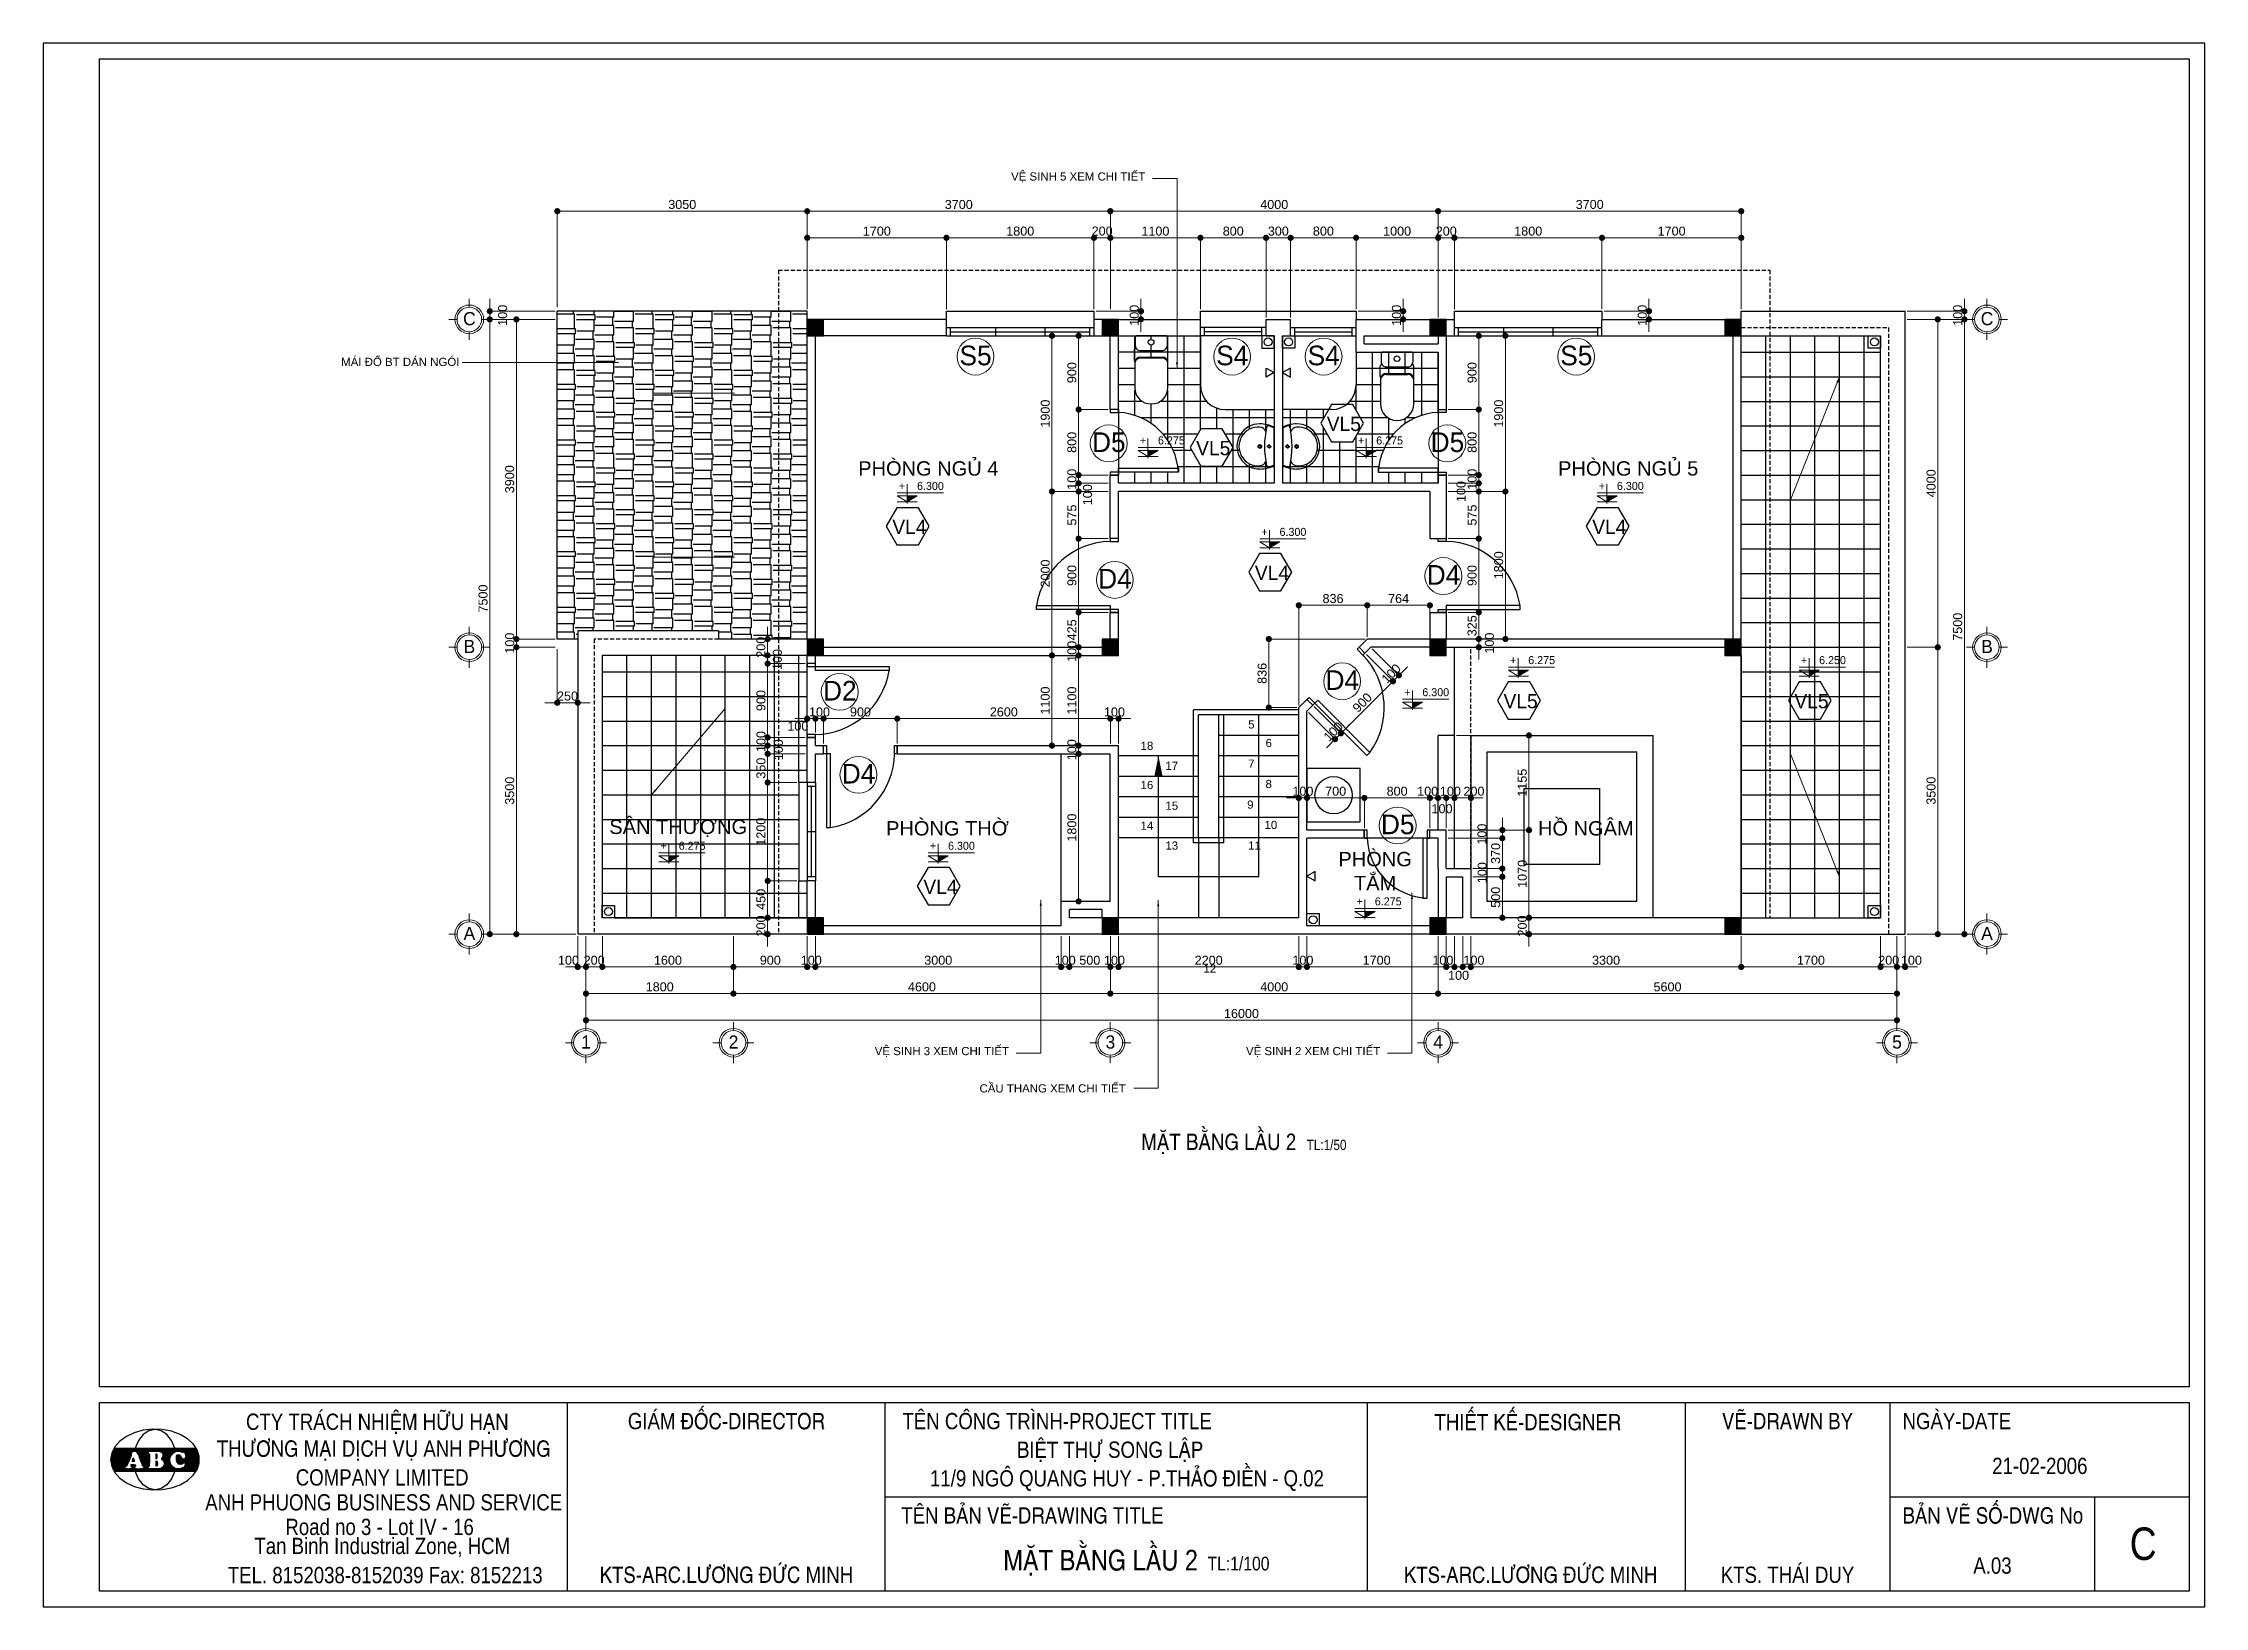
# Model space of a CAD drawing. Header units: millimetres. Extents: x -257631 to 60726, y -119421 to -4977.
# Drawn here: x -255846 to -203084, y -119421 to -81273 of the extents above; entities that cross this region are included whole.
import ezdxf
from ezdxf.enums import TextEntityAlignment as Align

# ---------------------------------------------------------------- set-up
doc = ezdxf.new("R2010")
doc.units = ezdxf.units.MM
doc.header["$LTSCALE"] = 400
doc.header["$MEASUREMENT"] = 0
doc.header["$PDMODE"] = 35
doc.linetypes.add('HIDDEN', pattern=[0.375, 0.25, -0.125])
for name, color, linetype in [('DIM', 144, 'Continuous'), ('HACTH', 8, 'Continuous'), ('hatch', 9, 'Continuous'), ('KHUNG', 5, 'Continuous'), ('net 2', 7, 'Continuous'), ('net 3', 144, 'Continuous'), ('NUOC', 2, 'Continuous'), ('THAY', 7, 'Continuous'), ('VTH-TRUC', 1, 'Continuous')]:
    doc.layers.add(name, color=color, linetype=linetype)
doc.layers.add('VTH- HATCH', color=8, linetype='Continuous', lineweight=9)
doc.layers.add('VTH-GHI CHU- KI HIEU', color=7, linetype='Continuous', lineweight=13)
doc.styles.add('100_dim', font='VAVOB.TTF', dxfattribs={"height": 220})
doc.styles.add('100_tieude', font='VAVOB.TTF', dxfattribs={"height": 500})
doc.styles.add('ROMANS', font='ROMANS.shx')
doc.styles.add('VNI-AVO', font='vhelven.ttf', dxfattribs={"height": 220})
doc.styles.add('VNI-HEL-CON', font='vhelvcn.ttf')
doc.dimstyles.new('10', dxfattribs={"dimscale": 0, "dimtxt": 2, "dimasz": 80, "dimexe": 100, "dimexo": 50, "dimgap": 50, "dimtad": 1, "dimdec": 0, "dimlfac": 0.1, "dimzin": 9, "dimtxsty": 'VNI-AVO', "dimblk": 'DOT', "dimcen": 0, "dimdle": 150, "dimclrd": 146, "dimclre": 146, "dimclrt": 7, "dimadec": 0, "dimazin": 0, "dimtfac": 1, "dimtdec": 0, "dimtix": 1, "dimtmove": 2, "dimatfit": 3, "dimfxl": 0, "dimlwd": 13, "dimlwe": 13, "dimarcsym": 0})
doc.dimstyles.new('style-50', dxfattribs={"dimscale": 0, "dimtxt": 2.3, "dimasz": 150, "dimexe": 50, "dimexo": 50, "dimgap": 50, "dimtad": 1, "dimdec": 0, "dimlfac": 0.5, "dimzin": 9, "dimtxsty": 'VNI-AVO', "dimblk": 'DOT', "dimcen": 0, "dimdle": 150, "dimclrd": 146, "dimclre": 146, "dimclrt": 7, "dimadec": 0, "dimazin": 0, "dimtfac": 1, "dimtdec": 0, "dimtix": 1, "dimtmove": 2, "dimatfit": 3, "dimfxl": 0, "dimlwd": 13, "dimlwe": 13, "dimarcsym": 0})

# ---------------------------------------------------------------- blocks, each defined once
blk = doc.blocks.new('_Dot')
at = {"color": 0, "linetype": 'ByBlock', "lineweight": -2}
blk.add_line((-0.5, 0), (-1, 0), dxfattribs=at)
at = {"color": 0, "linetype": 'ByBlock', "lineweight": 100, "const_width": 0.5}
blk.add_lwpolyline([(-0.25, 0, 1), (0.25, 0, 1)], format="xyb", close=True, dxfattribs=at)
blk = doc.blocks.new('*D618')
at = {"layer": 'Defpoints', "color": 0}
for p in [(-14916, 42680), (-14416, 42680), (-14416, 41325)]:
    blk.add_point(p, dxfattribs=at)
at = {"layer": 'net 2', "color": 146, "lineweight": 13}
for p, q in [((-14916, 42630), (-14916, 41275)), ((-14416, 42630), (-14416, 41275)), ((-15066, 41325), (-15216, 41325)), ((-14916, 41325), (-14416, 41325)), ((-14266, 41325), (-14116, 41325))]:
    blk.add_line(p, q, dxfattribs=at)
at = {"layer": 'net 2', "color": 146, "lineweight": 13, "xscale": 150, "yscale": 150, "zscale": 150}
blk.add_blockref('_Dot', (-14916, 41325), dxfattribs=at)
at = {"layer": 'net 2', "color": 146, "lineweight": 13, "xscale": 150, "yscale": 150, "zscale": 150, "rotation": 180}
blk.add_blockref('_Dot', (-14416, 41325), dxfattribs=at)
at = {"layer": 'net 2', "color": 7, "insert": (-14666, 41488), "char_height": 220, "attachment_point": 5, "style": 'VNI-AVO'}
blk.add_mtext('250', dxfattribs=at)
blk = doc.blocks.new('*D355')
at = {"layer": 'Defpoints', "color": 0}
for p in [(-16564, 50879), (-14916, 50879), (-14916, 50679)]:
    blk.add_point(p, dxfattribs=at)
at = {"layer": 'KHUNG', "color": 146, "lineweight": 13}
for p, q in [((-16564, 51029), (-16564, 51179)), ((-14966, 50879), (-16614, 50879)), ((-14966, 50679), (-16614, 50679)), ((-16564, 50679), (-16564, 50879)), ((-16564, 50529), (-16564, 50379))]:
    blk.add_line(p, q, dxfattribs=at)
at = {"layer": 'KHUNG', "color": 146, "lineweight": 13, "xscale": 150, "yscale": 150, "zscale": 150}
for p, rotation in [((-16564, 50879), 270), ((-16564, 50679), 90)]:
    blk.add_blockref('_Dot', p, dxfattribs=dict(at, rotation=rotation))
at = {"layer": 'KHUNG', "color": 7, "insert": (-16249, 50779), "char_height": 220, "attachment_point": 5, "rotation": 90, "style": 'VNI-AVO'}
blk.add_mtext('100', dxfattribs=at)
blk = doc.blocks.new('TRUC')
at = {"layer": 'KHUNG', "lineweight": 20}
blk.add_circle((0, -500), 300, dxfattribs=at)
at = {"layer": 'VTH-TRUC', "color": 2, "lineweight": 20}
for p, q in [((0, -200), (0, 0)), ((-300, -500), (-500, -500)), ((300, -500), (500, -500)), ((0, -800), (0, -1000))]:
    blk.add_line(p, q, dxfattribs=at)
blk.add_circle((0, -500), 350, dxfattribs=at)
at = {"layer": 'VTH-TRUC', "color": 7, "style": '100_tieude'}
blk.add_attdef('A', text='', height=320, dxfattribs=at).set_placement((2, -482), align=Align.MIDDLE_CENTER)
blk = doc.blocks.new('*D354')
at = {"layer": 'Defpoints', "color": 0}
for p in [(-14916, 50679), (-16564, 35679), (-15215, 35679)]:
    blk.add_point(p, dxfattribs=at)
at = {"layer": 'KHUNG', "color": 146, "lineweight": 13}
for p, q in [((-14966, 50679), (-16614, 50679)), ((-16564, 50529), (-16564, 35829)), ((-15265, 35679), (-16614, 35679))]:
    blk.add_line(p, q, dxfattribs=at)
at = {"layer": 'KHUNG', "color": 146, "lineweight": 13, "xscale": 150, "yscale": 150, "zscale": 150}
for p, rotation in [((-16564, 50679), 90), ((-16564, 35679), 270)]:
    blk.add_blockref('_Dot', p, dxfattribs=dict(at, rotation=rotation))
at = {"layer": 'KHUNG', "color": 7, "insert": (-16727, 43868), "char_height": 220, "attachment_point": 5, "rotation": 90, "style": 'VNI-AVO'}
blk.add_mtext('7500', dxfattribs=at)
blk = doc.blocks.new('*D353')
at = {"layer": 'Defpoints', "color": 0}
for p in [(-15914, 50679), (-14916, 50679), (-14916, 42879)]:
    blk.add_point(p, dxfattribs=at)
at = {"layer": 'KHUNG', "color": 146, "lineweight": 13}
for p, q in [((-14966, 50679), (-15964, 50679)), ((-15914, 43029), (-15914, 50529)), ((-14966, 42879), (-15964, 42879))]:
    blk.add_line(p, q, dxfattribs=at)
at = {"layer": 'KHUNG', "color": 146, "lineweight": 13, "xscale": 150, "yscale": 150, "zscale": 150}
for p, rotation in [((-15914, 50679), 90), ((-15914, 42879), 270)]:
    blk.add_blockref('_Dot', p, dxfattribs=dict(at, rotation=rotation))
at = {"layer": 'KHUNG', "color": 7, "insert": (-16077, 46779), "char_height": 220, "attachment_point": 5, "rotation": 90, "style": 'VNI-AVO'}
blk.add_mtext('3900', dxfattribs=at)
blk = doc.blocks.new('*D352')
at = {"layer": 'Defpoints', "color": 0}
for p in [(-15914, 42879), (-14916, 42879), (-14916, 42680)]:
    blk.add_point(p, dxfattribs=at)
at = {"layer": 'KHUNG', "color": 146, "lineweight": 13}
for p, q in [((-14966, 42879), (-15964, 42879)), ((-15914, 43029), (-15914, 43179)), ((-15914, 42680), (-15914, 42879)), ((-14966, 42680), (-15964, 42680)), ((-15914, 42530), (-15914, 42380))]:
    blk.add_line(p, q, dxfattribs=at)
at = {"layer": 'KHUNG', "color": 146, "lineweight": 13, "xscale": 150, "yscale": 150, "zscale": 150}
for p, rotation in [((-15914, 42879), 270), ((-15914, 42680), 90)]:
    blk.add_blockref('_Dot', p, dxfattribs=dict(at, rotation=rotation))
at = {"layer": 'KHUNG', "color": 7, "insert": (-16077, 42779), "char_height": 220, "attachment_point": 5, "rotation": 90, "style": 'VNI-AVO'}
blk.add_mtext('100', dxfattribs=at)
blk = doc.blocks.new('*D351')
at = {"layer": 'Defpoints', "color": 0}
for p in [(-15914, 42680), (-14916, 42680), (-14416, 35679)]:
    blk.add_point(p, dxfattribs=at)
at = {"layer": 'KHUNG', "color": 146, "lineweight": 13}
for p, q in [((-14966, 42680), (-15964, 42680)), ((-15914, 35829), (-15914, 42530)), ((-14466, 35679), (-15964, 35679))]:
    blk.add_line(p, q, dxfattribs=at)
at = {"layer": 'KHUNG', "color": 146, "lineweight": 13, "xscale": 150, "yscale": 150, "zscale": 150}
for p, rotation in [((-15914, 42680), 90), ((-15914, 35679), 270)]:
    blk.add_blockref('_Dot', p, dxfattribs=dict(at, rotation=rotation))
at = {"layer": 'KHUNG', "color": 7, "insert": (-16077, 39179), "char_height": 220, "attachment_point": 5, "rotation": 90, "style": 'VNI-AVO'}
blk.add_mtext('3500', dxfattribs=at)
blk = doc.blocks.new('*D350')
at = {"layer": 'Defpoints', "color": 0}
for p in [(17984, 50879), (18034, 50679), (19431, 50879)]:
    blk.add_point(p, dxfattribs=at)
at = {"layer": 'KHUNG', "color": 146, "lineweight": 13}
for p, q in [((19431, 51029), (19431, 51179)), ((18034, 50879), (19481, 50879)), ((18084, 50679), (19481, 50679)), ((19431, 50679), (19431, 50879)), ((19431, 50529), (19431, 50379))]:
    blk.add_line(p, q, dxfattribs=at)
at = {"layer": 'KHUNG', "color": 146, "lineweight": 13, "xscale": 150, "yscale": 150, "zscale": 150}
for p, rotation in [((19431, 50879), 270), ((19431, 50679), 90)]:
    blk.add_blockref('_Dot', p, dxfattribs=dict(at, rotation=rotation))
at = {"layer": 'KHUNG', "color": 7, "insert": (19268, 50779), "char_height": 220, "attachment_point": 5, "rotation": 90, "style": 'VNI-AVO'}
blk.add_mtext('100', dxfattribs=at)
blk = doc.blocks.new('*D349')
at = {"layer": 'Defpoints', "color": 0}
for p in [(18034, 50679), (19431, 50679), (17984, 35679)]:
    blk.add_point(p, dxfattribs=at)
at = {"layer": 'KHUNG', "color": 146, "lineweight": 13}
for p, q in [((18084, 50679), (19481, 50679)), ((19431, 35829), (19431, 50529)), ((18034, 35679), (19481, 35679))]:
    blk.add_line(p, q, dxfattribs=at)
at = {"layer": 'KHUNG', "color": 146, "lineweight": 13, "xscale": 150, "yscale": 150, "zscale": 150}
for p, rotation in [((19431, 50679), 90), ((19431, 35679), 270)]:
    blk.add_blockref('_Dot', p, dxfattribs=dict(at, rotation=rotation))
at = {"layer": 'KHUNG', "color": 7, "insert": (19268, 43179), "char_height": 220, "attachment_point": 5, "rotation": 90, "style": 'VNI-AVO'}
blk.add_mtext('7500', dxfattribs=at)
blk = doc.blocks.new('*D348')
at = {"layer": 'Defpoints', "color": 0}
for p in [(17984, 50679), (18781, 50679), (17984, 42679)]:
    blk.add_point(p, dxfattribs=at)
at = {"layer": 'KHUNG', "color": 146, "lineweight": 13}
for p, q in [((18034, 50679), (18831, 50679)), ((18781, 42829), (18781, 50529)), ((18034, 42679), (18831, 42679))]:
    blk.add_line(p, q, dxfattribs=at)
at = {"layer": 'KHUNG', "color": 146, "lineweight": 13, "xscale": 150, "yscale": 150, "zscale": 150}
for p, rotation in [((18781, 50679), 90), ((18781, 42679), 270)]:
    blk.add_blockref('_Dot', p, dxfattribs=dict(at, rotation=rotation))
at = {"layer": 'KHUNG', "color": 7, "insert": (18618, 46679), "char_height": 220, "attachment_point": 5, "rotation": 90, "style": 'VNI-AVO'}
blk.add_mtext('4000', dxfattribs=at)
blk = doc.blocks.new('*D347')
at = {"layer": 'Defpoints', "color": 0}
for p in [(17984, 42679), (18781, 42679), (17984, 35679)]:
    blk.add_point(p, dxfattribs=at)
at = {"layer": 'KHUNG', "color": 146, "lineweight": 13}
for p, q in [((18034, 42679), (18831, 42679)), ((18781, 35829), (18781, 42529)), ((18034, 35679), (18831, 35679))]:
    blk.add_line(p, q, dxfattribs=at)
at = {"layer": 'KHUNG', "color": 146, "lineweight": 13, "xscale": 150, "yscale": 150, "zscale": 150}
for p, rotation in [((18781, 42679), 90), ((18781, 35679), 270)]:
    blk.add_blockref('_Dot', p, dxfattribs=dict(at, rotation=rotation))
at = {"layer": 'KHUNG', "color": 7, "insert": (18618, 39179), "char_height": 220, "attachment_point": 5, "rotation": 90, "style": 'VNI-AVO'}
blk.add_mtext('3500', dxfattribs=at)
blk = doc.blocks.new('*D346')
at = {"layer": 'Defpoints', "color": 0}
for p in [(-1816, 50879), (-1816, 50679), (-669, 50679)]:
    blk.add_point(p, dxfattribs=at)
at = {"layer": 'KHUNG', "color": 146, "lineweight": 13}
for p, q in [((-669, 51029), (-669, 51179)), ((-1766, 50879), (-619, 50879)), ((-1766, 50679), (-619, 50679)), ((-669, 50879), (-669, 50679)), ((-669, 50529), (-669, 50379))]:
    blk.add_line(p, q, dxfattribs=at)
at = {"layer": 'KHUNG', "color": 146, "lineweight": 13, "xscale": 150, "yscale": 150, "zscale": 150}
for p, rotation in [((-669, 50879), 270), ((-669, 50679), 90)]:
    blk.add_blockref('_Dot', p, dxfattribs=dict(at, rotation=rotation))
at = {"layer": 'KHUNG', "color": 7, "insert": (-832, 50779), "char_height": 220, "attachment_point": 5, "rotation": 90, "style": 'VNI-AVO'}
blk.add_mtext('100', dxfattribs=at)
blk = doc.blocks.new('*D345')
at = {"layer": 'Defpoints', "color": 0}
for p in [(4584, 50879), (4584, 50679), (5731, 50679)]:
    blk.add_point(p, dxfattribs=at)
at = {"layer": 'KHUNG', "color": 146, "lineweight": 13}
for p, q in [((5731, 51029), (5731, 51179)), ((4634, 50879), (5781, 50879)), ((4634, 50679), (5781, 50679)), ((5731, 50879), (5731, 50679)), ((5731, 50529), (5731, 50379))]:
    blk.add_line(p, q, dxfattribs=at)
at = {"layer": 'KHUNG', "color": 146, "lineweight": 13, "xscale": 150, "yscale": 150, "zscale": 150}
for p, rotation in [((5731, 50879), 270), ((5731, 50679), 90)]:
    blk.add_blockref('_Dot', p, dxfattribs=dict(at, rotation=rotation))
at = {"layer": 'KHUNG', "color": 7, "insert": (5568, 50779), "char_height": 220, "attachment_point": 5, "rotation": 90, "style": 'VNI-AVO'}
blk.add_mtext('100', dxfattribs=at)
blk = doc.blocks.new('*D344')
at = {"layer": 'Defpoints', "color": 0}
for p in [(10584, 50879), (10584, 50679), (11731, 50679)]:
    blk.add_point(p, dxfattribs=at)
at = {"layer": 'KHUNG', "color": 146, "lineweight": 13}
for p, q in [((11731, 51029), (11731, 51179)), ((10634, 50879), (11781, 50879)), ((10634, 50679), (11781, 50679)), ((11731, 50879), (11731, 50679)), ((11731, 50529), (11731, 50379))]:
    blk.add_line(p, q, dxfattribs=at)
at = {"layer": 'KHUNG', "color": 146, "lineweight": 13, "xscale": 150, "yscale": 150, "zscale": 150}
for p, rotation in [((11731, 50879), 270), ((11731, 50679), 90)]:
    blk.add_blockref('_Dot', p, dxfattribs=dict(at, rotation=rotation))
at = {"layer": 'KHUNG', "color": 7, "insert": (11568, 50779), "char_height": 220, "attachment_point": 5, "rotation": 90, "style": 'VNI-AVO'}
blk.add_mtext('100', dxfattribs=at)
blk = doc.blocks.new('*D343')
at = {"layer": 'Defpoints', "color": 0}
for p in [(-14916, 53319), (-14916, 50929), (-8816, 50879)]:
    blk.add_point(p, dxfattribs=at)
at = {"layer": 'KHUNG', "color": 146, "lineweight": 13}
for p, q in [((-14916, 50979), (-14916, 53369)), ((-8966, 53319), (-14766, 53319)), ((-8816, 50929), (-8816, 53369))]:
    blk.add_line(p, q, dxfattribs=at)
at = {"layer": 'KHUNG', "color": 146, "lineweight": 13, "xscale": 150, "yscale": 150, "zscale": 150, "rotation": 180}
blk.add_blockref('_Dot', (-14916, 53319), dxfattribs=at)
at = {"layer": 'KHUNG', "color": 146, "lineweight": 13, "xscale": 150, "yscale": 150, "zscale": 150}
blk.add_blockref('_Dot', (-8816, 53319), dxfattribs=at)
at = {"layer": 'KHUNG', "color": 7, "insert": (-11866, 53482), "char_height": 220, "attachment_point": 5, "style": 'VNI-AVO'}
blk.add_mtext('3050', dxfattribs=at)
blk = doc.blocks.new('*D342')
at = {"layer": 'Defpoints', "color": 0}
for p in [(17784, 35679), (17984, 35679), (17984, 34879)]:
    blk.add_point(p, dxfattribs=at)
at = {"layer": 'KHUNG', "color": 146, "lineweight": 13}
for p, q in [((17784, 35629), (17784, 34829)), ((17984, 35629), (17984, 34829)), ((17634, 34879), (17484, 34879)), ((17784, 34879), (17984, 34879)), ((18134, 34879), (18284, 34879))]:
    blk.add_line(p, q, dxfattribs=at)
at = {"layer": 'KHUNG', "color": 146, "lineweight": 13, "xscale": 150, "yscale": 150, "zscale": 150}
for p, rotation in [((17784, 34879), 359.9999999999899), ((17984, 34879), 179.9999999999899)]:
    blk.add_blockref('_Dot', p, dxfattribs=dict(at, rotation=rotation))
at = {"layer": 'KHUNG', "color": 7, "insert": (18137, 35042), "char_height": 220, "attachment_point": 5, "style": 'VNI-AVO'}
blk.add_mtext('100', dxfattribs=at)
blk = doc.blocks.new('VL')
at = {"layer": 'NUOC'}
blk.add_lwpolyline([(508, -7), (246, 447), (-278, 447), (-540, -7), (-278, -461), (246, -461)], close=True, dxfattribs=at)
at = {"layer": 'VTH-TRUC', "color": 7, "style": '100_tieude'}
blk.add_attdef('VL1', text='', height=350, dxfattribs=at).set_placement((25, -22), align=Align.MIDDLE_CENTER)
blk = doc.blocks.new('VTH- COTE')
at = {"layer": 'VTH-GHI CHU- KI HIEU'}
blk.add_hatch(color=256, dxfattribs=at).paths.add_polyline_path([(0, 0), (40.7, 24.3), (0, 24.3)])
for p, q in [((-39.7, 24.3), (40.7, 24.3)), ((-39.3, 36.3), (145.4, 36.3)), ((-39.3, 24.3), (0, 0)), ((-39.3, 0), (40.7, 0)), ((0, 71.4), (0, -6.7)), ((40.7, 24.3), (0, 0))]:
    blk.add_line(p, q, dxfattribs=at)
at = {"layer": 'VTH-GHI CHU- KI HIEU', "style": '100_dim'}
blk.add_attdef('%%P0.000', text='', height=32, dxfattribs=at).set_placement((147, 64.1), align=Align.MIDDLE_RIGHT)
blk = doc.blocks.new('*D341')
at = {"layer": 'Defpoints', "color": 0}
for p in [(3525, 41265), (3384, 41124), (4070, 40437)]:
    blk.add_point(p, dxfattribs=at)
at = {"layer": 'KHUNG', "color": 146, "lineweight": 13}
for p, q in [((3560, 41230), (4247, 40543)), ((3419, 41089), (4106, 40402)), ((4318, 40684), (4424, 40791)), ((3964, 40331), (3858, 40225)), ((4212, 40578), (4070, 40437))]:
    blk.add_line(p, q, dxfattribs=at)
at = {"layer": 'KHUNG', "color": 146, "lineweight": 13, "xscale": 150, "yscale": 150, "zscale": 150}
for p, rotation in [((4212, 40578), 224.9999999999727), ((4070, 40437), 44.99999999997275)]:
    blk.add_blockref('_Dot', p, dxfattribs=dict(at, rotation=rotation))
at = {"layer": 'KHUNG', "color": 7, "insert": (4026, 40623), "char_height": 220, "attachment_point": 5, "rotation": 45, "style": 'VNI-AVO'}
blk.add_mtext('100', dxfattribs=at)
blk = doc.blocks.new('*D340')
at = {"layer": 'Defpoints', "color": 0}
for p in [(4798, 42538), (4939, 42680), (5626, 41993)]:
    blk.add_point(p, dxfattribs=at)
at = {"layer": 'KHUNG', "color": 146, "lineweight": 13}
for p, q in [((4833, 42503), (5520, 41816)), ((4974, 42644), (5661, 41957)), ((5379, 41745), (5273, 41639)), ((5485, 41851), (5626, 41993)), ((5732, 42099), (5838, 42205))]:
    blk.add_line(p, q, dxfattribs=at)
at = {"layer": 'KHUNG', "color": 146, "lineweight": 13, "xscale": 150, "yscale": 150, "zscale": 150}
for p, rotation in [((5485, 41851), 44.99999999997274), ((5626, 41993), 224.9999999999727)]:
    blk.add_blockref('_Dot', p, dxfattribs=dict(at, rotation=rotation))
at = {"layer": 'KHUNG', "color": 7, "insert": (5440, 42037), "char_height": 220, "attachment_point": 5, "rotation": 45, "style": 'VNI-AVO'}
blk.add_mtext('100', dxfattribs=at)
blk = doc.blocks.new('*D339')
at = {"layer": 'Defpoints', "color": 0}
for p in [(4798, 42538), (5485, 41851), (3525, 41265)]:
    blk.add_point(p, dxfattribs=at)
at = {"layer": 'KHUNG', "color": 146, "lineweight": 13}
for p, q in [((4833, 42503), (5520, 41816)), ((4318, 40684), (5379, 41745)), ((3560, 41230), (4247, 40543))]:
    blk.add_line(p, q, dxfattribs=at)
at = {"layer": 'KHUNG', "color": 146, "lineweight": 13, "xscale": 150, "yscale": 150, "zscale": 150}
for p, rotation in [((5485, 41851), 44.99999999996295), ((4212, 40578), 224.9999999999629)]:
    blk.add_blockref('_Dot', p, dxfattribs=dict(at, rotation=rotation))
at = {"layer": 'KHUNG', "color": 7, "insert": (4733, 41330), "char_height": 220, "attachment_point": 5, "rotation": 45, "style": 'VNI-AVO'}
blk.add_mtext('900', dxfattribs=at)
blk = doc.blocks.new('*D338')
at = {"layer": 'Defpoints', "color": 0}
for p in [(-1666, 42480), (-2841, 40279), (-1666, 40279)]:
    blk.add_point(p, dxfattribs=at)
at = {"layer": 'KHUNG', "color": 146, "lineweight": 13}
for p, q in [((-1716, 42480), (-2891, 42480)), ((-2841, 42330), (-2841, 40429)), ((-1716, 40279), (-2891, 40279))]:
    blk.add_line(p, q, dxfattribs=at)
at = {"layer": 'KHUNG', "color": 146, "lineweight": 13, "xscale": 150, "yscale": 150, "zscale": 150}
for p, rotation in [((-2841, 42480), 90), ((-2841, 40279), 270)]:
    blk.add_blockref('_Dot', p, dxfattribs=dict(at, rotation=rotation))
at = {"layer": 'KHUNG', "color": 7, "insert": (-3004, 41379), "char_height": 220, "attachment_point": 5, "rotation": 90, "style": 'VNI-AVO'}
blk.add_mtext('1100', dxfattribs=at)
blk = doc.blocks.new('*D337')
at = {"layer": 'Defpoints', "color": 0}
for p in [(-1416, 46479), (-2841, 42480), (-1666, 42480)]:
    blk.add_point(p, dxfattribs=at)
at = {"layer": 'KHUNG', "color": 146, "lineweight": 13}
for p, q in [((-1466, 46479), (-2891, 46479)), ((-2841, 46329), (-2841, 42630)), ((-1716, 42480), (-2891, 42480))]:
    blk.add_line(p, q, dxfattribs=at)
at = {"layer": 'KHUNG', "color": 146, "lineweight": 13, "xscale": 150, "yscale": 150, "zscale": 150}
for p, rotation in [((-2841, 46479), 90), ((-2841, 42480), 270)]:
    blk.add_blockref('_Dot', p, dxfattribs=dict(at, rotation=rotation))
at = {"layer": 'KHUNG', "color": 7, "insert": (-3004, 44479), "char_height": 220, "attachment_point": 5, "rotation": 90, "style": 'VNI-AVO'}
blk.add_mtext('2000', dxfattribs=at)
blk = doc.blocks.new('*D336')
at = {"layer": 'Defpoints', "color": 0}
for p in [(-1416, 40079), (-2191, 36479), (-1416, 36479)]:
    blk.add_point(p, dxfattribs=at)
at = {"layer": 'KHUNG', "color": 146, "lineweight": 13}
for p, q in [((-1466, 40079), (-2241, 40079)), ((-2191, 39929), (-2191, 36629)), ((-1466, 36479), (-2241, 36479))]:
    blk.add_line(p, q, dxfattribs=at)
at = {"layer": 'KHUNG', "color": 146, "lineweight": 13, "xscale": 150, "yscale": 150, "zscale": 150}
for p, rotation in [((-2191, 40079), 90), ((-2191, 36479), 270)]:
    blk.add_blockref('_Dot', p, dxfattribs=dict(at, rotation=rotation))
at = {"layer": 'KHUNG', "color": 7, "insert": (-2354, 38279), "char_height": 220, "attachment_point": 5, "rotation": 90, "style": 'VNI-AVO'}
blk.add_mtext('1800', dxfattribs=at)
blk = doc.blocks.new('*D335')
at = {"layer": 'Defpoints', "color": 0}
for p in [(-1416, 40279), (-2191, 40079), (-1416, 40079)]:
    blk.add_point(p, dxfattribs=at)
at = {"layer": 'KHUNG', "color": 146, "lineweight": 13}
for p, q in [((-1466, 40279), (-2241, 40279)), ((-2191, 40429), (-2191, 40579)), ((-2191, 40279), (-2191, 40079)), ((-1466, 40079), (-2241, 40079)), ((-2191, 39929), (-2191, 39779))]:
    blk.add_line(p, q, dxfattribs=at)
at = {"layer": 'KHUNG', "color": 146, "lineweight": 13, "xscale": 150, "yscale": 150, "zscale": 150}
for p, rotation in [((-2191, 40279), 270), ((-2191, 40079), 90)]:
    blk.add_blockref('_Dot', p, dxfattribs=dict(at, rotation=rotation))
at = {"layer": 'KHUNG', "color": 7, "insert": (-2354, 40179), "char_height": 220, "attachment_point": 5, "rotation": 90, "style": 'VNI-AVO'}
blk.add_mtext('100', dxfattribs=at)
blk = doc.blocks.new('*D334')
at = {"layer": 'Defpoints', "color": 0}
for p in [(-1616, 42480), (-2191, 40279), (-1416, 40279)]:
    blk.add_point(p, dxfattribs=at)
at = {"layer": 'KHUNG', "color": 146, "lineweight": 13}
for p, q in [((-1666, 42480), (-2241, 42480)), ((-2191, 42330), (-2191, 40429)), ((-1466, 40279), (-2241, 40279))]:
    blk.add_line(p, q, dxfattribs=at)
at = {"layer": 'KHUNG', "color": 146, "lineweight": 13, "xscale": 150, "yscale": 150, "zscale": 150}
for p, rotation in [((-2191, 42480), 90), ((-2191, 40279), 270)]:
    blk.add_blockref('_Dot', p, dxfattribs=dict(at, rotation=rotation))
at = {"layer": 'KHUNG', "color": 7, "insert": (-2354, 41379), "char_height": 220, "attachment_point": 5, "rotation": 90, "style": 'VNI-AVO'}
blk.add_mtext('1100', dxfattribs=at)
blk = doc.blocks.new('*D333')
at = {"layer": 'Defpoints', "color": 0}
for p in [(-2191, 42480), (-1616, 42680), (-1616, 42480)]:
    blk.add_point(p, dxfattribs=at)
at = {"layer": 'KHUNG', "color": 146, "lineweight": 13}
for p, q in [((-2191, 42830), (-2191, 42980)), ((-1666, 42680), (-2241, 42680)), ((-1666, 42480), (-2241, 42480)), ((-2191, 42680), (-2191, 42480)), ((-2191, 42330), (-2191, 42180))]:
    blk.add_line(p, q, dxfattribs=at)
at = {"layer": 'KHUNG', "color": 146, "lineweight": 13, "xscale": 150, "yscale": 150, "zscale": 150}
for p, rotation in [((-2191, 42680), 270), ((-2191, 42480), 90)]:
    blk.add_blockref('_Dot', p, dxfattribs=dict(at, rotation=rotation))
at = {"layer": 'KHUNG', "color": 7, "insert": (-2354, 42580), "char_height": 220, "attachment_point": 5, "rotation": 90, "style": 'VNI-AVO'}
blk.add_mtext('100', dxfattribs=at)
blk = doc.blocks.new('*D332')
at = {"layer": 'Defpoints', "color": 0}
for p in [(-1416, 43529), (-2191, 42680), (-1616, 42680)]:
    blk.add_point(p, dxfattribs=at)
at = {"layer": 'KHUNG', "color": 146, "lineweight": 13}
for p, q in [((-1466, 43529), (-2241, 43529)), ((-2191, 43379), (-2191, 42830)), ((-1666, 42680), (-2241, 42680))]:
    blk.add_line(p, q, dxfattribs=at)
at = {"layer": 'KHUNG', "color": 146, "lineweight": 13, "xscale": 150, "yscale": 150, "zscale": 150}
for p, rotation in [((-2191, 43529), 90), ((-2191, 42680), 270)]:
    blk.add_blockref('_Dot', p, dxfattribs=dict(at, rotation=rotation))
at = {"layer": 'KHUNG', "color": 7, "insert": (-2354, 43104), "char_height": 220, "attachment_point": 5, "rotation": 90, "style": 'VNI-AVO'}
blk.add_mtext('425', dxfattribs=at)
blk = doc.blocks.new('*D331')
at = {"layer": 'Defpoints', "color": 0}
for p in [(-1416, 45329), (-2191, 43529), (-1416, 43529)]:
    blk.add_point(p, dxfattribs=at)
at = {"layer": 'KHUNG', "color": 146, "lineweight": 13}
for p, q in [((-1466, 45329), (-2241, 45329)), ((-2191, 45179), (-2191, 43679)), ((-1466, 43529), (-2241, 43529))]:
    blk.add_line(p, q, dxfattribs=at)
at = {"layer": 'KHUNG', "color": 146, "lineweight": 13, "xscale": 150, "yscale": 150, "zscale": 150}
for p, rotation in [((-2191, 45329), 90), ((-2191, 43529), 270)]:
    blk.add_blockref('_Dot', p, dxfattribs=dict(at, rotation=rotation))
at = {"layer": 'KHUNG', "color": 7, "insert": (-2354, 44429), "char_height": 220, "attachment_point": 5, "rotation": 90, "style": 'VNI-AVO'}
blk.add_mtext('900', dxfattribs=at)
blk = doc.blocks.new('*D330')
at = {"layer": 'Defpoints', "color": 0}
for p in [(-1466, 46479), (-2191, 45329), (-1416, 45329)]:
    blk.add_point(p, dxfattribs=at)
at = {"layer": 'KHUNG', "color": 146, "lineweight": 13}
for p, q in [((-1516, 46479), (-2241, 46479)), ((-2191, 46329), (-2191, 45479)), ((-1466, 45329), (-2241, 45329))]:
    blk.add_line(p, q, dxfattribs=at)
at = {"layer": 'KHUNG', "color": 146, "lineweight": 13, "xscale": 150, "yscale": 150, "zscale": 150}
for p, rotation in [((-2191, 46479), 90), ((-2191, 45329), 270)]:
    blk.add_blockref('_Dot', p, dxfattribs=dict(at, rotation=rotation))
at = {"layer": 'KHUNG', "color": 7, "insert": (-2354, 45904), "char_height": 220, "attachment_point": 5, "rotation": 90, "style": 'VNI-AVO'}
blk.add_mtext('575', dxfattribs=at)
blk = doc.blocks.new('CUA')
at = {"layer": 'VTH-TRUC', "color": 2, "lineweight": 20}
blk.add_circle((0, 0), 350, dxfattribs=at)
at = {"layer": 'VTH-TRUC', "color": 7, "style": '100_tieude'}
blk.add_attdef('A', text='', height=373, rotation=270, dxfattribs=at).set_placement((22, -2), align=Align.MIDDLE_CENTER)
blk = doc.blocks.new('*D329')
at = {"layer": 'Defpoints', "color": 0}
for p in [(13984, 53319), (6584, 50729), (13984, 50929)]:
    blk.add_point(p, dxfattribs=at)
at = {"layer": 'HACTH', "color": 146, "lineweight": 13}
for p, q in [((6584, 50779), (6584, 53369)), ((6734, 53319), (13834, 53319)), ((13984, 50979), (13984, 53369))]:
    blk.add_line(p, q, dxfattribs=at)
at = {"layer": 'HACTH', "color": 146, "lineweight": 13, "xscale": 150, "yscale": 150, "zscale": 150, "rotation": 180}
blk.add_blockref('_Dot', (6584, 53319), dxfattribs=at)
at = {"layer": 'HACTH', "color": 146, "lineweight": 13, "xscale": 150, "yscale": 150, "zscale": 150}
blk.add_blockref('_Dot', (13984, 53319), dxfattribs=at)
at = {"layer": 'HACTH', "color": 7, "insert": (10284, 53482), "char_height": 220, "attachment_point": 5, "style": 'VNI-AVO'}
blk.add_mtext('3700', dxfattribs=at)
blk = doc.blocks.new('*D328')
at = {"layer": 'Defpoints', "color": 0}
for p in [(6584, 53319), (-1416, 51879), (6584, 50729)]:
    blk.add_point(p, dxfattribs=at)
at = {"layer": 'HACTH', "color": 146, "lineweight": 13}
for p, q in [((-1416, 51929), (-1416, 53369)), ((-1266, 53319), (6434, 53319)), ((6584, 50779), (6584, 53369))]:
    blk.add_line(p, q, dxfattribs=at)
at = {"layer": 'HACTH', "color": 146, "lineweight": 13, "xscale": 150, "yscale": 150, "zscale": 150, "rotation": 180}
blk.add_blockref('_Dot', (-1416, 53319), dxfattribs=at)
at = {"layer": 'HACTH', "color": 146, "lineweight": 13, "xscale": 150, "yscale": 150, "zscale": 150}
blk.add_blockref('_Dot', (6584, 53319), dxfattribs=at)
at = {"layer": 'HACTH', "color": 7, "insert": (2584, 53482), "char_height": 220, "attachment_point": 5, "style": 'VNI-AVO'}
blk.add_mtext('4000', dxfattribs=at)
blk = doc.blocks.new('*D327')
at = {"layer": 'Defpoints', "color": 0}
for p in [(6984, 52669), (6584, 50679), (6984, 50929)]:
    blk.add_point(p, dxfattribs=at)
at = {"layer": 'HACTH', "color": 146, "lineweight": 13}
for p, q in [((6434, 52669), (6284, 52669)), ((6584, 50729), (6584, 52719)), ((6584, 52669), (6984, 52669)), ((6984, 50979), (6984, 52719)), ((7134, 52669), (7284, 52669))]:
    blk.add_line(p, q, dxfattribs=at)
at = {"layer": 'HACTH', "color": 146, "lineweight": 13, "xscale": 150, "yscale": 150, "zscale": 150}
blk.add_blockref('_Dot', (6584, 52669), dxfattribs=at)
at = {"layer": 'HACTH', "color": 146, "lineweight": 13, "xscale": 150, "yscale": 150, "zscale": 150, "rotation": 180}
blk.add_blockref('_Dot', (6984, 52669), dxfattribs=at)
at = {"layer": 'HACTH', "color": 7, "insert": (6784, 52832), "char_height": 220, "attachment_point": 5, "style": 'VNI-AVO'}
blk.add_mtext('200', dxfattribs=at)
blk = doc.blocks.new('*D326')
at = {"layer": 'Defpoints', "color": 0}
for p in [(-1416, 53319), (-1416, 51879), (-8816, 50879)]:
    blk.add_point(p, dxfattribs=at)
at = {"layer": 'HACTH', "color": 146, "lineweight": 13}
for p, q in [((-8816, 50929), (-8816, 53369)), ((-8666, 53319), (-1566, 53319)), ((-1416, 51929), (-1416, 53369))]:
    blk.add_line(p, q, dxfattribs=at)
at = {"layer": 'HACTH', "color": 146, "lineweight": 13, "xscale": 150, "yscale": 150, "zscale": 150, "rotation": 180}
blk.add_blockref('_Dot', (-8816, 53319), dxfattribs=at)
at = {"layer": 'HACTH', "color": 146, "lineweight": 13, "xscale": 150, "yscale": 150, "zscale": 150}
blk.add_blockref('_Dot', (-1416, 53319), dxfattribs=at)
at = {"layer": 'HACTH', "color": 7, "insert": (-5116, 53482), "char_height": 220, "attachment_point": 5, "style": 'VNI-AVO'}
blk.add_mtext('3700', dxfattribs=at)
blk = doc.blocks.new('*D325')
at = {"layer": 'Defpoints', "color": 0}
for p in [(-8816, 52669), (-8816, 50879), (-5416, 50879)]:
    blk.add_point(p, dxfattribs=at)
at = {"layer": 'HACTH', "color": 146, "lineweight": 13}
for p, q in [((-8816, 50929), (-8816, 52719)), ((-5566, 52669), (-8666, 52669)), ((-5416, 50929), (-5416, 52719))]:
    blk.add_line(p, q, dxfattribs=at)
at = {"layer": 'HACTH', "color": 146, "lineweight": 13, "xscale": 150, "yscale": 150, "zscale": 150, "rotation": 180}
blk.add_blockref('_Dot', (-8816, 52669), dxfattribs=at)
at = {"layer": 'HACTH', "color": 146, "lineweight": 13, "xscale": 150, "yscale": 150, "zscale": 150}
blk.add_blockref('_Dot', (-5416, 52669), dxfattribs=at)
at = {"layer": 'HACTH', "color": 7, "insert": (-7116, 52832), "char_height": 220, "attachment_point": 5, "style": 'VNI-AVO'}
blk.add_mtext('1700', dxfattribs=at)
blk = doc.blocks.new('*D324')
at = {"layer": 'Defpoints', "color": 0}
for p in [(-5416, 52669), (-5416, 50879), (-1816, 50879)]:
    blk.add_point(p, dxfattribs=at)
at = {"layer": 'HACTH', "color": 146, "lineweight": 13}
for p, q in [((-5416, 50929), (-5416, 52719)), ((-1966, 52669), (-5266, 52669)), ((-1816, 50929), (-1816, 52719))]:
    blk.add_line(p, q, dxfattribs=at)
at = {"layer": 'HACTH', "color": 146, "lineweight": 13, "xscale": 150, "yscale": 150, "zscale": 150, "rotation": 180}
blk.add_blockref('_Dot', (-5416, 52669), dxfattribs=at)
at = {"layer": 'HACTH', "color": 146, "lineweight": 13, "xscale": 150, "yscale": 150, "zscale": 150}
blk.add_blockref('_Dot', (-1816, 52669), dxfattribs=at)
at = {"layer": 'HACTH', "color": 7, "insert": (-3616, 52832), "char_height": 220, "attachment_point": 5, "style": 'VNI-AVO'}
blk.add_mtext('1800', dxfattribs=at)
blk = doc.blocks.new('*D323')
at = {"layer": 'Defpoints', "color": 0}
for p in [(-1816, 52669), (-1816, 50879), (-1416, 50879)]:
    blk.add_point(p, dxfattribs=at)
at = {"layer": 'HACTH', "color": 146, "lineweight": 13}
for p, q in [((-1966, 52669), (-2116, 52669)), ((-1816, 50929), (-1816, 52719)), ((-1416, 52669), (-1816, 52669)), ((-1416, 50929), (-1416, 52719)), ((-1266, 52669), (-1116, 52669))]:
    blk.add_line(p, q, dxfattribs=at)
at = {"layer": 'HACTH', "color": 146, "lineweight": 13, "xscale": 150, "yscale": 150, "zscale": 150}
blk.add_blockref('_Dot', (-1816, 52669), dxfattribs=at)
at = {"layer": 'HACTH', "color": 146, "lineweight": 13, "xscale": 150, "yscale": 150, "zscale": 150, "rotation": 180}
blk.add_blockref('_Dot', (-1416, 52669), dxfattribs=at)
at = {"layer": 'HACTH', "color": 7, "insert": (-1616, 52832), "char_height": 220, "attachment_point": 5, "style": 'VNI-AVO'}
blk.add_mtext('200', dxfattribs=at)
blk = doc.blocks.new('*D322')
at = {"layer": 'Defpoints', "color": 0}
for p in [(-1416, 52669), (-1416, 50879), (784, 50879)]:
    blk.add_point(p, dxfattribs=at)
at = {"layer": 'HACTH', "color": 146, "lineweight": 13}
for p, q in [((-1416, 50929), (-1416, 52719)), ((634, 52669), (-1266, 52669)), ((784, 50929), (784, 52719))]:
    blk.add_line(p, q, dxfattribs=at)
at = {"layer": 'HACTH', "color": 146, "lineweight": 13, "xscale": 150, "yscale": 150, "zscale": 150, "rotation": 180}
blk.add_blockref('_Dot', (-1416, 52669), dxfattribs=at)
at = {"layer": 'HACTH', "color": 146, "lineweight": 13, "xscale": 150, "yscale": 150, "zscale": 150}
blk.add_blockref('_Dot', (784, 52669), dxfattribs=at)
at = {"layer": 'HACTH', "color": 7, "insert": (-316, 52832), "char_height": 220, "attachment_point": 5, "style": 'VNI-AVO'}
blk.add_mtext('1100', dxfattribs=at)
blk = doc.blocks.new('*D321')
at = {"layer": 'Defpoints', "color": 0}
for p in [(784, 52669), (784, 50879), (2384, 50679)]:
    blk.add_point(p, dxfattribs=at)
at = {"layer": 'HACTH', "color": 146, "lineweight": 13}
for p, q in [((784, 50929), (784, 52719)), ((2234, 52669), (934, 52669)), ((2384, 50729), (2384, 52719))]:
    blk.add_line(p, q, dxfattribs=at)
at = {"layer": 'HACTH', "color": 146, "lineweight": 13, "xscale": 150, "yscale": 150, "zscale": 150, "rotation": 180}
blk.add_blockref('_Dot', (784, 52669), dxfattribs=at)
at = {"layer": 'HACTH', "color": 146, "lineweight": 13, "xscale": 150, "yscale": 150, "zscale": 150}
blk.add_blockref('_Dot', (2384, 52669), dxfattribs=at)
at = {"layer": 'HACTH', "color": 7, "insert": (1584, 52832), "char_height": 220, "attachment_point": 5, "style": 'VNI-AVO'}
blk.add_mtext('800', dxfattribs=at)
blk = doc.blocks.new('*D320')
at = {"layer": 'Defpoints', "color": 0}
for p in [(2384, 52669), (2384, 50679), (2984, 50679)]:
    blk.add_point(p, dxfattribs=at)
at = {"layer": 'HACTH', "color": 146, "lineweight": 13}
for p, q in [((2234, 52669), (2084, 52669)), ((2384, 50729), (2384, 52719)), ((2984, 52669), (2384, 52669)), ((2984, 50729), (2984, 52719)), ((3134, 52669), (3284, 52669))]:
    blk.add_line(p, q, dxfattribs=at)
at = {"layer": 'HACTH', "color": 146, "lineweight": 13, "xscale": 150, "yscale": 150, "zscale": 150}
blk.add_blockref('_Dot', (2384, 52669), dxfattribs=at)
at = {"layer": 'HACTH', "color": 146, "lineweight": 13, "xscale": 150, "yscale": 150, "zscale": 150, "rotation": 180}
blk.add_blockref('_Dot', (2984, 52669), dxfattribs=at)
at = {"layer": 'HACTH', "color": 7, "insert": (2684, 52832), "char_height": 220, "attachment_point": 5, "style": 'VNI-AVO'}
blk.add_mtext('300', dxfattribs=at)
blk = doc.blocks.new('*D319')
at = {"layer": 'Defpoints', "color": 0}
for p in [(2984, 52669), (2984, 50679), (4584, 50879)]:
    blk.add_point(p, dxfattribs=at)
at = {"layer": 'HACTH', "color": 146, "lineweight": 13}
for p, q in [((2984, 50729), (2984, 52719)), ((4434, 52669), (3134, 52669)), ((4584, 50929), (4584, 52719))]:
    blk.add_line(p, q, dxfattribs=at)
at = {"layer": 'HACTH', "color": 146, "lineweight": 13, "xscale": 150, "yscale": 150, "zscale": 150, "rotation": 180}
blk.add_blockref('_Dot', (2984, 52669), dxfattribs=at)
at = {"layer": 'HACTH', "color": 146, "lineweight": 13, "xscale": 150, "yscale": 150, "zscale": 150}
blk.add_blockref('_Dot', (4584, 52669), dxfattribs=at)
at = {"layer": 'HACTH', "color": 7, "insert": (3784, 52832), "char_height": 220, "attachment_point": 5, "style": 'VNI-AVO'}
blk.add_mtext('800', dxfattribs=at)
blk = doc.blocks.new('*D318')
at = {"layer": 'Defpoints', "color": 0}
for p in [(4584, 52669), (4584, 50879), (6584, 50679)]:
    blk.add_point(p, dxfattribs=at)
at = {"layer": 'HACTH', "color": 146, "lineweight": 13}
for p, q in [((4584, 50929), (4584, 52719)), ((6434, 52669), (4734, 52669)), ((6584, 50729), (6584, 52719))]:
    blk.add_line(p, q, dxfattribs=at)
at = {"layer": 'HACTH', "color": 146, "lineweight": 13, "xscale": 150, "yscale": 150, "zscale": 150, "rotation": 180}
blk.add_blockref('_Dot', (4584, 52669), dxfattribs=at)
at = {"layer": 'HACTH', "color": 146, "lineweight": 13, "xscale": 150, "yscale": 150, "zscale": 150}
blk.add_blockref('_Dot', (6584, 52669), dxfattribs=at)
at = {"layer": 'HACTH', "color": 7, "insert": (5584, 52832), "char_height": 220, "attachment_point": 5, "style": 'VNI-AVO'}
blk.add_mtext('1000', dxfattribs=at)
blk = doc.blocks.new('*D317')
at = {"layer": 'Defpoints', "color": 0}
for p in [(6984, 52669), (6984, 50879), (10584, 50879)]:
    blk.add_point(p, dxfattribs=at)
at = {"layer": 'HACTH', "color": 146, "lineweight": 13}
for p, q in [((6984, 50929), (6984, 52719)), ((10434, 52669), (7134, 52669)), ((10584, 50929), (10584, 52719))]:
    blk.add_line(p, q, dxfattribs=at)
at = {"layer": 'HACTH', "color": 146, "lineweight": 13, "xscale": 150, "yscale": 150, "zscale": 150, "rotation": 180}
blk.add_blockref('_Dot', (6984, 52669), dxfattribs=at)
at = {"layer": 'HACTH', "color": 146, "lineweight": 13, "xscale": 150, "yscale": 150, "zscale": 150}
blk.add_blockref('_Dot', (10584, 52669), dxfattribs=at)
at = {"layer": 'HACTH', "color": 7, "insert": (8784, 52832), "char_height": 220, "attachment_point": 5, "style": 'VNI-AVO'}
blk.add_mtext('1800', dxfattribs=at)
blk = doc.blocks.new('*D316')
at = {"layer": 'Defpoints', "color": 0}
for p in [(10584, 52669), (10584, 50879), (13984, 50879)]:
    blk.add_point(p, dxfattribs=at)
at = {"layer": 'HACTH', "color": 146, "lineweight": 13}
for p, q in [((10584, 50929), (10584, 52719)), ((13834, 52669), (10734, 52669)), ((13984, 50929), (13984, 52719))]:
    blk.add_line(p, q, dxfattribs=at)
at = {"layer": 'HACTH', "color": 146, "lineweight": 13, "xscale": 150, "yscale": 150, "zscale": 150, "rotation": 180}
blk.add_blockref('_Dot', (10584, 52669), dxfattribs=at)
at = {"layer": 'HACTH', "color": 146, "lineweight": 13, "xscale": 150, "yscale": 150, "zscale": 150}
blk.add_blockref('_Dot', (13984, 52669), dxfattribs=at)
at = {"layer": 'HACTH', "color": 7, "insert": (12284, 52832), "char_height": 220, "attachment_point": 5, "style": 'VNI-AVO'}
blk.add_mtext('1700', dxfattribs=at)
blk = doc.blocks.new('*D315')
at = {"layer": 'Defpoints', "color": 0}
for p in [(6984, 40529), (8803, 40529), (7384, 38219)]:
    blk.add_point(p, dxfattribs=at)
at = {"layer": 'HACTH', "color": 146, "lineweight": 13}
for p, q in [((7034, 40529), (8853, 40529)), ((8803, 38369), (8803, 40379)), ((7434, 38219), (8853, 38219))]:
    blk.add_line(p, q, dxfattribs=at)
at = {"layer": 'HACTH', "color": 146, "lineweight": 13, "xscale": 150, "yscale": 150, "zscale": 150}
for p, rotation in [((8803, 40529), 90), ((8803, 38219), 270)]:
    blk.add_blockref('_Dot', p, dxfattribs=dict(at, rotation=rotation))
at = {"layer": 'HACTH', "color": 7, "insert": (8640, 39374), "char_height": 220, "attachment_point": 5, "rotation": 90, "style": 'VNI-AVO'}
blk.add_mtext('1155', dxfattribs=at)
blk = doc.blocks.new('*D314')
at = {"layer": 'Defpoints', "color": 0}
for p in [(7384, 36079), (7384, 35679), (8803, 35679)]:
    blk.add_point(p, dxfattribs=at)
at = {"layer": 'HACTH', "color": 146, "lineweight": 13}
for p, q in [((7434, 36079), (8853, 36079)), ((8803, 36229), (8803, 36379)), ((8803, 36079), (8803, 35679)), ((7434, 35679), (8853, 35679)), ((8803, 35529), (8803, 35379))]:
    blk.add_line(p, q, dxfattribs=at)
at = {"layer": 'HACTH', "color": 146, "lineweight": 13, "xscale": 150, "yscale": 150, "zscale": 150}
for p, rotation in [((8803, 36079), 270), ((8803, 35679), 90)]:
    blk.add_blockref('_Dot', p, dxfattribs=dict(at, rotation=rotation))
at = {"layer": 'HACTH', "color": 7, "insert": (8640, 35879), "char_height": 220, "attachment_point": 5, "rotation": 90, "style": 'VNI-AVO'}
blk.add_mtext('200', dxfattribs=at)
blk = doc.blocks.new('*D313')
at = {"layer": 'Defpoints', "color": 0}
for p in [(7384, 38219), (8803, 38219), (7384, 36079)]:
    blk.add_point(p, dxfattribs=at)
at = {"layer": 'HACTH', "color": 146, "lineweight": 13}
for p, q in [((7434, 38219), (8853, 38219)), ((8803, 36229), (8803, 38069)), ((7434, 36079), (8853, 36079))]:
    blk.add_line(p, q, dxfattribs=at)
at = {"layer": 'HACTH', "color": 146, "lineweight": 13, "xscale": 150, "yscale": 150, "zscale": 150}
for p, rotation in [((8803, 38219), 90), ((8803, 36079), 270)]:
    blk.add_blockref('_Dot', p, dxfattribs=dict(at, rotation=rotation))
at = {"layer": 'HACTH', "color": 7, "insert": (8640, 37149), "char_height": 220, "attachment_point": 5, "rotation": 90, "style": 'VNI-AVO'}
blk.add_mtext('1070', dxfattribs=at)
blk = doc.blocks.new('*D312')
at = {"layer": 'Defpoints', "color": 0}
for p in [(6784, 38219), (6784, 38019), (8153, 38219)]:
    blk.add_point(p, dxfattribs=at)
at = {"layer": 'HACTH', "color": 146, "lineweight": 13}
for p, q in [((8153, 38369), (8153, 38519)), ((6834, 38219), (8203, 38219)), ((6834, 38019), (8203, 38019)), ((8153, 38019), (8153, 38219)), ((8153, 37869), (8153, 37719))]:
    blk.add_line(p, q, dxfattribs=at)
at = {"layer": 'HACTH', "color": 146, "lineweight": 13, "xscale": 150, "yscale": 150, "zscale": 150}
for p, rotation in [((8153, 38219), 270), ((8153, 38019), 90)]:
    blk.add_blockref('_Dot', p, dxfattribs=dict(at, rotation=rotation))
at = {"layer": 'HACTH', "color": 7, "insert": (7655, 38119), "char_height": 220, "attachment_point": 5, "rotation": 90, "style": 'VNI-AVO'}
blk.add_mtext('100', dxfattribs=at)
blk = doc.blocks.new('*D311')
at = {"layer": 'Defpoints', "color": 0}
for p in [(6784, 38019), (8153, 38019), (7384, 37279)]:
    blk.add_point(p, dxfattribs=at)
at = {"layer": 'HACTH', "color": 146, "lineweight": 13}
for p, q in [((6834, 38019), (8203, 38019)), ((8153, 37429), (8153, 37869)), ((7434, 37279), (8203, 37279))]:
    blk.add_line(p, q, dxfattribs=at)
at = {"layer": 'HACTH', "color": 146, "lineweight": 13, "xscale": 150, "yscale": 150, "zscale": 150}
for p, rotation in [((8153, 38019), 90), ((8153, 37279), 270)]:
    blk.add_blockref('_Dot', p, dxfattribs=dict(at, rotation=rotation))
at = {"layer": 'HACTH', "color": 7, "insert": (7990, 37649), "char_height": 220, "attachment_point": 5, "rotation": 90, "style": 'VNI-AVO'}
blk.add_mtext('370', dxfattribs=at)
blk = doc.blocks.new('*D310')
at = {"layer": 'Defpoints', "color": 0}
for p in [(7384, 37279), (7384, 37079), (8153, 37279)]:
    blk.add_point(p, dxfattribs=at)
at = {"layer": 'HACTH', "color": 146, "lineweight": 13}
for p, q in [((8153, 37429), (8153, 37579)), ((7434, 37279), (8203, 37279)), ((7434, 37079), (8203, 37079)), ((8153, 37079), (8153, 37279)), ((8153, 36929), (8153, 36779))]:
    blk.add_line(p, q, dxfattribs=at)
at = {"layer": 'HACTH', "color": 146, "lineweight": 13, "xscale": 150, "yscale": 150, "zscale": 150}
for p, rotation in [((8153, 37279), 270), ((8153, 37079), 90)]:
    blk.add_blockref('_Dot', p, dxfattribs=dict(at, rotation=rotation))
at = {"layer": 'HACTH', "color": 7, "insert": (7661, 37179), "char_height": 220, "attachment_point": 5, "rotation": 90, "style": 'VNI-AVO'}
blk.add_mtext('100', dxfattribs=at)
blk = doc.blocks.new('*D309')
at = {"layer": 'Defpoints', "color": 0}
for p in [(7384, 37079), (8153, 37079), (7384, 36079)]:
    blk.add_point(p, dxfattribs=at)
at = {"layer": 'HACTH', "color": 146, "lineweight": 13}
for p, q in [((7434, 37079), (8203, 37079)), ((8153, 36229), (8153, 36929)), ((7434, 36079), (8203, 36079))]:
    blk.add_line(p, q, dxfattribs=at)
at = {"layer": 'HACTH', "color": 146, "lineweight": 13, "xscale": 150, "yscale": 150, "zscale": 150}
for p, rotation in [((8153, 37079), 90), ((8153, 36079), 270)]:
    blk.add_blockref('_Dot', p, dxfattribs=dict(at, rotation=rotation))
at = {"layer": 'HACTH', "color": 7, "insert": (7990, 36579), "char_height": 220, "attachment_point": 5, "rotation": 90, "style": 'VNI-AVO'}
blk.add_mtext('500', dxfattribs=at)
blk = doc.blocks.new('*D308')
at = {"layer": 'Defpoints', "color": 0}
for p in [(3184, 39003), (3184, 38219), (3384, 38219)]:
    blk.add_point(p, dxfattribs=at)
at = {"layer": 'HACTH', "color": 146, "lineweight": 13}
for p, q in [((3184, 38269), (3184, 39053)), ((3384, 38269), (3384, 39053)), ((3034, 39003), (2884, 39003)), ((3384, 39003), (3184, 39003)), ((3534, 39003), (3684, 39003))]:
    blk.add_line(p, q, dxfattribs=at)
at = {"layer": 'HACTH', "color": 146, "lineweight": 13, "xscale": 150, "yscale": 150, "zscale": 150}
blk.add_blockref('_Dot', (3184, 39003), dxfattribs=at)
at = {"layer": 'HACTH', "color": 146, "lineweight": 13, "xscale": 150, "yscale": 150, "zscale": 150, "rotation": 180}
blk.add_blockref('_Dot', (3384, 39003), dxfattribs=at)
at = {"layer": 'HACTH', "color": 7, "insert": (3284, 39166), "char_height": 220, "attachment_point": 5, "style": 'VNI-AVO'}
blk.add_mtext('100', dxfattribs=at)
blk = doc.blocks.new('*D307')
at = {"layer": 'Defpoints', "color": 0}
for p in [(3384, 39003), (3384, 38219), (4784, 38219)]:
    blk.add_point(p, dxfattribs=at)
at = {"layer": 'HACTH', "color": 146, "lineweight": 13}
for p, q in [((3384, 38269), (3384, 39053)), ((4784, 38269), (4784, 39053)), ((4634, 39003), (3534, 39003))]:
    blk.add_line(p, q, dxfattribs=at)
at = {"layer": 'HACTH', "color": 146, "lineweight": 13, "xscale": 150, "yscale": 150, "zscale": 150, "rotation": 180}
blk.add_blockref('_Dot', (3384, 39003), dxfattribs=at)
at = {"layer": 'HACTH', "color": 146, "lineweight": 13, "xscale": 150, "yscale": 150, "zscale": 150}
blk.add_blockref('_Dot', (4784, 39003), dxfattribs=at)
at = {"layer": 'HACTH', "color": 7, "insert": (4084, 39166), "char_height": 220, "attachment_point": 5, "style": 'VNI-AVO'}
blk.add_mtext('700', dxfattribs=at)
blk = doc.blocks.new('*D306')
at = {"layer": 'Defpoints', "color": 0}
for p in [(4784, 39003), (4784, 38219), (6384, 38219)]:
    blk.add_point(p, dxfattribs=at)
at = {"layer": 'HACTH', "color": 146, "lineweight": 13}
for p, q in [((4784, 38269), (4784, 39053)), ((6384, 38269), (6384, 39053)), ((6234, 39003), (4934, 39003))]:
    blk.add_line(p, q, dxfattribs=at)
at = {"layer": 'HACTH', "color": 146, "lineweight": 13, "xscale": 150, "yscale": 150, "zscale": 150, "rotation": 180}
blk.add_blockref('_Dot', (4784, 39003), dxfattribs=at)
at = {"layer": 'HACTH', "color": 146, "lineweight": 13, "xscale": 150, "yscale": 150, "zscale": 150}
blk.add_blockref('_Dot', (6384, 39003), dxfattribs=at)
at = {"layer": 'HACTH', "color": 7, "insert": (5584, 39166), "char_height": 220, "attachment_point": 5, "style": 'VNI-AVO'}
blk.add_mtext('800', dxfattribs=at)
blk = doc.blocks.new('*D305')
at = {"layer": 'Defpoints', "color": 0}
for p in [(7384, 39003), (6984, 38219), (7384, 38219)]:
    blk.add_point(p, dxfattribs=at)
at = {"layer": 'HACTH', "color": 146, "lineweight": 13}
for p, q in [((6984, 38269), (6984, 39053)), ((7384, 38269), (7384, 39053)), ((6834, 39003), (6684, 39003)), ((6984, 39003), (7384, 39003)), ((7534, 39003), (7684, 39003))]:
    blk.add_line(p, q, dxfattribs=at)
at = {"layer": 'HACTH', "color": 146, "lineweight": 13, "xscale": 150, "yscale": 150, "zscale": 150}
blk.add_blockref('_Dot', (6984, 39003), dxfattribs=at)
at = {"layer": 'HACTH', "color": 146, "lineweight": 13, "xscale": 150, "yscale": 150, "zscale": 150, "rotation": 180}
blk.add_blockref('_Dot', (7384, 39003), dxfattribs=at)
at = {"layer": 'HACTH', "color": 7, "insert": (7460, 39166), "char_height": 220, "attachment_point": 5, "style": 'VNI-AVO'}
blk.add_mtext('200', dxfattribs=at)
blk = doc.blocks.new('*D304')
at = {"layer": 'Defpoints', "color": 0}
for p in [(6984, 39003), (6784, 38219), (6984, 38219)]:
    blk.add_point(p, dxfattribs=at)
at = {"layer": 'HACTH', "color": 146, "lineweight": 13}
for p, q in [((6784, 38269), (6784, 39053)), ((6984, 38269), (6984, 39053)), ((6634, 39003), (6484, 39003)), ((6784, 39003), (6984, 39003)), ((7134, 39003), (7284, 39003))]:
    blk.add_line(p, q, dxfattribs=at)
at = {"layer": 'HACTH', "color": 146, "lineweight": 13, "xscale": 150, "yscale": 150, "zscale": 150}
blk.add_blockref('_Dot', (6784, 39003), dxfattribs=at)
at = {"layer": 'HACTH', "color": 146, "lineweight": 13, "xscale": 150, "yscale": 150, "zscale": 150, "rotation": 180}
blk.add_blockref('_Dot', (6984, 39003), dxfattribs=at)
at = {"layer": 'HACTH', "color": 7, "insert": (6884, 39166), "char_height": 220, "attachment_point": 5, "style": 'VNI-AVO'}
blk.add_mtext('100', dxfattribs=at)
blk = doc.blocks.new('*D303')
at = {"layer": 'Defpoints', "color": 0}
for p in [(6784, 39003), (6584, 38219), (6784, 38219)]:
    blk.add_point(p, dxfattribs=at)
at = {"layer": 'HACTH', "color": 146, "lineweight": 13}
for p, q in [((6584, 38269), (6584, 39053)), ((6784, 38269), (6784, 39053)), ((6434, 39003), (6284, 39003)), ((6584, 39003), (6784, 39003)), ((6934, 39003), (7084, 39003))]:
    blk.add_line(p, q, dxfattribs=at)
at = {"layer": 'HACTH', "color": 146, "lineweight": 13, "xscale": 150, "yscale": 150, "zscale": 150}
blk.add_blockref('_Dot', (6584, 39003), dxfattribs=at)
at = {"layer": 'HACTH', "color": 146, "lineweight": 13, "xscale": 150, "yscale": 150, "zscale": 150, "rotation": 180}
blk.add_blockref('_Dot', (6784, 39003), dxfattribs=at)
at = {"layer": 'HACTH', "color": 7, "insert": (6680, 38738), "char_height": 220, "attachment_point": 5, "style": 'VNI-AVO'}
blk.add_mtext('100', dxfattribs=at)
blk = doc.blocks.new('*D302')
at = {"layer": 'Defpoints', "color": 0}
for p in [(6584, 39003), (6384, 38219), (6584, 38219)]:
    blk.add_point(p, dxfattribs=at)
at = {"layer": 'HACTH', "color": 146, "lineweight": 13}
for p, q in [((6384, 38269), (6384, 39053)), ((6584, 38269), (6584, 39053)), ((6234, 39003), (6084, 39003)), ((6384, 39003), (6584, 39003)), ((6734, 39003), (6884, 39003))]:
    blk.add_line(p, q, dxfattribs=at)
at = {"layer": 'HACTH', "color": 146, "lineweight": 13, "xscale": 150, "yscale": 150, "zscale": 150}
blk.add_blockref('_Dot', (6384, 39003), dxfattribs=at)
at = {"layer": 'HACTH', "color": 146, "lineweight": 13, "xscale": 150, "yscale": 150, "zscale": 150, "rotation": 180}
blk.add_blockref('_Dot', (6584, 39003), dxfattribs=at)
at = {"layer": 'HACTH', "color": 7, "insert": (6330, 39166), "char_height": 220, "attachment_point": 5, "style": 'VNI-AVO'}
blk.add_mtext('100', dxfattribs=at)
blk = doc.blocks.new('*D301')
at = {"layer": 'Defpoints', "color": 0}
for p in [(2452, 42880), (4856, 42880), (3184, 41207)]:
    blk.add_point(p, dxfattribs=at)
at = {"layer": 'HACTH', "color": 146, "lineweight": 13}
for p, q in [((4806, 42880), (2402, 42880)), ((2452, 41357), (2452, 42730)), ((3134, 41207), (2402, 41207))]:
    blk.add_line(p, q, dxfattribs=at)
at = {"layer": 'HACTH', "color": 146, "lineweight": 13, "xscale": 150, "yscale": 150, "zscale": 150}
for p, rotation in [((2452, 42880), 90), ((2452, 41207), 270)]:
    blk.add_blockref('_Dot', p, dxfattribs=dict(at, rotation=rotation))
at = {"layer": 'HACTH', "color": 7, "insert": (2289, 42043), "char_height": 220, "attachment_point": 5, "rotation": 90, "style": 'VNI-AVO'}
blk.add_mtext('836', dxfattribs=at)
blk = doc.blocks.new('*D300')
at = {"layer": 'Defpoints', "color": 0}
for p in [(3184, 43703), (4856, 42880), (3184, 41207)]:
    blk.add_point(p, dxfattribs=at)
at = {"layer": 'HACTH', "color": 146, "lineweight": 13}
for p, q in [((3184, 41257), (3184, 43753)), ((4706, 43703), (3334, 43703)), ((4856, 42930), (4856, 43753))]:
    blk.add_line(p, q, dxfattribs=at)
at = {"layer": 'HACTH', "color": 146, "lineweight": 13, "xscale": 150, "yscale": 150, "zscale": 150, "rotation": 180}
blk.add_blockref('_Dot', (3184, 43703), dxfattribs=at)
at = {"layer": 'HACTH', "color": 146, "lineweight": 13, "xscale": 150, "yscale": 150, "zscale": 150}
blk.add_blockref('_Dot', (4856, 43703), dxfattribs=at)
at = {"layer": 'HACTH', "color": 7, "insert": (4020, 43866), "char_height": 220, "attachment_point": 5, "style": 'VNI-AVO'}
blk.add_mtext('836', dxfattribs=at)
blk = doc.blocks.new('*D299')
at = {"layer": 'Defpoints', "color": 0}
for p in [(4856, 43703), (4856, 42880), (6384, 42880)]:
    blk.add_point(p, dxfattribs=at)
at = {"layer": 'HACTH', "color": 146, "lineweight": 13}
for p, q in [((4856, 42930), (4856, 43753)), ((6234, 43703), (5006, 43703)), ((6384, 42930), (6384, 43753))]:
    blk.add_line(p, q, dxfattribs=at)
at = {"layer": 'HACTH', "color": 146, "lineweight": 13, "xscale": 150, "yscale": 150, "zscale": 150, "rotation": 180}
blk.add_blockref('_Dot', (4856, 43703), dxfattribs=at)
at = {"layer": 'HACTH', "color": 146, "lineweight": 13, "xscale": 150, "yscale": 150, "zscale": 150}
blk.add_blockref('_Dot', (6384, 43703), dxfattribs=at)
at = {"layer": 'HACTH', "color": 7, "insert": (5620, 43866), "char_height": 220, "attachment_point": 5, "style": 'VNI-AVO'}
blk.add_mtext('764', dxfattribs=at)
blk = doc.blocks.new('*D298')
at = {"layer": 'Defpoints', "color": 0}
for p in [(6784, 46479), (6834, 42880), (8227, 42880)]:
    blk.add_point(p, dxfattribs=at)
at = {"layer": 'HACTH', "color": 146, "lineweight": 13}
for p, q in [((6834, 46479), (8277, 46479)), ((8227, 46329), (8227, 43030)), ((6884, 42880), (8277, 42880))]:
    blk.add_line(p, q, dxfattribs=at)
at = {"layer": 'HACTH', "color": 146, "lineweight": 13, "xscale": 150, "yscale": 150, "zscale": 150}
for p, rotation in [((8227, 46479), 90), ((8227, 42880), 270)]:
    blk.add_blockref('_Dot', p, dxfattribs=dict(at, rotation=rotation))
at = {"layer": 'HACTH', "color": 7, "insert": (8064, 44679), "char_height": 220, "attachment_point": 5, "rotation": 90, "style": 'VNI-AVO'}
blk.add_mtext('1800', dxfattribs=at)
blk = doc.blocks.new('*D297')
at = {"layer": 'Defpoints', "color": 0}
for p in [(6784, 50279), (6784, 46479), (8227, 46479)]:
    blk.add_point(p, dxfattribs=at)
at = {"layer": 'HACTH', "color": 146, "lineweight": 13}
for p, q in [((6834, 50279), (8277, 50279)), ((8227, 50129), (8227, 46629)), ((6834, 46479), (8277, 46479))]:
    blk.add_line(p, q, dxfattribs=at)
at = {"layer": 'HACTH', "color": 146, "lineweight": 13, "xscale": 150, "yscale": 150, "zscale": 150}
for p, rotation in [((8227, 50279), 90), ((8227, 46479), 270)]:
    blk.add_blockref('_Dot', p, dxfattribs=dict(at, rotation=rotation))
at = {"layer": 'HACTH', "color": 7, "insert": (8064, 48379), "char_height": 220, "attachment_point": 5, "rotation": 90, "style": 'VNI-AVO'}
blk.add_mtext('1900', dxfattribs=at)
blk = doc.blocks.new('*D296')
at = {"layer": 'Defpoints', "color": 0}
for p in [(6784, 46879), (6784, 46679), (7577, 46879)]:
    blk.add_point(p, dxfattribs=at)
at = {"layer": 'HACTH', "color": 146, "lineweight": 13}
for p, q in [((7577, 47029), (7577, 47179)), ((6834, 46879), (7627, 46879)), ((6834, 46679), (7627, 46679)), ((7577, 46679), (7577, 46879)), ((7577, 46529), (7577, 46379))]:
    blk.add_line(p, q, dxfattribs=at)
at = {"layer": 'HACTH', "color": 146, "lineweight": 13, "xscale": 150, "yscale": 150, "zscale": 150}
for p, rotation in [((7577, 46879), 270), ((7577, 46679), 90)]:
    blk.add_blockref('_Dot', p, dxfattribs=dict(at, rotation=rotation))
at = {"layer": 'HACTH', "color": 7, "insert": (7414, 46779), "char_height": 220, "attachment_point": 5, "rotation": 90, "style": 'VNI-AVO'}
blk.add_mtext('100', dxfattribs=at)
blk = doc.blocks.new('*D295')
at = {"layer": 'Defpoints', "color": 0}
for p in [(6784, 46679), (6784, 46479), (7577, 46679)]:
    blk.add_point(p, dxfattribs=at)
at = {"layer": 'HACTH', "color": 146, "lineweight": 13}
for p, q in [((7577, 46829), (7577, 46979)), ((6834, 46679), (7627, 46679)), ((6834, 46479), (7627, 46479)), ((7577, 46479), (7577, 46679)), ((7577, 46329), (7577, 46179))]:
    blk.add_line(p, q, dxfattribs=at)
at = {"layer": 'HACTH', "color": 146, "lineweight": 13, "xscale": 150, "yscale": 150, "zscale": 150}
for p, rotation in [((7577, 46679), 270), ((7577, 46479), 90)]:
    blk.add_blockref('_Dot', p, dxfattribs=dict(at, rotation=rotation))
at = {"layer": 'HACTH', "color": 7, "insert": (7145, 46479), "char_height": 220, "attachment_point": 5, "rotation": 90, "style": 'VNI-AVO'}
blk.add_mtext('100', dxfattribs=at)
blk = doc.blocks.new('*D294')
at = {"layer": 'Defpoints', "color": 0}
for p in [(-2191, 46479), (-1466, 46479), (-1416, 46679)]:
    blk.add_point(p, dxfattribs=at)
at = {"layer": 'HACTH', "color": 146, "lineweight": 13}
for p, q in [((-2191, 46829), (-2191, 46979)), ((-1466, 46679), (-2241, 46679)), ((-1516, 46479), (-2241, 46479)), ((-2191, 46679), (-2191, 46479)), ((-2191, 46329), (-2191, 46179))]:
    blk.add_line(p, q, dxfattribs=at)
at = {"layer": 'HACTH', "color": 146, "lineweight": 13, "xscale": 150, "yscale": 150, "zscale": 150}
for p, rotation in [((-2191, 46679), 270), ((-2191, 46479), 90)]:
    blk.add_blockref('_Dot', p, dxfattribs=dict(at, rotation=rotation))
at = {"layer": 'HACTH', "color": 7, "insert": (-1972, 46402), "char_height": 220, "attachment_point": 5, "rotation": 90, "style": 'VNI-AVO'}
blk.add_mtext('100', dxfattribs=at)
blk = doc.blocks.new('*D293')
at = {"layer": 'Defpoints', "color": 0}
for p in [(6784, 42880), (6784, 42680), (7577, 42680)]:
    blk.add_point(p, dxfattribs=at)
at = {"layer": 'HACTH', "color": 146, "lineweight": 13}
for p, q in [((6834, 42880), (7627, 42880)), ((7577, 43030), (7577, 43180)), ((7577, 42880), (7577, 42680)), ((6834, 42680), (7627, 42680)), ((7577, 42530), (7577, 42380))]:
    blk.add_line(p, q, dxfattribs=at)
at = {"layer": 'HACTH', "color": 146, "lineweight": 13, "xscale": 150, "yscale": 150, "zscale": 150}
for p, rotation in [((7577, 42880), 270), ((7577, 42680), 90)]:
    blk.add_blockref('_Dot', p, dxfattribs=dict(at, rotation=rotation))
at = {"layer": 'HACTH', "color": 7, "insert": (7838, 42780), "char_height": 220, "attachment_point": 5, "rotation": 90, "style": 'VNI-AVO'}
blk.add_mtext('100', dxfattribs=at)
blk = doc.blocks.new('*D292')
at = {"layer": 'Defpoints', "color": 0}
for p in [(6784, 43529), (6784, 42880), (7577, 42880)]:
    blk.add_point(p, dxfattribs=at)
at = {"layer": 'HACTH', "color": 146, "lineweight": 13}
for p, q in [((6834, 43529), (7627, 43529)), ((7577, 43379), (7577, 43030)), ((6834, 42880), (7627, 42880))]:
    blk.add_line(p, q, dxfattribs=at)
at = {"layer": 'HACTH', "color": 146, "lineweight": 13, "xscale": 150, "yscale": 150, "zscale": 150}
for p, rotation in [((7577, 43529), 90), ((7577, 42880), 270)]:
    blk.add_blockref('_Dot', p, dxfattribs=dict(at, rotation=rotation))
at = {"layer": 'HACTH', "color": 7, "insert": (7414, 43204), "char_height": 220, "attachment_point": 5, "rotation": 90, "style": 'VNI-AVO'}
blk.add_mtext('325', dxfattribs=at)
blk = doc.blocks.new('*D291')
at = {"layer": 'Defpoints', "color": 0}
for p in [(6784, 45329), (6784, 43529), (7577, 43529)]:
    blk.add_point(p, dxfattribs=at)
at = {"layer": 'HACTH', "color": 146, "lineweight": 13}
for p, q in [((6834, 45329), (7627, 45329)), ((7577, 45179), (7577, 43679)), ((6834, 43529), (7627, 43529))]:
    blk.add_line(p, q, dxfattribs=at)
at = {"layer": 'HACTH', "color": 146, "lineweight": 13, "xscale": 150, "yscale": 150, "zscale": 150}
for p, rotation in [((7577, 45329), 90), ((7577, 43529), 270)]:
    blk.add_blockref('_Dot', p, dxfattribs=dict(at, rotation=rotation))
at = {"layer": 'HACTH', "color": 7, "insert": (7414, 44429), "char_height": 220, "attachment_point": 5, "rotation": 90, "style": 'VNI-AVO'}
blk.add_mtext('900', dxfattribs=at)
blk = doc.blocks.new('*D290')
at = {"layer": 'Defpoints', "color": 0}
for p in [(6784, 46479), (6784, 45329), (7577, 45329)]:
    blk.add_point(p, dxfattribs=at)
at = {"layer": 'HACTH', "color": 146, "lineweight": 13}
for p, q in [((6834, 46479), (7627, 46479)), ((7577, 46329), (7577, 45479)), ((6834, 45329), (7627, 45329))]:
    blk.add_line(p, q, dxfattribs=at)
at = {"layer": 'HACTH', "color": 146, "lineweight": 13, "xscale": 150, "yscale": 150, "zscale": 150}
for p, rotation in [((7577, 46479), 90), ((7577, 45329), 270)]:
    blk.add_blockref('_Dot', p, dxfattribs=dict(at, rotation=rotation))
at = {"layer": 'HACTH', "color": 7, "insert": (7414, 45904), "char_height": 220, "attachment_point": 5, "rotation": 90, "style": 'VNI-AVO'}
blk.add_mtext('575', dxfattribs=at)
blk = doc.blocks.new('*D289')
at = {"layer": 'Defpoints', "color": 0}
for p in [(6784, 48479), (6784, 46879), (7577, 46879)]:
    blk.add_point(p, dxfattribs=at)
at = {"layer": 'HACTH', "color": 146, "lineweight": 13}
for p, q in [((6834, 48479), (7627, 48479)), ((7577, 48329), (7577, 47029)), ((6834, 46879), (7627, 46879))]:
    blk.add_line(p, q, dxfattribs=at)
at = {"layer": 'HACTH', "color": 146, "lineweight": 13, "xscale": 150, "yscale": 150, "zscale": 150}
for p, rotation in [((7577, 48479), 90), ((7577, 46879), 270)]:
    blk.add_blockref('_Dot', p, dxfattribs=dict(at, rotation=rotation))
at = {"layer": 'HACTH', "color": 7, "insert": (7414, 47679), "char_height": 220, "attachment_point": 5, "rotation": 90, "style": 'VNI-AVO'}
blk.add_mtext('800', dxfattribs=at)
blk = doc.blocks.new('*D288')
at = {"layer": 'Defpoints', "color": 0}
for p in [(6784, 50279), (6784, 48479), (7577, 48479)]:
    blk.add_point(p, dxfattribs=at)
at = {"layer": 'HACTH', "color": 146, "lineweight": 13}
for p, q in [((6834, 50279), (7627, 50279)), ((7577, 50129), (7577, 48629)), ((6834, 48479), (7627, 48479))]:
    blk.add_line(p, q, dxfattribs=at)
at = {"layer": 'HACTH', "color": 146, "lineweight": 13, "xscale": 150, "yscale": 150, "zscale": 150}
for p, rotation in [((7577, 50279), 90), ((7577, 48479), 270)]:
    blk.add_blockref('_Dot', p, dxfattribs=dict(at, rotation=rotation))
at = {"layer": 'HACTH', "color": 7, "insert": (7414, 49379), "char_height": 220, "attachment_point": 5, "rotation": 90, "style": 'VNI-AVO'}
blk.add_mtext('900', dxfattribs=at)
blk = doc.blocks.new('*D287')
at = {"layer": 'Defpoints', "color": 0}
for p in [(-2841, 50279), (-1816, 50279), (-1416, 46479)]:
    blk.add_point(p, dxfattribs=at)
at = {"layer": 'HACTH', "color": 146, "lineweight": 13}
for p, q in [((-1866, 50279), (-2891, 50279)), ((-2841, 46629), (-2841, 50129)), ((-1466, 46479), (-2891, 46479))]:
    blk.add_line(p, q, dxfattribs=at)
at = {"layer": 'HACTH', "color": 146, "lineweight": 13, "xscale": 150, "yscale": 150, "zscale": 150}
for p, rotation in [((-2841, 50279), 90), ((-2841, 46479), 270)]:
    blk.add_blockref('_Dot', p, dxfattribs=dict(at, rotation=rotation))
at = {"layer": 'HACTH', "color": 7, "insert": (-3004, 48379), "char_height": 220, "attachment_point": 5, "rotation": 90, "style": 'VNI-AVO'}
blk.add_mtext('1900', dxfattribs=at)
blk = doc.blocks.new('*D286')
at = {"layer": 'Defpoints', "color": 0}
for p in [(-2191, 46679), (-1416, 46879), (-1416, 46679)]:
    blk.add_point(p, dxfattribs=at)
at = {"layer": 'HACTH', "color": 146, "lineweight": 13}
for p, q in [((-2191, 47029), (-2191, 47179)), ((-1466, 46879), (-2241, 46879)), ((-1466, 46679), (-2241, 46679)), ((-2191, 46879), (-2191, 46679)), ((-2191, 46529), (-2191, 46379))]:
    blk.add_line(p, q, dxfattribs=at)
at = {"layer": 'HACTH', "color": 146, "lineweight": 13, "xscale": 150, "yscale": 150, "zscale": 150}
for p, rotation in [((-2191, 46879), 270), ((-2191, 46679), 90)]:
    blk.add_blockref('_Dot', p, dxfattribs=dict(at, rotation=rotation))
at = {"layer": 'HACTH', "color": 7, "insert": (-2354, 46779), "char_height": 220, "attachment_point": 5, "rotation": 90, "style": 'VNI-AVO'}
blk.add_mtext('100', dxfattribs=at)
blk = doc.blocks.new('*D285')
at = {"layer": 'Defpoints', "color": 0}
for p in [(-1416, 48479), (-2191, 46879), (-1416, 46879)]:
    blk.add_point(p, dxfattribs=at)
at = {"layer": 'HACTH', "color": 146, "lineweight": 13}
for p, q in [((-1466, 48479), (-2241, 48479)), ((-2191, 48329), (-2191, 47029)), ((-1466, 46879), (-2241, 46879))]:
    blk.add_line(p, q, dxfattribs=at)
at = {"layer": 'HACTH', "color": 146, "lineweight": 13, "xscale": 150, "yscale": 150, "zscale": 150}
for p, rotation in [((-2191, 48479), 90), ((-2191, 46879), 270)]:
    blk.add_blockref('_Dot', p, dxfattribs=dict(at, rotation=rotation))
at = {"layer": 'HACTH', "color": 7, "insert": (-2354, 47679), "char_height": 220, "attachment_point": 5, "rotation": 90, "style": 'VNI-AVO'}
blk.add_mtext('800', dxfattribs=at)
blk = doc.blocks.new('*D284')
at = {"layer": 'Defpoints', "color": 0}
for p in [(-1416, 50279), (-2191, 48479), (-1416, 48479)]:
    blk.add_point(p, dxfattribs=at)
at = {"layer": 'HACTH', "color": 146, "lineweight": 13}
for p, q in [((-1466, 50279), (-2241, 50279)), ((-2191, 50129), (-2191, 48629)), ((-1466, 48479), (-2241, 48479))]:
    blk.add_line(p, q, dxfattribs=at)
at = {"layer": 'HACTH', "color": 146, "lineweight": 13, "xscale": 150, "yscale": 150, "zscale": 150}
for p, rotation in [((-2191, 50279), 90), ((-2191, 48479), 270)]:
    blk.add_blockref('_Dot', p, dxfattribs=dict(at, rotation=rotation))
at = {"layer": 'HACTH', "color": 7, "insert": (-2354, 49379), "char_height": 220, "attachment_point": 5, "rotation": 90, "style": 'VNI-AVO'}
blk.add_mtext('900', dxfattribs=at)
blk = doc.blocks.new('*D283')
at = {"layer": 'Defpoints', "color": 0}
for p in [(-8816, 40937), (-8816, 40549), (-8616, 40549)]:
    blk.add_point(p, dxfattribs=at)
at = {"layer": 'HACTH', "color": 146, "lineweight": 13}
for p, q in [((-8966, 40937), (-9116, 40937)), ((-8816, 40599), (-8816, 40987)), ((-8616, 40937), (-8816, 40937)), ((-8616, 40599), (-8616, 40987)), ((-8466, 40937), (-8316, 40937))]:
    blk.add_line(p, q, dxfattribs=at)
at = {"layer": 'HACTH', "color": 146, "lineweight": 13, "xscale": 150, "yscale": 150, "zscale": 150}
blk.add_blockref('_Dot', (-8816, 40937), dxfattribs=at)
at = {"layer": 'HACTH', "color": 146, "lineweight": 13, "xscale": 150, "yscale": 150, "zscale": 150, "rotation": 180}
blk.add_blockref('_Dot', (-8616, 40937), dxfattribs=at)
at = {"layer": 'HACTH', "color": 7, "insert": (-9044, 40754), "char_height": 220, "attachment_point": 5, "style": 'VNI-AVO'}
blk.add_mtext('100', dxfattribs=at)
blk = doc.blocks.new('*D282')
at = {"layer": 'Defpoints', "color": 0}
for p in [(-8616, 40937), (-8616, 40549), (-8416, 40279)]:
    blk.add_point(p, dxfattribs=at)
at = {"layer": 'HACTH', "color": 146, "lineweight": 13}
for p, q in [((-8766, 40937), (-8916, 40937)), ((-8616, 40599), (-8616, 40987)), ((-8416, 40937), (-8616, 40937)), ((-8416, 40329), (-8416, 40987)), ((-8266, 40937), (-8116, 40937))]:
    blk.add_line(p, q, dxfattribs=at)
at = {"layer": 'HACTH', "color": 146, "lineweight": 13, "xscale": 150, "yscale": 150, "zscale": 150}
blk.add_blockref('_Dot', (-8616, 40937), dxfattribs=at)
at = {"layer": 'HACTH', "color": 146, "lineweight": 13, "xscale": 150, "yscale": 150, "zscale": 150, "rotation": 180}
blk.add_blockref('_Dot', (-8416, 40937), dxfattribs=at)
at = {"layer": 'HACTH', "color": 7, "insert": (-8516, 41100), "char_height": 220, "attachment_point": 5, "style": 'VNI-AVO'}
blk.add_mtext('100', dxfattribs=at)
blk = doc.blocks.new('*D281')
at = {"layer": 'Defpoints', "color": 0}
for p in [(-8416, 40937), (-8416, 40279), (-6616, 40279)]:
    blk.add_point(p, dxfattribs=at)
at = {"layer": 'HACTH', "color": 146, "lineweight": 13}
for p, q in [((-8416, 40329), (-8416, 40987)), ((-6766, 40937), (-8266, 40937)), ((-6616, 40329), (-6616, 40987))]:
    blk.add_line(p, q, dxfattribs=at)
at = {"layer": 'HACTH', "color": 146, "lineweight": 13, "xscale": 150, "yscale": 150, "zscale": 150, "rotation": 180}
blk.add_blockref('_Dot', (-8416, 40937), dxfattribs=at)
at = {"layer": 'HACTH', "color": 146, "lineweight": 13, "xscale": 150, "yscale": 150, "zscale": 150}
blk.add_blockref('_Dot', (-6616, 40937), dxfattribs=at)
at = {"layer": 'HACTH', "color": 7, "insert": (-7516, 41100), "char_height": 220, "attachment_point": 5, "style": 'VNI-AVO'}
blk.add_mtext('900', dxfattribs=at)
blk = doc.blocks.new('*D280')
at = {"layer": 'Defpoints', "color": 0}
for p in [(-6616, 40937), (-6616, 40279), (-1416, 40279)]:
    blk.add_point(p, dxfattribs=at)
at = {"layer": 'HACTH', "color": 146, "lineweight": 13}
for p, q in [((-6616, 40329), (-6616, 40987)), ((-1566, 40937), (-6466, 40937)), ((-1416, 40329), (-1416, 40987))]:
    blk.add_line(p, q, dxfattribs=at)
at = {"layer": 'HACTH', "color": 146, "lineweight": 13, "xscale": 150, "yscale": 150, "zscale": 150, "rotation": 180}
blk.add_blockref('_Dot', (-6616, 40937), dxfattribs=at)
at = {"layer": 'HACTH', "color": 146, "lineweight": 13, "xscale": 150, "yscale": 150, "zscale": 150}
blk.add_blockref('_Dot', (-1416, 40937), dxfattribs=at)
at = {"layer": 'HACTH', "color": 7, "insert": (-4016, 41100), "char_height": 220, "attachment_point": 5, "style": 'VNI-AVO'}
blk.add_mtext('2600', dxfattribs=at)
blk = doc.blocks.new('*D279')
at = {"layer": 'Defpoints', "color": 0}
for p in [(-1416, 40937), (-1416, 40279), (-1216, 40279)]:
    blk.add_point(p, dxfattribs=at)
at = {"layer": 'HACTH', "color": 146, "lineweight": 13}
for p, q in [((-1566, 40937), (-1716, 40937)), ((-1416, 40329), (-1416, 40987)), ((-1216, 40937), (-1416, 40937)), ((-1216, 40329), (-1216, 40987)), ((-1066, 40937), (-916, 40937))]:
    blk.add_line(p, q, dxfattribs=at)
at = {"layer": 'HACTH', "color": 146, "lineweight": 13, "xscale": 150, "yscale": 150, "zscale": 150}
blk.add_blockref('_Dot', (-1416, 40937), dxfattribs=at)
at = {"layer": 'HACTH', "color": 146, "lineweight": 13, "xscale": 150, "yscale": 150, "zscale": 150, "rotation": 180}
blk.add_blockref('_Dot', (-1216, 40937), dxfattribs=at)
at = {"layer": 'HACTH', "color": 7, "insert": (-1316, 41100), "char_height": 220, "attachment_point": 5, "style": 'VNI-AVO'}
blk.add_mtext('100', dxfattribs=at)
blk = doc.blocks.new('*D278')
at = {"layer": 'Defpoints', "color": 0}
for p in [(-9781, 42880), (-8817, 42880), (-8816, 42479)]:
    blk.add_point(p, dxfattribs=at)
at = {"layer": 'HACTH', "color": 146, "lineweight": 13}
for p, q in [((-8867, 42880), (-9831, 42880)), ((-9781, 43030), (-9781, 43180)), ((-9781, 42479), (-9781, 42880)), ((-8866, 42479), (-9831, 42479)), ((-9781, 42329), (-9781, 42179))]:
    blk.add_line(p, q, dxfattribs=at)
at = {"layer": 'HACTH', "color": 146, "lineweight": 13, "xscale": 150, "yscale": 150, "zscale": 150}
for p, rotation in [((-9781, 42880), 270), ((-9781, 42479), 90)]:
    blk.add_blockref('_Dot', p, dxfattribs=dict(at, rotation=rotation))
at = {"layer": 'HACTH', "color": 7, "insert": (-9944, 42679), "char_height": 220, "attachment_point": 5, "rotation": 90, "style": 'VNI-AVO'}
blk.add_mtext('200', dxfattribs=at)
blk = doc.blocks.new('*D277')
at = {"layer": 'Defpoints', "color": 0}
for p in [(-9781, 42479), (-8816, 42479), (-8816, 42279)]:
    blk.add_point(p, dxfattribs=at)
at = {"layer": 'HACTH', "color": 146, "lineweight": 13}
for p, q in [((-9781, 42629), (-9781, 42779)), ((-8866, 42479), (-9831, 42479)), ((-8866, 42279), (-9831, 42279)), ((-9781, 42279), (-9781, 42479)), ((-9781, 42129), (-9781, 41979))]:
    blk.add_line(p, q, dxfattribs=at)
at = {"layer": 'HACTH', "color": 146, "lineweight": 13, "xscale": 150, "yscale": 150, "zscale": 150}
for p, rotation in [((-9781, 42479), 270), ((-9781, 42279), 90)]:
    blk.add_blockref('_Dot', p, dxfattribs=dict(at, rotation=rotation))
at = {"layer": 'HACTH', "color": 7, "insert": (-9544, 42379), "char_height": 220, "attachment_point": 5, "rotation": 90, "style": 'VNI-AVO'}
blk.add_mtext('100', dxfattribs=at)
blk = doc.blocks.new('*D276')
at = {"layer": 'Defpoints', "color": 0}
for p in [(-9781, 42279), (-8816, 42279), (-8816, 40479)]:
    blk.add_point(p, dxfattribs=at)
at = {"layer": 'HACTH', "color": 146, "lineweight": 13}
for p, q in [((-8866, 42279), (-9831, 42279)), ((-9781, 40629), (-9781, 42129)), ((-8866, 40479), (-9831, 40479))]:
    blk.add_line(p, q, dxfattribs=at)
at = {"layer": 'HACTH', "color": 146, "lineweight": 13, "xscale": 150, "yscale": 150, "zscale": 150}
for p, rotation in [((-9781, 42279), 90), ((-9781, 40479), 270)]:
    blk.add_blockref('_Dot', p, dxfattribs=dict(at, rotation=rotation))
at = {"layer": 'HACTH', "color": 7, "insert": (-9944, 41379), "char_height": 220, "attachment_point": 5, "rotation": 90, "style": 'VNI-AVO'}
blk.add_mtext('900', dxfattribs=at)
blk = doc.blocks.new('*D275')
at = {"layer": 'Defpoints', "color": 0}
for p in [(-9781, 40479), (-8816, 40479), (-8816, 40279)]:
    blk.add_point(p, dxfattribs=at)
at = {"layer": 'HACTH', "color": 146, "lineweight": 13}
for p, q in [((-9781, 40629), (-9781, 40779)), ((-8866, 40479), (-9831, 40479)), ((-8866, 40279), (-9831, 40279)), ((-9781, 40279), (-9781, 40479)), ((-9781, 40129), (-9781, 39979))]:
    blk.add_line(p, q, dxfattribs=at)
at = {"layer": 'HACTH', "color": 146, "lineweight": 13, "xscale": 150, "yscale": 150, "zscale": 150}
for p, rotation in [((-9781, 40479), 270), ((-9781, 40279), 90)]:
    blk.add_blockref('_Dot', p, dxfattribs=dict(at, rotation=rotation))
at = {"layer": 'HACTH', "color": 7, "insert": (-9944, 40379), "char_height": 220, "attachment_point": 5, "rotation": 90, "style": 'VNI-AVO'}
blk.add_mtext('100', dxfattribs=at)
blk = doc.blocks.new('*D274')
at = {"layer": 'Defpoints', "color": 0}
for p in [(-9781, 40279), (-8816, 40279), (-8816, 40079)]:
    blk.add_point(p, dxfattribs=at)
at = {"layer": 'HACTH', "color": 146, "lineweight": 13}
for p, q in [((-8866, 40279), (-9831, 40279)), ((-9781, 40429), (-9781, 40579)), ((-9781, 40079), (-9781, 40279)), ((-8866, 40079), (-9831, 40079)), ((-9781, 39929), (-9781, 39779))]:
    blk.add_line(p, q, dxfattribs=at)
at = {"layer": 'HACTH', "color": 146, "lineweight": 13, "xscale": 150, "yscale": 150, "zscale": 150}
for p, rotation in [((-9781, 40279), 270), ((-9781, 40079), 90)]:
    blk.add_blockref('_Dot', p, dxfattribs=dict(at, rotation=rotation))
at = {"layer": 'HACTH', "color": 7, "insert": (-9517, 40179), "char_height": 220, "attachment_point": 5, "rotation": 90, "style": 'VNI-AVO'}
blk.add_mtext('100', dxfattribs=at)
blk = doc.blocks.new('*D273')
at = {"layer": 'Defpoints', "color": 0}
for p in [(-9781, 40079), (-8816, 40079), (-9016, 39379)]:
    blk.add_point(p, dxfattribs=at)
at = {"layer": 'HACTH', "color": 146, "lineweight": 13}
for p, q in [((-8866, 40079), (-9831, 40079)), ((-9781, 39529), (-9781, 39929)), ((-9066, 39379), (-9831, 39379))]:
    blk.add_line(p, q, dxfattribs=at)
at = {"layer": 'HACTH', "color": 146, "lineweight": 13, "xscale": 150, "yscale": 150, "zscale": 150}
for p, rotation in [((-9781, 40079), 90), ((-9781, 39379), 270)]:
    blk.add_blockref('_Dot', p, dxfattribs=dict(at, rotation=rotation))
at = {"layer": 'HACTH', "color": 7, "insert": (-9944, 39729), "char_height": 220, "attachment_point": 5, "rotation": 90, "style": 'VNI-AVO'}
blk.add_mtext('350', dxfattribs=at)
blk = doc.blocks.new('*D272')
at = {"layer": 'Defpoints', "color": 0}
for p in [(-9781, 39379), (-9016, 39379), (-9016, 36979)]:
    blk.add_point(p, dxfattribs=at)
at = {"layer": 'HACTH', "color": 146, "lineweight": 13}
for p, q in [((-9066, 39379), (-9831, 39379)), ((-9781, 37129), (-9781, 39229)), ((-9066, 36979), (-9831, 36979))]:
    blk.add_line(p, q, dxfattribs=at)
at = {"layer": 'HACTH', "color": 146, "lineweight": 13, "xscale": 150, "yscale": 150, "zscale": 150}
for p, rotation in [((-9781, 39379), 90), ((-9781, 36979), 270)]:
    blk.add_blockref('_Dot', p, dxfattribs=dict(at, rotation=rotation))
at = {"layer": 'HACTH', "color": 7, "insert": (-9944, 38179), "char_height": 220, "attachment_point": 5, "rotation": 90, "style": 'VNI-AVO'}
blk.add_mtext('1200', dxfattribs=at)
blk = doc.blocks.new('*D271')
at = {"layer": 'Defpoints', "color": 0}
for p in [(-8816, 36079), (-9781, 35679), (-8816, 35679)]:
    blk.add_point(p, dxfattribs=at)
at = {"layer": 'HACTH', "color": 146, "lineweight": 13}
for p, q in [((-8866, 36079), (-9831, 36079)), ((-9781, 36229), (-9781, 36379)), ((-9781, 36079), (-9781, 35679)), ((-8866, 35679), (-9831, 35679)), ((-9781, 35529), (-9781, 35379))]:
    blk.add_line(p, q, dxfattribs=at)
at = {"layer": 'HACTH', "color": 146, "lineweight": 13, "xscale": 150, "yscale": 150, "zscale": 150}
for p, rotation in [((-9781, 36079), 270), ((-9781, 35679), 90)]:
    blk.add_blockref('_Dot', p, dxfattribs=dict(at, rotation=rotation))
at = {"layer": 'HACTH', "color": 7, "insert": (-9944, 35879), "char_height": 220, "attachment_point": 5, "rotation": 90, "style": 'VNI-AVO'}
blk.add_mtext('200', dxfattribs=at)
blk = doc.blocks.new('*D270')
at = {"layer": 'Defpoints', "color": 0}
for p in [(-9016, 36979), (-9781, 36079), (-8816, 36079)]:
    blk.add_point(p, dxfattribs=at)
at = {"layer": 'HACTH', "color": 146, "lineweight": 13}
for p, q in [((-9066, 36979), (-9831, 36979)), ((-9781, 36829), (-9781, 36229)), ((-8866, 36079), (-9831, 36079))]:
    blk.add_line(p, q, dxfattribs=at)
at = {"layer": 'HACTH', "color": 146, "lineweight": 13, "xscale": 150, "yscale": 150, "zscale": 150}
for p, rotation in [((-9781, 36979), 90), ((-9781, 36079), 270)]:
    blk.add_blockref('_Dot', p, dxfattribs=dict(at, rotation=rotation))
at = {"layer": 'HACTH', "color": 7, "insert": (-9944, 36529), "char_height": 220, "attachment_point": 5, "rotation": 90, "style": 'VNI-AVO'}
blk.add_mtext('450', dxfattribs=at)
blk = doc.blocks.new('*D269')
at = {"layer": 'Defpoints', "color": 0}
for p in [(13984, 35679), (17384, 35630), (17384, 34879)]:
    blk.add_point(p, dxfattribs=at)
at = {"layer": 'HACTH', "color": 146, "lineweight": 13}
for p, q in [((13984, 35629), (13984, 34829)), ((17384, 35580), (17384, 34829)), ((14134, 34879), (17234, 34879))]:
    blk.add_line(p, q, dxfattribs=at)
at = {"layer": 'HACTH', "color": 146, "lineweight": 13, "xscale": 150, "yscale": 150, "zscale": 150}
for p, rotation in [((13984, 34879), 179.9999999999899), ((17384, 34879), 359.9999999999899)]:
    blk.add_blockref('_Dot', p, dxfattribs=dict(at, rotation=rotation))
at = {"layer": 'HACTH', "color": 7, "insert": (15684, 35042), "char_height": 220, "attachment_point": 5, "style": 'VNI-AVO'}
blk.add_mtext('1700', dxfattribs=at)
blk = doc.blocks.new('*D268')
at = {"layer": 'Defpoints', "color": 0}
for p in [(-8816, 35629), (-8616, 35679), (-8816, 34879)]:
    blk.add_point(p, dxfattribs=at)
at = {"layer": 'HACTH', "color": 146, "lineweight": 13}
for p, q in [((-8816, 35579), (-8816, 34829)), ((-8616, 35629), (-8616, 34829)), ((-8966, 34879), (-9116, 34879)), ((-8616, 34879), (-8816, 34879)), ((-8466, 34879), (-8316, 34879))]:
    blk.add_line(p, q, dxfattribs=at)
at = {"layer": 'HACTH', "color": 146, "lineweight": 13, "xscale": 150, "yscale": 150, "zscale": 150}
for p, rotation in [((-8816, 34879), 359.9999999999899), ((-8616, 34879), 179.9999999999899)]:
    blk.add_blockref('_Dot', p, dxfattribs=dict(at, rotation=rotation))
at = {"layer": 'HACTH', "color": 7, "insert": (-8716, 35042), "char_height": 220, "attachment_point": 5, "style": 'VNI-AVO'}
blk.add_mtext('100', dxfattribs=at)
blk = doc.blocks.new('*D267')
at = {"layer": 'Defpoints', "color": 0}
for p in [(-10616, 35679), (-8816, 35679), (-10616, 34879)]:
    blk.add_point(p, dxfattribs=at)
at = {"layer": 'HACTH', "color": 146, "lineweight": 13}
for p, q in [((-10616, 35629), (-10616, 34829)), ((-8816, 35629), (-8816, 34829)), ((-8966, 34879), (-10466, 34879))]:
    blk.add_line(p, q, dxfattribs=at)
at = {"layer": 'HACTH', "color": 146, "lineweight": 13, "xscale": 150, "yscale": 150, "zscale": 150}
for p, rotation in [((-10616, 34879), 179.9999999999899), ((-8816, 34879), 359.9999999999899)]:
    blk.add_blockref('_Dot', p, dxfattribs=dict(at, rotation=rotation))
at = {"layer": 'HACTH', "color": 7, "insert": (-9716, 35042), "char_height": 220, "attachment_point": 5, "style": 'VNI-AVO'}
blk.add_mtext('900', dxfattribs=at)
blk = doc.blocks.new('*D266')
at = {"layer": 'Defpoints', "color": 0}
for p in [(-14416, 35679), (-14216, 35679), (-14416, 34879)]:
    blk.add_point(p, dxfattribs=at)
at = {"layer": 'HACTH', "color": 146, "lineweight": 13}
for p, q in [((-14416, 35629), (-14416, 34829)), ((-14216, 35629), (-14216, 34829)), ((-14566, 34879), (-14716, 34879)), ((-14216, 34879), (-14416, 34879)), ((-14066, 34879), (-13916, 34879))]:
    blk.add_line(p, q, dxfattribs=at)
at = {"layer": 'HACTH', "color": 146, "lineweight": 13, "xscale": 150, "yscale": 150, "zscale": 150}
for p, rotation in [((-14416, 34879), 359.9999999999899), ((-14216, 34879), 179.9999999999899)]:
    blk.add_blockref('_Dot', p, dxfattribs=dict(at, rotation=rotation))
at = {"layer": 'HACTH', "color": 7, "insert": (-14643, 35042), "char_height": 220, "attachment_point": 5, "style": 'VNI-AVO'}
blk.add_mtext('100', dxfattribs=at)
blk = doc.blocks.new('*D264')
at = {"layer": 'Defpoints', "color": 0}
for p in [(-14216, 35679), (-13816, 35679), (-13816, 34879)]:
    blk.add_point(p, dxfattribs=at)
at = {"layer": 'HACTH', "color": 146, "lineweight": 13}
for p, q in [((-14216, 35629), (-14216, 34829)), ((-13816, 35629), (-13816, 34829)), ((-14366, 34879), (-14516, 34879)), ((-14216, 34879), (-13816, 34879)), ((-13666, 34879), (-13516, 34879))]:
    blk.add_line(p, q, dxfattribs=at)
at = {"layer": 'HACTH', "color": 146, "lineweight": 13, "xscale": 150, "yscale": 150, "zscale": 150}
for p, rotation in [((-14216, 34879), 359.9999999999899), ((-13816, 34879), 179.9999999999899)]:
    blk.add_blockref('_Dot', p, dxfattribs=dict(at, rotation=rotation))
at = {"layer": 'HACTH', "color": 7, "insert": (-14016, 35042), "char_height": 220, "attachment_point": 5, "style": 'VNI-AVO'}
blk.add_mtext('200', dxfattribs=at)
blk = doc.blocks.new('*D265')
at = {"layer": 'Defpoints', "color": 0}
for p in [(-13816, 35679), (-10616, 35679), (-10616, 34879)]:
    blk.add_point(p, dxfattribs=at)
at = {"layer": 'HACTH', "color": 146, "lineweight": 13}
for p, q in [((-13816, 35629), (-13816, 34829)), ((-10616, 35629), (-10616, 34829)), ((-13666, 34879), (-10766, 34879))]:
    blk.add_line(p, q, dxfattribs=at)
at = {"layer": 'HACTH', "color": 146, "lineweight": 13, "xscale": 150, "yscale": 150, "zscale": 150}
for p, rotation in [((-13816, 34879), 179.9999999999899), ((-10616, 34879), 359.9999999999899)]:
    blk.add_blockref('_Dot', p, dxfattribs=dict(at, rotation=rotation))
at = {"layer": 'HACTH', "color": 7, "insert": (-12216, 35042), "char_height": 220, "attachment_point": 5, "style": 'VNI-AVO'}
blk.add_mtext('1600', dxfattribs=at)
blk = doc.blocks.new('*D247')
at = {"layer": 'Defpoints', "color": 0}
for p in [(-8616, 35679), (-2617, 35679), (-2617, 34879)]:
    blk.add_point(p, dxfattribs=at)
at = {"layer": 'HACTH', "color": 146, "lineweight": 13}
for p, q in [((-8616, 35629), (-8616, 34829)), ((-2617, 35629), (-2617, 34829)), ((-8466, 34879), (-2767, 34879))]:
    blk.add_line(p, q, dxfattribs=at)
at = {"layer": 'HACTH', "color": 146, "lineweight": 13, "xscale": 150, "yscale": 150, "zscale": 150}
for p, rotation in [((-8616, 34879), 179.9999999999899), ((-2617, 34879), 359.9999999999899)]:
    blk.add_blockref('_Dot', p, dxfattribs=dict(at, rotation=rotation))
at = {"layer": 'HACTH', "color": 7, "insert": (-5617, 35042), "char_height": 220, "attachment_point": 5, "style": 'VNI-AVO'}
blk.add_mtext('3000', dxfattribs=at)
blk = doc.blocks.new('*D248')
at = {"layer": 'Defpoints', "color": 0}
for p in [(-2617, 35679), (-2417, 35679), (-2417, 34879)]:
    blk.add_point(p, dxfattribs=at)
at = {"layer": 'HACTH', "color": 146, "lineweight": 13}
for p, q in [((-2617, 35629), (-2617, 34829)), ((-2417, 35629), (-2417, 34829)), ((-2767, 34879), (-2917, 34879)), ((-2617, 34879), (-2417, 34879)), ((-2267, 34879), (-2117, 34879))]:
    blk.add_line(p, q, dxfattribs=at)
at = {"layer": 'HACTH', "color": 146, "lineweight": 13, "xscale": 150, "yscale": 150, "zscale": 150}
for p, rotation in [((-2617, 34879), 359.9999999999899), ((-2417, 34879), 179.9999999999899)]:
    blk.add_blockref('_Dot', p, dxfattribs=dict(at, rotation=rotation))
at = {"layer": 'HACTH', "color": 7, "insert": (-2517, 35042), "char_height": 220, "attachment_point": 5, "style": 'VNI-AVO'}
blk.add_mtext('100', dxfattribs=at)
blk = doc.blocks.new('*D249')
at = {"layer": 'Defpoints', "color": 0}
for p in [(-2417, 35679), (-1416, 35679), (-1416, 34879)]:
    blk.add_point(p, dxfattribs=at)
at = {"layer": 'HACTH', "color": 146, "lineweight": 13}
for p, q in [((-2417, 35629), (-2417, 34829)), ((-1416, 35629), (-1416, 34829)), ((-2267, 34879), (-1566, 34879))]:
    blk.add_line(p, q, dxfattribs=at)
at = {"layer": 'HACTH', "color": 146, "lineweight": 13, "xscale": 150, "yscale": 150, "zscale": 150}
for p, rotation in [((-2417, 34879), 179.9999999999899), ((-1416, 34879), 359.9999999999899)]:
    blk.add_blockref('_Dot', p, dxfattribs=dict(at, rotation=rotation))
at = {"layer": 'HACTH', "color": 7, "insert": (-1917, 35042), "char_height": 220, "attachment_point": 5, "style": 'VNI-AVO'}
blk.add_mtext('500', dxfattribs=at)
blk = doc.blocks.new('*D250')
at = {"layer": 'Defpoints', "color": 0}
for p in [(-1416, 35679), (-1216, 35679), (-1216, 34879)]:
    blk.add_point(p, dxfattribs=at)
at = {"layer": 'HACTH', "color": 146, "lineweight": 13}
for p, q in [((-1416, 35629), (-1416, 34829)), ((-1216, 35629), (-1216, 34829)), ((-1566, 34879), (-1716, 34879)), ((-1416, 34879), (-1216, 34879)), ((-1066, 34879), (-916, 34879))]:
    blk.add_line(p, q, dxfattribs=at)
at = {"layer": 'HACTH', "color": 146, "lineweight": 13, "xscale": 150, "yscale": 150, "zscale": 150}
for p, rotation in [((-1416, 34879), 359.9999999999899), ((-1216, 34879), 179.9999999999899)]:
    blk.add_blockref('_Dot', p, dxfattribs=dict(at, rotation=rotation))
at = {"layer": 'HACTH', "color": 7, "insert": (-1316, 35042), "char_height": 220, "attachment_point": 5, "style": 'VNI-AVO'}
blk.add_mtext('100', dxfattribs=at)
blk = doc.blocks.new('*D251')
at = {"layer": 'Defpoints', "color": 0}
for p in [(-1216, 35679), (3184, 35679), (3184, 34879)]:
    blk.add_point(p, dxfattribs=at)
at = {"layer": 'HACTH', "color": 146, "lineweight": 13}
for p, q in [((-1216, 35629), (-1216, 34829)), ((3184, 35629), (3184, 34829)), ((-1066, 34879), (3034, 34879))]:
    blk.add_line(p, q, dxfattribs=at)
at = {"layer": 'HACTH', "color": 146, "lineweight": 13, "xscale": 150, "yscale": 150, "zscale": 150}
for p, rotation in [((-1216, 34879), 179.9999999999899), ((3184, 34879), 359.9999999999899)]:
    blk.add_blockref('_Dot', p, dxfattribs=dict(at, rotation=rotation))
at = {"layer": 'HACTH', "color": 7, "insert": (984, 35042), "char_height": 220, "attachment_point": 5, "style": 'VNI-AVO'}
blk.add_mtext('2200', dxfattribs=at)
blk = doc.blocks.new('*D252')
at = {"layer": 'Defpoints', "color": 0}
for p in [(3184, 35679), (3384, 35679), (3384, 34879)]:
    blk.add_point(p, dxfattribs=at)
at = {"layer": 'HACTH', "color": 146, "lineweight": 13}
for p, q in [((3184, 35629), (3184, 34829)), ((3384, 35629), (3384, 34829)), ((3034, 34879), (2884, 34879)), ((3184, 34879), (3384, 34879)), ((3534, 34879), (3684, 34879))]:
    blk.add_line(p, q, dxfattribs=at)
at = {"layer": 'HACTH', "color": 146, "lineweight": 13, "xscale": 150, "yscale": 150, "zscale": 150}
for p, rotation in [((3184, 34879), 359.9999999999899), ((3384, 34879), 179.9999999999899)]:
    blk.add_blockref('_Dot', p, dxfattribs=dict(at, rotation=rotation))
at = {"layer": 'HACTH', "color": 7, "insert": (3284, 35042), "char_height": 220, "attachment_point": 5, "style": 'VNI-AVO'}
blk.add_mtext('100', dxfattribs=at)
blk = doc.blocks.new('*D253')
at = {"layer": 'Defpoints', "color": 0}
for p in [(3384, 35679), (6784, 35679), (6784, 34879)]:
    blk.add_point(p, dxfattribs=at)
at = {"layer": 'HACTH', "color": 146, "lineweight": 13}
for p, q in [((3384, 35629), (3384, 34829)), ((6784, 35629), (6784, 34829)), ((3534, 34879), (6634, 34879))]:
    blk.add_line(p, q, dxfattribs=at)
at = {"layer": 'HACTH', "color": 146, "lineweight": 13, "xscale": 150, "yscale": 150, "zscale": 150}
for p, rotation in [((3384, 34879), 179.9999999999899), ((6784, 34879), 359.9999999999899)]:
    blk.add_blockref('_Dot', p, dxfattribs=dict(at, rotation=rotation))
at = {"layer": 'HACTH', "color": 7, "insert": (5084, 35042), "char_height": 220, "attachment_point": 5, "style": 'VNI-AVO'}
blk.add_mtext('1700', dxfattribs=at)
blk = doc.blocks.new('*D254')
at = {"layer": 'Defpoints', "color": 0}
for p in [(6784, 35679), (6984, 35679), (6984, 34879)]:
    blk.add_point(p, dxfattribs=at)
at = {"layer": 'HACTH', "color": 146, "lineweight": 13}
for p, q in [((6784, 35629), (6784, 34829)), ((6984, 35629), (6984, 34829)), ((6634, 34879), (6484, 34879)), ((6784, 34879), (6984, 34879)), ((7134, 34879), (7284, 34879))]:
    blk.add_line(p, q, dxfattribs=at)
at = {"layer": 'HACTH', "color": 146, "lineweight": 13, "xscale": 150, "yscale": 150, "zscale": 150}
for p, rotation in [((6784, 34879), 359.9999999999899), ((6984, 34879), 179.9999999999899)]:
    blk.add_blockref('_Dot', p, dxfattribs=dict(at, rotation=rotation))
at = {"layer": 'HACTH', "color": 7, "insert": (6701, 35042), "char_height": 220, "attachment_point": 5, "style": 'VNI-AVO'}
blk.add_mtext('100', dxfattribs=at)
blk = doc.blocks.new('*D255')
at = {"layer": 'Defpoints', "color": 0}
for p in [(6984, 35679), (7184, 35679), (7184, 34879)]:
    blk.add_point(p, dxfattribs=at)
at = {"layer": 'HACTH', "color": 146, "lineweight": 13}
for p, q in [((6984, 35629), (6984, 34829)), ((7184, 35629), (7184, 34829)), ((6834, 34879), (6684, 34879)), ((6984, 34879), (7184, 34879)), ((7334, 34879), (7484, 34879))]:
    blk.add_line(p, q, dxfattribs=at)
at = {"layer": 'HACTH', "color": 146, "lineweight": 13, "xscale": 150, "yscale": 150, "zscale": 150}
for p, rotation in [((6984, 34879), 359.9999999999899), ((7184, 34879), 179.9999999999899)]:
    blk.add_blockref('_Dot', p, dxfattribs=dict(at, rotation=rotation))
at = {"layer": 'HACTH', "color": 7, "insert": (7084, 34674), "char_height": 220, "attachment_point": 5, "style": 'VNI-AVO'}
blk.add_mtext('100', dxfattribs=at)
blk = doc.blocks.new('*D256')
at = {"layer": 'Defpoints', "color": 0}
for p in [(7184, 35679), (7384, 35679), (7384, 34879)]:
    blk.add_point(p, dxfattribs=at)
at = {"layer": 'HACTH', "color": 146, "lineweight": 13}
for p, q in [((7184, 35629), (7184, 34829)), ((7384, 35629), (7384, 34829)), ((7034, 34879), (6884, 34879)), ((7184, 34879), (7384, 34879)), ((7534, 34879), (7684, 34879))]:
    blk.add_line(p, q, dxfattribs=at)
at = {"layer": 'HACTH', "color": 146, "lineweight": 13, "xscale": 150, "yscale": 150, "zscale": 150}
for p, rotation in [((7184, 34879), 359.9999999999899), ((7384, 34879), 179.9999999999899)]:
    blk.add_blockref('_Dot', p, dxfattribs=dict(at, rotation=rotation))
at = {"layer": 'HACTH', "color": 7, "insert": (7460, 35042), "char_height": 220, "attachment_point": 5, "style": 'VNI-AVO'}
blk.add_mtext('100', dxfattribs=at)
blk = doc.blocks.new('*D257')
at = {"layer": 'Defpoints', "color": 0}
for p in [(7384, 35679), (13984, 35679), (13984, 34879)]:
    blk.add_point(p, dxfattribs=at)
at = {"layer": 'HACTH', "color": 146, "lineweight": 13}
for p, q in [((7384, 35629), (7384, 34829)), ((13984, 35629), (13984, 34829)), ((7534, 34879), (13834, 34879))]:
    blk.add_line(p, q, dxfattribs=at)
at = {"layer": 'HACTH', "color": 146, "lineweight": 13, "xscale": 150, "yscale": 150, "zscale": 150}
for p, rotation in [((7384, 34879), 179.9999999999899), ((13984, 34879), 359.9999999999899)]:
    blk.add_blockref('_Dot', p, dxfattribs=dict(at, rotation=rotation))
at = {"layer": 'HACTH', "color": 7, "insert": (10684, 35042), "char_height": 220, "attachment_point": 5, "style": 'VNI-AVO'}
blk.add_mtext('3300', dxfattribs=at)
blk = doc.blocks.new('*D258')
at = {"layer": 'Defpoints', "color": 0}
for p in [(17384, 35680), (17784, 35679), (17784, 34879)]:
    blk.add_point(p, dxfattribs=at)
at = {"layer": 'HACTH', "color": 146, "lineweight": 13}
for p, q in [((17384, 35630), (17384, 34829)), ((17784, 35629), (17784, 34829)), ((17234, 34879), (17084, 34879)), ((17384, 34879), (17784, 34879)), ((17934, 34879), (18084, 34879))]:
    blk.add_line(p, q, dxfattribs=at)
at = {"layer": 'HACTH', "color": 146, "lineweight": 13, "xscale": 150, "yscale": 150, "zscale": 150}
for p, rotation in [((17384, 34879), 359.9999999999899), ((17784, 34879), 179.9999999999899)]:
    blk.add_blockref('_Dot', p, dxfattribs=dict(at, rotation=rotation))
at = {"layer": 'HACTH', "color": 7, "insert": (17584, 35042), "char_height": 220, "attachment_point": 5, "style": 'VNI-AVO'}
blk.add_mtext('200', dxfattribs=at)
blk = doc.blocks.new('*D259')
at = {"layer": 'Defpoints', "color": 0}
for p in [(-14216, 35679), (-10616, 35629), (-10616, 34229)]:
    blk.add_point(p, dxfattribs=at)
at = {"layer": 'HACTH', "color": 146, "lineweight": 13}
for p, q in [((-14216, 35629), (-14216, 34179)), ((-10616, 35579), (-10616, 34179)), ((-14066, 34229), (-10766, 34229))]:
    blk.add_line(p, q, dxfattribs=at)
at = {"layer": 'HACTH', "color": 146, "lineweight": 13, "xscale": 150, "yscale": 150, "zscale": 150}
for p, rotation in [((-14216, 34229), 179.9999999999899), ((-10616, 34229), 359.9999999999899)]:
    blk.add_blockref('_Dot', p, dxfattribs=dict(at, rotation=rotation))
at = {"layer": 'HACTH', "color": 7, "insert": (-12416, 34392), "char_height": 220, "attachment_point": 5, "style": 'VNI-AVO'}
blk.add_mtext('1800', dxfattribs=at)
blk = doc.blocks.new('*D260')
at = {"layer": 'Defpoints', "color": 0}
for p in [(-10616, 35629), (-1416, 35629), (-1416, 34229)]:
    blk.add_point(p, dxfattribs=at)
at = {"layer": 'HACTH', "color": 146, "lineweight": 13}
for p, q in [((-10616, 35579), (-10616, 34179)), ((-1416, 35579), (-1416, 34179)), ((-10466, 34229), (-1566, 34229))]:
    blk.add_line(p, q, dxfattribs=at)
at = {"layer": 'HACTH', "color": 146, "lineweight": 13, "xscale": 150, "yscale": 150, "zscale": 150}
for p, rotation in [((-10616, 34229), 179.9999999999899), ((-1416, 34229), 359.9999999999899)]:
    blk.add_blockref('_Dot', p, dxfattribs=dict(at, rotation=rotation))
at = {"layer": 'HACTH', "color": 7, "insert": (-6016, 34392), "char_height": 220, "attachment_point": 5, "style": 'VNI-AVO'}
blk.add_mtext('4600', dxfattribs=at)
blk = doc.blocks.new('*D261')
at = {"layer": 'Defpoints', "color": 0}
for p in [(-1416, 35629), (6584, 35679), (6584, 34229)]:
    blk.add_point(p, dxfattribs=at)
at = {"layer": 'HACTH', "color": 146, "lineweight": 13}
for p, q in [((-1416, 35579), (-1416, 34179)), ((6584, 35629), (6584, 34179)), ((-1266, 34229), (6434, 34229))]:
    blk.add_line(p, q, dxfattribs=at)
at = {"layer": 'HACTH', "color": 146, "lineweight": 13, "xscale": 150, "yscale": 150, "zscale": 150}
for p, rotation in [((-1416, 34229), 179.9999999999899), ((6584, 34229), 359.9999999999899)]:
    blk.add_blockref('_Dot', p, dxfattribs=dict(at, rotation=rotation))
at = {"layer": 'HACTH', "color": 7, "insert": (2584, 34392), "char_height": 220, "attachment_point": 5, "style": 'VNI-AVO'}
blk.add_mtext('4000', dxfattribs=at)
blk = doc.blocks.new('*D262')
at = {"layer": 'Defpoints', "color": 0}
for p in [(6584, 35679), (17784, 35629), (17784, 34229)]:
    blk.add_point(p, dxfattribs=at)
at = {"layer": 'HACTH', "color": 146, "lineweight": 13}
for p, q in [((6584, 35629), (6584, 34179)), ((17784, 35579), (17784, 34179)), ((6734, 34229), (17634, 34229))]:
    blk.add_line(p, q, dxfattribs=at)
at = {"layer": 'HACTH', "color": 146, "lineweight": 13, "xscale": 150, "yscale": 150, "zscale": 150}
for p, rotation in [((6584, 34229), 179.9999999999899), ((17784, 34229), 359.9999999999899)]:
    blk.add_blockref('_Dot', p, dxfattribs=dict(at, rotation=rotation))
at = {"layer": 'HACTH', "color": 7, "insert": (12184, 34392), "char_height": 220, "attachment_point": 5, "style": 'VNI-AVO'}
blk.add_mtext('5600', dxfattribs=at)
blk = doc.blocks.new('*D263')
at = {"layer": 'Defpoints', "color": 0}
for p in [(-14216, 35679), (17784, 35629), (17784, 33579)]:
    blk.add_point(p, dxfattribs=at)
at = {"layer": 'HACTH', "color": 146, "lineweight": 13}
for p, q in [((-14216, 35629), (-14216, 33529)), ((17784, 35579), (17784, 33529)), ((-14066, 33579), (17634, 33579))]:
    blk.add_line(p, q, dxfattribs=at)
at = {"layer": 'HACTH', "color": 146, "lineweight": 13, "xscale": 150, "yscale": 150, "zscale": 150}
for p, rotation in [((-14216, 33579), 179.9999999999899), ((17784, 33579), 359.9999999999899)]:
    blk.add_blockref('_Dot', p, dxfattribs=dict(at, rotation=rotation))
at = {"layer": 'HACTH', "color": 7, "insert": (1784, 33742), "char_height": 220, "attachment_point": 5, "style": 'VNI-AVO'}
blk.add_mtext('16000', dxfattribs=at)
blk = doc.blocks.new('*X2')
at = {"color": 0}
for p, q in [((194.97, 211.2), (203.73, 211.2)), ((194.97, 211.1), (203.68, 211.1)), ((194.97, 211), (203.63, 211)), ((194.97, 210.9), (203.58, 210.9)), ((194.97, 210.8), (203.53, 210.8)), ((194.97, 210.7), (203.48, 210.7)), ((194.98, 211.4), (203.83, 211.4)), ((194.98, 211.3), (203.78, 211.3)), ((194.98, 210.6), (203.43, 210.6)), ((194.98, 210.5), (203.38, 210.5)), ((194.99, 211.5), (203.88, 211.5)), ((194.99, 210.4), (203.33, 210.4)), ((194.99, 210.3), (203.28, 210.3)), ((195, 211.6), (203.93, 211.6)), ((195, 210.2), (203.23, 210.2)), ((195.01, 211.7), (203.98, 211.7)), ((195.01, 210.1), (203.18, 210.1)), ((195.02, 211.8), (204.03, 211.8)), ((195.02, 210), (203.13, 210)), ((195.03, 211.9), (204.08, 211.9)), ((195.04, 209.9), (203.08, 209.9)), ((195.05, 212), (204.13, 212)), ((195.05, 209.8), (203.03, 209.8)), ((195.06, 212.1), (204.18, 212.1)), ((195.07, 209.7), (202.98, 209.7)), ((195.08, 212.2), (204.23, 212.2)), ((195.08, 209.6), (202.93, 209.6)), ((195.09, 212.3), (204.28, 212.3)), ((195.1, 209.5), (202.88, 209.5)), ((195.11, 212.4), (204.33, 212.4)), ((195.12, 209.4), (202.83, 209.4)), ((195.13, 212.5), (204.38, 212.5)), ((195.14, 209.3), (202.78, 209.3)), ((195.15, 212.6), (204.39, 212.6)), ((195.16, 209.2), (202.73, 209.2)), ((195.18, 212.7), (204.41, 212.7)), ((195.19, 209.1), (202.68, 209.1)), ((195.2, 212.8), (204.43, 212.8)), ((195.21, 209), (202.63, 209)), ((195.23, 212.9), (204.45, 212.9)), ((195.24, 208.9), (202.58, 208.9)), ((195.25, 213), (204.46, 213)), ((195.28, 213.1), (204.48, 213.1)), ((195.31, 213.2), (204.51, 213.2)), ((195.34, 213.3), (204.5, 213.3)), ((195.38, 213.4), (204.48, 213.4)), ((195.41, 213.5), (204.46, 213.5)), ((195.45, 213.6), (204.46, 213.6)), ((195.48, 213.7), (204.5, 213.7)), ((195.52, 213.8), (204.55, 213.8)), ((195.56, 213.9), (204.59, 213.9)), ((195.6, 214), (204.69, 214)), ((195.65, 214.1), (204.8, 214.1)), ((195.69, 214.2), (204.98, 214.2)), ((195.74, 214.3), (205.31, 214.3)), ((195.79, 214.4), (234.23, 214.4)), ((195.84, 214.5), (234.18, 214.5)), ((195.89, 214.6), (234.13, 214.6)), ((195.95, 214.7), (234.07, 214.7)), ((196.01, 214.8), (234.01, 214.8)), ((196.06, 214.9), (233.96, 214.9)), ((196.12, 215), (233.9, 215)), ((196.19, 215.1), (233.83, 215.1)), ((196.25, 215.2), (233.77, 215.2)), ((196.32, 215.3), (233.7, 215.3)), ((196.39, 215.4), (233.63, 215.4)), ((196.46, 215.5), (233.56, 215.5)), ((203.89, 208.9), (206.1, 208.9)), ((204.09, 209), (205.54, 209)), ((204.47, 210.5), (205.82, 210.5)), ((204.47, 210.4), (205.84, 210.4)), ((204.48, 210.6), (205.81, 210.6)), ((204.5, 210.3), (205.84, 210.3)), ((204.53, 210.7), (205.78, 210.7)), ((204.57, 210.8), (205.72, 210.8)), ((204.62, 210.9), (205.66, 210.9)), ((204.66, 211), (205.6, 211)), ((204.71, 211.1), (205.54, 211.1)), ((204.76, 211.2), (205.49, 211.2)), ((204.8, 211.3), (205.44, 211.3)), ((204.85, 211.4), (205.39, 211.4)), ((204.91, 211.5), (205.31, 211.5)), ((205.07, 211.6), (205.23, 211.6)), ((205.94, 214.3), (224.91, 214.3)), ((206.27, 214.2), (212.19, 214.2)), ((206.43, 214.1), (212.09, 214.1)), ((206.55, 214), (212.07, 214)), ((206.64, 213.9), (212.05, 213.9)), ((206.72, 213.8), (212.03, 213.8)), ((206.81, 213.7), (212, 213.7)), ((206.89, 213.6), (212.04, 213.6)), ((206.98, 213.5), (212.1, 213.5)), ((207.05, 213.4), (212.22, 213.4)), ((207.12, 213.3), (212.41, 213.3)), ((207.19, 213.2), (212.54, 213.2)), ((207.26, 213.1), (212.61, 213.1)), ((207.33, 213), (212.65, 213)), ((207.37, 212.9), (212.69, 212.9)), ((207.41, 212.8), (212.73, 212.8)), ((207.45, 212.7), (212.77, 212.7)), ((207.49, 212.6), (212.77, 212.6)), ((207.53, 212.5), (212.77, 212.5)), ((207.57, 212.4), (212.77, 212.4)), ((207.61, 212.3), (212.77, 212.3)), ((207.65, 212.2), (212.77, 212.2)), ((207.7, 212.1), (212.77, 212.1)), ((207.74, 212), (212.77, 212)), ((207.78, 211.9), (212.77, 211.9)), ((207.82, 211.8), (212.76, 211.8)), ((207.86, 211.7), (212.76, 211.7)), ((207.9, 211.6), (212.75, 211.6)), ((207.94, 211.5), (212.75, 211.5)), ((207.98, 211.4), (212.75, 211.4)), ((208.02, 211.3), (212.74, 211.3)), ((208.06, 211.2), (212.74, 211.2)), ((208.1, 211.1), (212.74, 211.1)), ((208.14, 211), (212.73, 211)), ((208.18, 210.9), (212.73, 210.9)), ((208.23, 210.8), (212.73, 210.8)), ((208.27, 210.7), (212.72, 210.7)), ((208.31, 210.6), (212.72, 210.6)), ((208.36, 210.5), (212.72, 210.5)), ((208.4, 210.4), (212.71, 210.4)), ((208.44, 210.3), (212.71, 210.3)), ((208.49, 210.2), (212.71, 210.2)), ((208.53, 210.1), (212.7, 210.1)), ((208.57, 210), (212.7, 210)), ((208.62, 209.9), (212.7, 209.9)), ((208.66, 209.8), (212.69, 209.8)), ((208.7, 209.7), (212.69, 209.7)), ((208.75, 209.6), (212.68, 209.6)), ((208.79, 209.5), (212.67, 209.5)), ((208.84, 209.4), (212.67, 209.4)), ((208.88, 209.3), (212.66, 209.3)), ((208.92, 209.2), (212.65, 209.2)), ((208.97, 209.1), (212.65, 209.1)), ((209.01, 209), (212.64, 209)), ((209.05, 208.9), (212.62, 208.9)), ((214.51, 214.2), (214.64, 214.2)), ((215.1, 213.1), (215.85, 213.1)), ((215.1, 212.1), (216.09, 212.1)), ((215.1, 212), (216.09, 212)), ((215.1, 211.9), (216.08, 211.9)), ((215.1, 211.8), (216.05, 211.8)), ((215.1, 211.7), (216.02, 211.7)), ((215.1, 211.6), (215.98, 211.6)), ((215.1, 211.5), (215.83, 211.5)), ((215.1, 210.1), (216.12, 210.1)), ((215.1, 210), (216.16, 210)), ((215.1, 209.9), (216.19, 209.9)), ((215.1, 209.8), (216.23, 209.8)), ((215.1, 209.7), (216.26, 209.7)), ((215.1, 209.6), (216.27, 209.6)), ((215.1, 209.5), (216.29, 209.5)), ((215.1, 209.4), (216.3, 209.4)), ((215.1, 209.3), (216.31, 209.3)), ((215.1, 209.2), (216.3, 209.2)), ((215.1, 209.1), (216.29, 209.1)), ((215.1, 209), (216.28, 209)), ((215.11, 213), (215.9, 213)), ((215.11, 212.5), (216.07, 212.5)), ((215.11, 212.4), (216.09, 212.4)), ((215.11, 212.3), (216.1, 212.3)), ((215.11, 212.2), (216.1, 212.2)), ((215.12, 212.9), (215.95, 212.9)), ((215.12, 212.8), (216, 212.8)), ((215.12, 212.7), (216.04, 212.7)), ((215.12, 212.6), (216.05, 212.6)), ((215.13, 210.2), (216.02, 210.2)), ((215.13, 208.9), (216.27, 208.9)), ((215.17, 211.4), (215.67, 211.4)), ((215.18, 210.3), (215.9, 210.3)), ((215.25, 213.2), (215.64, 213.2)), ((215.3, 210.4), (215.3, 210.4)), ((217.19, 214.2), (224.42, 214.2)), ((217.44, 214.1), (224.14, 214.1)), ((217.68, 214), (223.91, 214)), ((217.74, 211.3), (221.8, 211.3)), ((217.75, 211.2), (221.78, 211.2)), ((217.76, 211.4), (221.81, 211.4)), ((217.81, 211.5), (221.82, 211.5)), ((217.82, 211.1), (221.77, 211.1)), ((217.83, 213.9), (223.71, 213.9)), ((217.95, 211.6), (221.84, 211.6)), ((217.97, 213.8), (223.53, 213.8)), ((218.02, 211), (221.75, 211)), ((218.06, 211.7), (221.85, 211.7)), ((218.09, 213.7), (223.38, 213.7)), ((218.12, 211.8), (221.88, 211.8)), ((218.15, 213.6), (223.22, 213.6)), ((218.18, 211.9), (221.91, 211.9)), ((218.19, 210.9), (221.75, 210.9)), ((218.21, 213.5), (223.1, 213.5)), ((218.23, 212), (221.95, 212)), ((218.28, 213.4), (222.98, 213.4)), ((218.28, 212.1), (221.99, 212.1)), ((218.33, 213.3), (222.86, 213.3)), ((218.33, 212.2), (222.04, 212.2)), ((218.34, 210.8), (221.75, 210.8)), ((218.35, 213.2), (222.75, 213.2)), ((218.36, 213.1), (222.66, 213.1)), ((218.37, 212.3), (222.08, 212.3)), ((218.38, 213), (222.57, 213)), ((218.4, 212.9), (222.48, 212.9)), ((218.41, 212.8), (222.41, 212.8)), ((218.41, 212.7), (222.33, 212.7)), ((218.41, 212.4), (222.13, 212.4)), ((218.42, 212.6), (222.26, 212.6)), ((218.43, 212.5), (222.19, 212.5)), ((218.44, 210.7), (221.75, 210.7)), ((218.54, 210.6), (221.76, 210.6)), ((218.64, 210.5), (221.76, 210.5)), ((218.73, 210.4), (221.77, 210.4)), ((218.77, 210.3), (221.79, 210.3)), ((218.82, 210.2), (221.82, 210.2)), ((218.86, 210.1), (221.84, 210.1)), ((218.88, 208.9), (222.37, 208.9)), ((218.91, 210), (221.86, 210)), ((218.91, 209), (222.29, 209)), ((218.93, 209.1), (222.22, 209.1)), ((218.95, 209.9), (221.88, 209.9)), ((218.95, 209.3), (222.11, 209.3)), ((218.95, 209.2), (222.15, 209.2)), ((218.96, 209.6), (221.99, 209.6)), ((218.96, 209.5), (222.03, 209.5)), ((218.96, 209.4), (222.07, 209.4)), ((218.97, 209.8), (221.91, 209.8)), ((218.97, 209.7), (221.94, 209.7)), ((224.31, 211.8), (227.07, 211.8)), ((224.31, 211.7), (227.15, 211.7)), ((224.31, 211.6), (227.24, 211.6)), ((224.31, 211.5), (227.35, 211.5)), ((224.31, 211.4), (227.47, 211.4)), ((224.31, 211.3), (227.64, 211.3)), ((224.31, 211.2), (235.04, 211.2)), ((224.32, 212), (226.93, 212)), ((224.32, 211.9), (227, 211.9)), ((224.33, 211.1), (235.05, 211.1)), ((224.34, 212.1), (226.85, 212.1)), ((224.36, 211), (235.05, 211)), ((224.37, 212.2), (226.78, 212.2)), ((224.38, 210.9), (235.05, 210.9)), ((224.4, 212.3), (226.7, 212.3)), ((224.4, 210.8), (235.05, 210.8)), ((224.42, 210.7), (235.05, 210.7)), ((224.44, 212.4), (226.62, 212.4)), ((224.47, 210.6), (235.04, 210.6)), ((224.5, 212.5), (226.53, 212.5)), ((224.51, 210.5), (235.04, 210.5)), ((224.56, 210.4), (235.03, 210.4)), ((224.57, 212.6), (226.42, 212.6)), ((224.6, 210.3), (235.02, 210.3)), ((224.64, 210.2), (235.02, 210.2)), ((224.67, 212.7), (226.29, 212.7)), ((224.68, 210.1), (235.01, 210.1)), ((224.74, 210), (235, 210)), ((224.79, 212.8), (226.12, 212.8)), ((224.81, 209.9), (234.98, 209.9)), ((224.88, 209.8), (234.97, 209.8)), ((224.94, 212.9), (225.88, 212.9)), ((224.95, 209.7), (227.98, 209.7)), ((225.07, 209.6), (227.83, 209.6)), ((225.19, 209.5), (227.69, 209.5)), ((225.32, 209.4), (227.52, 209.4)), ((225.46, 209.3), (227.34, 209.3)), ((225.7, 209.2), (227.15, 209.2)), ((226.2, 209.1), (226.47, 209.1)), ((226.21, 214.3), (234.28, 214.3)), ((226.5, 214.2), (234.32, 214.2)), ((226.76, 214.1), (234.37, 214.1)), ((227.03, 214), (234.41, 214)), ((227.25, 213.9), (227.54, 213.9)), ((227.95, 213.9), (234.46, 213.9)), ((228.01, 211.3), (235.04, 211.3)), ((228.12, 213.8), (234.5, 213.8)), ((228.22, 213.7), (234.54, 213.7)), ((228.25, 211.4), (235.03, 211.4)), ((228.3, 209.7), (234.95, 209.7)), ((228.31, 213.6), (234.57, 213.6)), ((228.38, 213.5), (234.61, 213.5)), ((228.38, 209.6), (234.94, 209.6)), ((228.39, 211.5), (235.03, 211.5)), ((228.43, 209.5), (234.92, 209.5)), ((228.44, 213.4), (234.64, 213.4)), ((228.47, 208.9), (234.78, 208.9)), ((228.48, 211.6), (235.02, 211.6)), ((228.48, 209.4), (234.9, 209.4)), ((228.48, 209), (234.81, 209)), ((228.49, 213.3), (234.68, 213.3)), ((228.5, 209.3), (234.88, 209.3)), ((228.5, 209.2), (234.86, 209.2)), ((228.5, 209.1), (234.83, 209.1)), ((228.53, 213.2), (234.71, 213.2)), ((228.55, 211.7), (235.01, 211.7)), ((228.56, 213.1), (234.74, 213.1)), ((228.6, 213), (234.77, 213)), ((228.61, 211.8), (235, 211.8)), ((228.63, 212.9), (234.79, 212.9)), ((228.63, 211.9), (234.99, 211.9)), ((228.64, 212.8), (234.82, 212.8)), ((228.65, 212.7), (234.84, 212.7)), ((228.65, 212), (234.97, 212)), ((228.67, 212.6), (234.87, 212.6)), ((228.68, 212.5), (234.89, 212.5)), ((228.68, 212.4), (234.91, 212.4)), ((228.68, 212.3), (234.93, 212.3)), ((228.68, 212.1), (234.96, 212.1)), ((228.69, 212.2), (234.94, 212.2)), ((195.26, 208.8), (202.51, 208.8)), ((195.29, 208.7), (202.41, 208.7)), ((195.32, 208.6), (202.31, 208.6)), ((195.35, 208.5), (202.21, 208.5)), ((195.39, 208.4), (202.11, 208.4)), ((195.42, 208.3), (201.87, 208.3)), ((195.46, 208.2), (201.69, 208.2)), ((195.5, 208.1), (201.56, 208.1)), ((195.54, 208), (201.55, 208)), ((195.58, 207.9), (201.54, 207.9)), ((195.62, 207.8), (201.53, 207.8)), ((195.67, 207.7), (201.54, 207.7)), ((195.71, 207.6), (201.59, 207.6)), ((195.76, 207.5), (201.64, 207.5)), ((195.81, 207.4), (201.77, 207.4)), ((195.86, 207.3), (202.31, 207.3)), ((195.91, 207.2), (234.1, 207.2)), ((195.97, 207.1), (234.05, 207.1)), ((196.03, 207), (233.99, 207)), ((196.09, 206.9), (233.93, 206.9)), ((196.15, 206.8), (233.87, 206.8)), ((196.21, 206.7), (233.81, 206.7)), ((196.28, 206.6), (233.74, 206.6)), ((196.34, 206.5), (233.68, 206.5)), ((196.41, 206.4), (233.61, 206.4)), ((196.49, 206.3), (233.53, 206.3)), ((203.32, 207.3), (206.6, 207.3)), ((203.86, 208.6), (206.38, 208.6)), ((203.86, 208.5), (206.34, 208.5)), ((203.87, 208.7), (206.37, 208.7)), ((203.87, 208.4), (206.25, 208.4)), ((203.88, 208.8), (206.35, 208.8)), ((203.89, 207.4), (206.25, 207.4)), ((204.17, 208.3), (206.16, 208.3)), ((204.18, 207.5), (206.12, 207.5)), ((204.27, 208.2), (206.02, 208.2)), ((204.3, 207.6), (206.03, 207.6)), ((204.35, 208.1), (205.89, 208.1)), ((204.41, 208), (205.87, 208)), ((204.41, 207.7), (205.94, 207.7)), ((204.43, 207.9), (205.87, 207.9)), ((204.44, 207.8), (205.87, 207.8)), ((208.42, 207.3), (234.16, 207.3)), ((209.1, 208.8), (212.6, 208.8)), ((209.14, 208.7), (212.58, 208.7)), ((209.18, 208.6), (212.56, 208.6)), ((209.21, 207.4), (212.44, 207.4)), ((209.23, 208.5), (212.48, 208.5)), ((209.45, 207.5), (212.17, 207.5)), ((209.49, 208.4), (212.39, 208.4)), ((209.66, 207.6), (212.06, 207.6)), ((209.7, 208.3), (212.28, 208.3)), ((209.76, 207.7), (212.02, 207.7)), ((209.86, 208.2), (212.13, 208.2)), ((209.86, 207.8), (212.01, 207.8)), ((209.91, 208.1), (212.06, 208.1)), ((209.91, 208), (212.02, 208)), ((209.91, 207.9), (212, 207.9)), ((213.37, 207.4), (224.62, 207.4)), ((215.15, 208.8), (216.25, 208.8)), ((215.18, 208.7), (216.19, 208.7)), ((215.21, 208.6), (216.13, 208.6)), ((215.28, 208.5), (216.04, 208.5)), ((215.59, 208.4), (215.74, 208.4)), ((217.47, 207.5), (224.23, 207.5)), ((217.69, 207.6), (223.96, 207.6)), ((217.89, 207.7), (223.78, 207.7)), ((218.07, 207.8), (223.6, 207.8)), ((218.2, 207.9), (223.42, 207.9)), ((218.34, 208), (223.26, 208)), ((218.44, 208.1), (223.14, 208.1)), ((218.51, 208.2), (223.01, 208.2)), ((218.59, 208.3), (222.89, 208.3)), ((218.66, 208.4), (222.76, 208.4)), ((218.73, 208.5), (222.67, 208.5)), ((218.81, 208.6), (222.59, 208.6)), ((218.84, 208.7), (222.52, 208.7)), ((218.86, 208.8), (222.44, 208.8)), ((226.21, 207.4), (234.21, 207.4)), ((226.62, 207.5), (234.26, 207.5)), ((226.93, 207.6), (234.31, 207.6)), ((227.18, 207.7), (234.35, 207.7)), ((227.42, 207.8), (234.4, 207.8)), ((227.73, 207.9), (234.44, 207.9)), ((227.91, 208), (234.48, 208)), ((228.03, 208.1), (234.52, 208.1)), ((228.12, 208.2), (234.56, 208.2)), ((228.2, 208.3), (234.6, 208.3)), ((228.25, 208.4), (234.63, 208.4)), ((228.31, 208.5), (234.66, 208.5)), ((228.35, 208.6), (234.7, 208.6)), ((228.39, 208.7), (234.73, 208.7)), ((228.43, 208.8), (234.76, 208.8))]:
    blk.add_line(p, q, dxfattribs=at)
blk = doc.blocks.new('LOGOABC1')
at = {"linetype": 'Continuous'}
for points in [[(-87.7, 0, 0), (-86.6, -5.8, 0), (-83.6, -11.2, 0), (-78.7, -16.2, 0), (-72.2, -20.4, 0), (-64.4, -23.6, 0), (-55.6, -25.8, 0), (-46.2, -26.7, 0), (-36.7, -26.4, 0), (-27.6, -24.9, 0), (-19.2, -22.2, 0), (-12, -18.4, 0), (-6.3, -13.8, 0), (-2.3, -8.5, 0), (-0.3, -2.9, 0), (-0.3, 2.9, 0), (-2.3, 8.5, 0), (-6.3, 13.8, 0), (-12, 18.4, 0), (-19.2, 22.2, 0), (-27.6, 24.9, 0), (-36.7, 26.4, 0), (-46.2, 26.7, 0), (-55.6, 25.8, 0), (-64.4, 23.6, 0), (-72.2, 20.4, 0), (-78.7, 16.2, 0), (-83.6, 11.2, 0), (-86.6, 5.8, 0), (-87.7, 0, 0)], [(-24.3, 10.2, 0), (-27.5, 16.9, 0), (-32.1, 22.1, 0), (-37.7, 25.4, 0), (-43.8, 26.5, 0), (-49.9, 25.4, 0), (-55.5, 22.1, 0), (-60.1, 16.9, 0), (-63.4, 10.2, 0)], [(-24.3, -10.2, 0), (-27.5, -16.9, 0), (-32.1, -22.1, 0), (-37.7, -25.4, 0), (-43.8, -26.5, 0), (-49.9, -25.4, 0), (-55.5, -22.1, 0), (-60.1, -16.9, 0), (-63.4, -10.2, 0)]]:
    blk.add_polyline3d(points, dxfattribs=at)
at = {"xscale": 2.186912887836101, "yscale": 2.186912887836101, "zscale": 2.186912887836101}
blk.add_blockref('*X2', (-514, -461.3), dxfattribs=at)

msp = doc.modelspace()

# ---------------------------------------------------------------- hatches: boundary and pattern name
at = {"layer": 'HACTH'}
h = msp.add_hatch(dxfattribs=at)
h.set_pattern_fill('AR-RSHKE', color=256, scale=40, angle=90, style=0)
h.paths.add_polyline_path([(-237898.3, -87810.5), (-243298.3, -87810.5), (-243298.3, -95810.5), (-242798.3, -95810.5), (-242798.3, -95610.5), (-239359.2, -95610.5), (-239359.2, -95810.2), (-237898.3, -95810.1)])
h.paths.add_polyline_path([(-237198.3, -88010.5), (-237198.3, -87810.5), (-237898.3, -87810.5), (-237898.3, -95810.1), (-237198.3, -95810)])
h.paths.add_polyline_path([(-238493.8, -96320.5), (-238493.8, -95700), (-238157.7, -95700), (-238157.7, -96320.5)], flags=9)
at = {"layer": 'HACTH', "extrusion": (0, 0, -1)}
h = msp.add_hatch(dxfattribs=at)
h.set_pattern_fill('_USER', color=256, scale=400, angle=90, style=0, double=1, pattern_type=0)
h.set_pattern_definition([(270, (229598.26, -88410.47), (400, -8e-11), []), (360, (229598.26, -88410.47), (8e-11, 400), [])])
h.paths.add_polyline_path([(227598.3, -89610.5, -0.4142136), (226998.3, -90210.5), (225798.3, -90210.5), (225798.3, -92010.5), (229598.3, -92010.5), (229598.3, -91810.5), (229598.3, -91740.5), (228138.3, -91740.5), (228138.3, -91640.5), (228146.3, -91640.5, -0.3680494), (229598.3, -90280.5), (229598.3, -90210.5), (229598.3, -88410.5), (227598.3, -88410.5)])
h.paths.add_polyline_path([(228393.3, -89072, -0.4142136), (228533.3, -88932), (229063.3, -88932, -0.4142136), (229203.3, -89072), (229203.3, -89674.5, -0.4178796), (228798.3, -90074.4, -0.4178796), (228393.3, -89674.5)], flags=16)
h.paths.add_polyline_path([(228732.7, -88570.5, -1), (228870.8, -88570.5, -1)], flags=16)
h.paths.add_polyline_path([(227589.6, -90680.9), (227851.8, -91135.1), (227589.6, -91589.3), (227065.2, -91589.3), (226803, -91135.1), (227065.2, -90680.9)], flags=16)
h.paths.add_polyline_path([(226144.1, -91582.2, -0.2473804), (226003.5, -91480.3, -0.0111682), (225984.8, -91578.4, -0.3955538), (225941.6, -91611.7, -0.0400378), (225806.4, -91564.2), (225806.4, -90656.8, -0.0400378), (225941.6, -90609.2, -0.3955538), (225984.8, -90642.6, -0.0111682), (226003.5, -90740.7, -0.2473804), (226144.1, -90638.8, -1.0897606)], flags=16)
h.paths.add_polyline_path([(226191.2, -91111.6), (226181.2, -91111.6, -0.404409), (226146.3, -91145.5), (226146.3, -91155.5, 0.4065825)], flags=0)
h.paths.add_polyline_path([(225888.3, -91110.5, -1), (225956.3, -91110.5, -1)], flags=0)
h.paths.add_polyline_path([(227929.5, -91118.2), (229174.2, -91118.2), (229174.2, -90812.1), (227929.5, -90812.1)], flags=24)
h.paths.add_polyline_path([(226788.8, -91423.3), (227784.4, -91423.3), (227784.4, -90885.5), (226788.8, -90885.5)], flags=24)
at = {"layer": 'HACTH'}
h = msp.add_hatch(dxfattribs=at)
h.set_pattern_fill('_USER', color=256, scale=600, angle=90, style=0, double=1, pattern_type=0)
h.set_pattern_definition([(90, (-214398.26, -102610.5), (-600, 1e-10), []), (180, (-214398.26, -102610.5), (-1e-10, -600), [])])
h.paths.add_polyline_path([(-213698.3, -88410.5), (-213698.3, -102610.5), (-211298.3, -102610.5), (-211298.3, -102310.5), (-210998.3, -102310.5), (-210998.3, -88710.5), (-211298.3, -88710.5), (-211298.3, -88410.5)])
h.paths.add_polyline_path([(-213698.3, -102610.5), (-213698.3, -88410.5), (-214398.3, -88410.5), (-214398.3, -95810), (-214398.3, -96210), (-214398.3, -102610.5)])
at = {"layer": 'HACTH', "extrusion": (0, 0, -1)}
h = msp.add_hatch(dxfattribs=at)
h.set_pattern_fill('_USER', color=256, scale=400, angle=90, style=0, double=1, pattern_type=0)
h.set_pattern_definition([(0, (221798.26, -88810.47), (1e-13, 400), []), (90, (221798.26, -88810.47), (-400, 2e-14), [])])
h.paths.add_polyline_path([(225598.3, -92010.5), (225598.3, -90210.5), (224471, -90210.5), (224663.5, -90543.8), (224401.3, -90998), (223876.8, -90998), (223614.6, -90543.8), (223876.8, -90089.6), (224037.2, -90089.6, -0.2354642), (223798.3, -89610.5), (223798.3, -88810.5), (221798.3, -88810.5), (221798.3, -90210.5), (221798.3, -90280.5, -0.2727568), (223101.6, -91134.3), (223552.5, -91134.3), (223552.5, -91207.9), (223792.9, -91207.9), (223552.5, -91356.3), (223304, -91207.9), (223552.5, -91207.9), (223552.5, -91134.3), (223101.6, -91134.3, -0.0865991), (223250.2, -91640.5), (223258.3, -91640.5), (223258.3, -91740.5), (221798.3, -91740.5), (221798.3, -91810.5), (221798.3, -92010.5)])
h.paths.add_polyline_path([(223203.3, -90074.5, -0.4178796), (222798.3, -90474.4, -0.4178796), (222393.3, -90074.5), (222393.3, -89472, -0.4142136), (222533.3, -89332), (223063.3, -89332, -0.4142136), (223203.3, -89472)], flags=16)
h.paths.add_polyline_path([(225590.1, -90656.8), (225590.1, -91564.2, -0.0400378), (225454.9, -91611.7, -0.3955538), (225411.8, -91578.4, -0.0111682), (225393.1, -91480.3, -0.2473804), (225252.4, -91582.2, -1.0897606), (225252.4, -90638.8, -0.2473804), (225393.1, -90740.7, -0.0111682), (225411.8, -90642.6, -0.3955538), (225454.9, -90609.2, -0.0400378)], flags=16)
h.paths.add_polyline_path([(222801.8, -89039.5, -1), (222801.8, -88901.5, -1)], flags=16)
h.paths.add_polyline_path([(225250.3, -91155.5, -1), (225250.3, -91065.5, -1)], flags=0)
h.paths.add_polyline_path([(225250.3, -91145.5, -1), (225250.3, -91075.5, -1)], flags=0)
h.paths.add_polyline_path([(225474.3, -91144.5, -1), (225474.3, -91076.5, -1)], flags=0)
at = {"layer": 'HACTH'}
h = msp.add_hatch(dxfattribs=at)
h.set_pattern_fill('_USER', color=256, scale=600, angle=90, style=0, double=1, pattern_type=0)
h.set_pattern_definition([(90, (-242198.26, -102610.5), (-600, 4e-14), []), (180, (-242198.26, -102610.5), (-7e-14, -600), [])])
h.paths.add_polyline_path([(-242198.3, -102310.5), (-241898.3, -102310.5), (-241898.3, -102610.5), (-237898.3, -102610.5), (-237898.3, -96210.5), (-242198.3, -96210.5)])
h.paths.add_polyline_path([(-240329.3, -101097.3), (-240577.7, -101245.7), (-240818.2, -101097.3)], flags=16)
h.paths.add_polyline_path([(-237198.3, -96410.5), (-237198.3, -96210.5), (-237898.3, -96210.5), (-237898.3, -102610.5), (-237198.3, -102610.5), (-237198.3, -101710.5), (-237398.3, -101710.5), (-237398.3, -99310.5), (-237198.3, -99310.5), (-237198.3, -98210.5), (-237198.3, -98140.5)])
h.paths.add_polyline_path([(-238493.8, -102470.7), (-238493.8, -101850.2), (-238157.7, -101850.2), (-238157.7, -102470.7)], flags=24)
h.paths.add_polyline_path([(-238493.8, -103120.7), (-238493.8, -102500.2), (-238157.7, -102500.2), (-238157.7, -103120.7)], flags=9)
h.paths.add_polyline_path([(-238493.8, -100898.8), (-238493.8, -100122.1), (-238157.7, -100122.1), (-238157.7, -100898.8)], flags=24)
h.paths.add_polyline_path([(-238493.8, -99269.5), (-238493.8, -98651.5), (-238157.7, -98651.5), (-238157.7, -99269.5)], flags=24)
h.paths.add_polyline_path([(-238066.4, -98809.1), (-238066.4, -98211.9), (-237730.2, -98211.9), (-237730.2, -98809.1)], flags=9)
h.paths.add_polyline_path([(-238493.8, -98609.1), (-238493.8, -98011.9), (-238157.7, -98011.9), (-238157.7, -98609.1)], flags=24)
h.paths.add_polyline_path([(-238493.8, -97618.3), (-238493.8, -97002.7), (-238157.7, -97002.7), (-238157.7, -97618.3)], flags=24)
h.paths.add_polyline_path([(-238093.6, -96609.1), (-238093.6, -96011.9), (-237757.4, -96011.9), (-237757.4, -96609.1)], flags=9)
h.paths.add_polyline_path([(-238493.8, -96320.5), (-238493.8, -95700), (-238157.7, -95700), (-238157.7, -96320.5)], flags=9)
h.paths.add_polyline_path([(-240872.8, -101007.6), (-239628.1, -101007.6), (-239628.1, -100701.6), (-240872.8, -100701.6)], flags=24)
h.paths.add_polyline_path([(-242097.1, -100098.4), (-238596.6, -100098.4), (-238596.6, -100761.8), (-242097.1, -100761.8)], flags=24)
h.paths.add_polyline_path([(-237724, -97767.2), (-237126.8, -97767.2), (-237126.8, -98103.4), (-237724, -98103.4)], flags=9)
at = {"layer": 'KHUNG'}
for points in [[(-236798.3, -88010.5), (-237198.3, -88010.5), (-237198.3, -88410.5), (-236798.3, -88410.5)], [(-229598.3, -88010.5), (-229998.3, -88010.5), (-229998.3, -88410.5), (-229598.3, -88410.5)], [(-221598.3, -88010.5), (-221998.3, -88010.5), (-221998.3, -88410.5), (-221598.3, -88410.5)], [(-214398.3, -88010.5), (-214798.3, -88010.5), (-214798.3, -88410.5), (-214398.3, -88410.5)], [(-236798.3, -95810), (-237198.3, -95810), (-237198.3, -96210), (-236798.3, -96210)], [(-229598.3, -95810), (-229998.3, -95810), (-229998.3, -96210), (-229598.3, -96210)], [(-221598.3, -95810), (-221998.3, -95810), (-221998.3, -96210), (-221598.3, -96210)], [(-214398.3, -95810), (-214798.3, -95810), (-214798.3, -96210), (-214398.3, -96210)], [(-236798.3, -102610.5), (-237198.3, -102610.5), (-237198.3, -103010.5), (-236798.3, -103010.5)], [(-229598.3, -102610.5), (-229998.3, -102610.5), (-229998.3, -103010.5), (-229598.3, -103010.5)], [(-221598.3, -102610.5), (-221998.3, -102610.5), (-221998.3, -103010.5), (-221598.3, -103010.5)], [(-214398.3, -102610.5), (-214798.3, -102610.5), (-214798.3, -103010.5), (-214398.3, -103010.5)]]:
    msp.add_hatch(color=256, dxfattribs=at).paths.add_polyline_path(points)

# ---------------------------------------------------------------- linework, layer by layer
at = {"layer": 'HACTH'}
msp.add_lwpolyline([(-255845.5, -119421.1), (-203083.6, -119421.1), (-203083.6, -81273.1), (-255845.5, -81273.1)], close=True, dxfattribs=at)
at = {"layer": 'KHUNG'}
for p, q in [((-243052.2, -119041.6), (-243052.2, -114438.2)), ((-235298.7, -114438.2), (-235298.7, -119041.6)), ((-223522.8, -119041.6), (-223522.8, -114438.2)), ((-215769.3, -114438.2), (-215769.3, -119041.6)), ((-210767.1, -114438.2), (-210767.1, -119041.6)), ((-235298.7, -116739.9), (-223522.8, -116739.9)), ((-210767.1, -116739.9), (-203463.2, -116739.9)), ((-205764.9, -119041.6), (-205764.9, -116739.9))]:
    msp.add_line(p, q, dxfattribs=at)
for points in [[(-254468.7, -81652.7), (-203463.2, -81652.7), (-203463.2, -114058.6), (-254468.7, -114058.6)], [(-237198.3, -88410.5), (-236798.3, -88410.5), (-236798.3, -88010.5), (-237198.3, -88010.5)], [(-229998.3, -88410.5), (-229598.3, -88410.5), (-229598.3, -88010.5), (-229998.3, -88010.5)], [(-221998.3, -88410.5), (-221598.3, -88410.5), (-221598.3, -88010.5), (-221998.3, -88010.5)], [(-214798.3, -88410.5), (-214398.3, -88410.5), (-214398.3, -88010.5), (-214798.3, -88010.5)], [(-237198.3, -96210), (-236798.3, -96210), (-236798.3, -95810), (-237198.3, -95810)], [(-229998.3, -96210), (-229598.3, -96210), (-229598.3, -95810), (-229998.3, -95810)], [(-221998.3, -96210), (-221598.3, -96210), (-221598.3, -95810), (-221998.3, -95810)], [(-214798.3, -96210), (-214398.3, -96210), (-214398.3, -95810), (-214798.3, -95810)], [(-237198.3, -103010.5), (-236798.3, -103010.5), (-236798.3, -102610.5), (-237198.3, -102610.5)], [(-229998.3, -103010.5), (-229598.3, -103010.5), (-229598.3, -102610.5), (-229998.3, -102610.5)], [(-221998.3, -103010.5), (-221598.3, -103010.5), (-221598.3, -102610.5), (-221998.3, -102610.5)], [(-214798.3, -103010.5), (-214398.3, -103010.5), (-214398.3, -102610.5), (-214798.3, -102610.5)], [(-254468.7, -114438.2), (-203463.2, -114438.2), (-203463.2, -119041.6), (-254468.7, -119041.6)]]:
    msp.add_lwpolyline(points, close=True, dxfattribs=at)
for points in [[(-254468.7, -81652.7), (-203463.2, -81652.7), (-203463.2, -114058.6)], [(-203463.2, -114438.2), (-203463.2, -119041.6), (-254468.7, -119041.6), (-254468.7, -114438.2)]]:
    msp.add_lwpolyline(points, dxfattribs=at)
at = {"layer": 'net 2'}
for p, q in [((-237198.3, -95810.5), (-237198.3, -88010.5)), ((-233798.3, -88010.5), (-236798.3, -88010.5)), ((-233798.3, -88410.5), (-233798.3, -88010.5)), ((-229998.3, -88010.5), (-227598.3, -88010.5)), ((-227598.3, -88410.5), (-227598.3, -88010.5)), ((-225998.3, -88010.5), (-225398.3, -88010.5)), ((-225998.3, -88410.5), (-225998.3, -88010.5)), ((-225398.3, -88410.5), (-225398.3, -88010.5)), ((-223798.3, -88010.5), (-221398.3, -88010.5)), ((-223798.3, -88810.5), (-223798.3, -88010.5)), ((-221398.3, -88410.5), (-221398.3, -88010.5)), ((-217798.3, -88010.5), (-214798.3, -88010.5)), ((-217798.3, -88410.5), (-217798.3, -88010.5)), ((-236998.3, -95810.5), (-236998.3, -88410.5)), ((-233798.3, -88410.5), (-236798.3, -88410.5)), ((-229798.3, -88410.5), (-229998.3, -88410.5)), ((-229798.3, -90210.5), (-229798.3, -88410.5)), ((-229598.3, -90210.5), (-229598.3, -88410.5)), ((-229598.3, -88410.5), (-227598.3, -88410.5)), ((-225998.3, -88410.5), (-225798.3, -88410.5)), ((-225798.3, -88410.5), (-225798.3, -92010.5)), ((-225598.3, -88410.5), (-225398.3, -88410.5)), ((-225598.3, -88410.5), (-225598.3, -92010.5)), ((-223598.3, -88410.5), (-221798.3, -88410.5)), ((-223598.3, -88610.5), (-223598.3, -88410.5)), ((-223598.3, -88610.5), (-221798.3, -88610.5)), ((-221798.3, -88410.5), (-221798.3, -88610.5)), ((-221598.3, -88410.5), (-221598.3, -90210.5)), ((-221598.3, -88410.5), (-221398.3, -88410.5)), ((-217798.3, -88410.5), (-214598.3, -88410.5)), ((-214598.3, -95810.5), (-214598.3, -88410.5)), ((-214398.3, -95810), (-214398.3, -88410.5)), ((-223798.3, -88810.5), (-221798.3, -88810.5)), ((-221798.3, -88810.5), (-221798.3, -90210.5)), ((-229598.3, -90210.5), (-229798.3, -90210.5)), ((-221798.3, -90210.5), (-221598.3, -90210.5)), ((-229598.3, -91810.5), (-229798.3, -91810.5)), ((-229798.3, -93360.5), (-229798.3, -91810.5)), ((-229598.3, -92010.5), (-229598.3, -91810.5)), ((-225798.3, -92010.5), (-229598.3, -92010.5)), ((-221998.3, -92210.5), (-229598.3, -92210.5)), ((-229598.3, -93360.5), (-229598.3, -92210.5)), ((-221798.3, -92010.5), (-225598.3, -92010.5)), ((-221998.3, -92210.5), (-221998.3, -93360.5)), ((-221798.3, -91810.5), (-221798.3, -92010.5)), ((-221798.3, -91810.5), (-221598.3, -91810.5)), ((-221598.3, -91810.5), (-221598.3, -93360.5)), ((-229598.3, -93360.5), (-229798.3, -93360.5)), ((-221998.3, -93360.5), (-221598.3, -93360.5)), ((-229598.3, -95160.5), (-229798.3, -95160.5)), ((-229798.3, -95810.5), (-229798.3, -95160.5)), ((-229598.3, -95810), (-229598.3, -95160.5)), ((-221998.3, -95160.5), (-221998.3, -95810)), ((-221998.3, -95160.5), (-221598.3, -95160.5)), ((-221598.3, -95160.5), (-221598.3, -95810.5)), ((-236798.3, -96010), (-229998.3, -96010)), ((-223725.5, -96010), (-223525.5, -95810)), ((-223725.5, -96010), (-223584, -96151.5)), ((-223584, -96151.5), (-223442.6, -96010)), ((-221998.3, -95810), (-223525.5, -95810)), ((-221998.3, -96010), (-223442.6, -96010)), ((-214798.3, -95810), (-221598.3, -95810.5)), ((-221598.3, -96010.5), (-214798.3, -96010.5)), ((-237198.3, -96410.5), (-237198.3, -96210)), ((-236998.3, -96410.5), (-237198.3, -96410.5)), ((-236998.3, -96410.5), (-236998.3, -96210)), ((-236798.3, -96210), (-229998.3, -96210)), ((-225198.3, -97482.8), (-224998.3, -97282.8)), ((-225198.3, -102610.5), (-225198.3, -97482.8)), ((-224998.3, -97282.8), (-224856.8, -97424.2)), ((-224998.3, -97565.7), (-224856.8, -97424.2)), ((-224998.3, -100470.9), (-224998.3, -97565.7)), ((-237198.3, -99310.5), (-237198.3, -98210.5)), ((-236998.3, -98210.5), (-237198.3, -98210.5)), ((-236998.3, -98410.5), (-236998.3, -98210.5)), ((-236998.3, -98410.5), (-236798.3, -98410.5)), ((-236998.3, -99310.5), (-236998.3, -98610.5)), ((-236998.3, -98610.5), (-236798.3, -98610.5)), ((-236798.3, -98610.5), (-236798.3, -98410.5)), ((-234998.3, -98610.5), (-234998.3, -98410.5)), ((-234998.3, -98410.5), (-229598.3, -98410.5)), ((-234998.3, -98610.5), (-229798.3, -98610.5)), ((-229798.3, -102210.5), (-229798.3, -98610.5)), ((-229598.3, -102610.5), (-229598.3, -98410.5)), ((-236998.3, -99310.5), (-237198.3, -99310.5)), ((-223598.3, -100470.9), (-224998.3, -100470.9)), ((-223598.3, -100670.9), (-224998.3, -100670.9)), ((-224998.3, -102810.5), (-224998.3, -100670.9)), ((-223598.3, -100670.9), (-223598.3, -100470.9)), ((-221998.3, -100670.9), (-221998.3, -100470.9)), ((-221598.3, -100470.9), (-221998.3, -100470.9)), ((-221798.3, -100670.9), (-221998.3, -100670.9)), ((-221798.3, -101410.5), (-221798.3, -100670.9)), ((-221598.3, -101410.5), (-221598.3, -100470.9)), ((-236998.3, -101710.5), (-237198.3, -101710.5)), ((-237198.3, -102610.5), (-237198.3, -101710.5)), ((-236998.3, -102610.5), (-236998.3, -101710.5)), ((-221798.3, -101410.5), (-221798.3, -102610.5)), ((-221598.3, -101410.5), (-220998.3, -101410.5)), ((-221598.3, -101610.5), (-221598.3, -102610.5)), ((-221598.3, -101610.5), (-221198.3, -101610.5)), ((-221198.3, -101610.5), (-221198.3, -102610.5)), ((-220998.3, -101410.5), (-220998.3, -102610.5)), ((-229798.3, -102210.5), (-230998.3, -102210.5)), ((-230998.3, -102810.5), (-230998.3, -102210.5)), ((-230998.3, -102810.5), (-236798.3, -102810.5)), ((-230798.3, -102610.5), (-230798.3, -102410.5)), ((-229998.3, -102410.5), (-230798.3, -102410.5)), ((-229998.3, -102610.5), (-230798.3, -102610.5)), ((-229998.3, -102610.5), (-229998.3, -102410.5)), ((-225198.3, -102610.5), (-229598.3, -102610.5)), ((-221998.3, -102810.5), (-224998.3, -102810.5)), ((-221198.3, -102610.5), (-221598.3, -102610.5)), ((-214798.3, -102610.5), (-220998.3, -102610.5)), ((-229998.3, -103010.5), (-236798.3, -103010.5)), ((-221998.3, -103010.5), (-229598.3, -103010.5)), ((-214798.3, -103010.5), (-221598.3, -103010.5))]:
    msp.add_line(p, q, dxfattribs=at)
msp.add_lwpolyline([(-229998.3, -88010.5), (-230198.3, -88010.5), (-230198.3, -88410.5), (-229998.3, -88410.5)], dxfattribs=at)
at = {"layer": 'net 3', "linetype": 'HIDDEN'}
for p, q in [((-237898.3, -86810.5), (-237898.3, -103010.5)), ((-237898.3, -86810.5), (-213698.3, -86810.5)), ((-213698.3, -86810.5), (-213698.3, -102610.5)), ((-214398.3, -88210.5), (-210798.3, -88210.5)), ((-210798.3, -103010.5), (-210798.3, -88210.5)), ((-239359.2, -95810.5), (-242398.3, -95810.5)), ((-242398.3, -95810.5), (-242398.3, -103010.5)), ((-220998.3, -101410.5), (-220998.3, -96010.5))]:
    msp.add_line(p, q, dxfattribs=at)
at = {"layer": 'net 3'}
for p, q in [((-243298.3, -95810.5), (-243298.3, -87810.5)), ((-237198.3, -87810.5), (-243298.3, -87810.5)), ((-237198.3, -88010.5), (-237198.3, -87810.5)), ((-214398.3, -88010.5), (-214398.3, -87810.5)), ((-214398.3, -87810.5), (-210398.3, -87810.5)), ((-210398.3, -91610.3), (-210398.3, -87810.5)), ((-233798.3, -88210.5), (-230198.3, -88210.5)), ((-233798.3, -88410.5), (-230198.3, -88410.5)), ((-233698.3, -88410.5), (-233698.3, -88210.5)), ((-233698.3, -88310.5), (-230298.3, -88310.5)), ((-232598.3, -88210.5), (-232598.3, -88410.5)), ((-231398.3, -88210.5), (-231398.3, -88410.5)), ((-230298.3, -88410.5), (-230298.3, -88210.5)), ((-225998.3, -88210.5), (-227598.3, -88210.5)), ((-225998.3, -88410.5), (-227598.3, -88410.5)), ((-227598.3, -88410.5), (-227598.3, -89610.5)), ((-227498.3, -88410.5), (-227498.3, -88210.5)), ((-226098.3, -88310.5), (-227498.3, -88310.5)), ((-226098.3, -88410.5), (-226098.3, -88210.5)), ((-225398.3, -88210.5), (-223798.3, -88210.5)), ((-225398.3, -88410.5), (-223798.3, -88410.5)), ((-225298.3, -88410.5), (-225298.3, -88210.5)), ((-225298.3, -88310.5), (-223898.3, -88310.5)), ((-223898.3, -88410.5), (-223898.3, -88210.5)), ((-221398.3, -88210.5), (-217798.3, -88210.5)), ((-221398.3, -88410.5), (-217798.3, -88410.5)), ((-221298.3, -88410.5), (-221298.3, -88210.5)), ((-221298.3, -88310.5), (-217898.3, -88310.5)), ((-220198.3, -88210.5), (-220198.3, -88410.5)), ((-218998.3, -88210.5), (-218998.3, -88410.5)), ((-217898.3, -88410.5), (-217898.3, -88210.5)), ((-214398.3, -88410.5), (-210998.3, -88410.5)), ((-210998.3, -102610.5), (-210998.3, -88410.5)), ((-229210.3, -89010.5), (-229210.3, -88746.6)), ((-229203.3, -89010.5), (-229203.3, -89674.5)), ((-229063.3, -88932), (-228533.3, -88932)), ((-229063.3, -88952), (-228533.3, -88952)), ((-228393.3, -89010.5), (-228393.3, -88746.6)), ((-228393.3, -89674.5), (-228393.3, -89010.5)), ((-223798.3, -88810.5), (-223798.3, -89610.5)), ((-223210.3, -89410.5), (-223210.3, -89146.6)), ((-222393.3, -89410.5), (-222393.3, -89146.6)), ((-223203.3, -89410.5), (-223203.3, -90074.5)), ((-223063.3, -89332), (-222533.3, -89332)), ((-223063.3, -89352), (-222533.3, -89352)), ((-222393.3, -90074.5), (-222393.3, -89410.5)), ((-229598.3, -90210.5), (-229598.3, -91810.5)), ((-226998.3, -90210.5), (-225798.3, -90210.5)), ((-224398.3, -90210.5), (-225598.3, -90210.5)), ((-221798.3, -90210.5), (-221798.3, -91810.5)), ((-225806.4, -90656.8), (-225806.4, -91564.2)), ((-225798.3, -90638.5), (-225798.3, -91582.5)), ((-225598.3, -90638.5), (-225598.3, -91582.5)), ((-225590.1, -90656.8), (-225590.1, -91564.2)), ((-226166.3, -91111.6), (-226201.2, -91111.6)), ((-226146.3, -91096.7), (-226146.3, -91055.5)), ((-226146.3, -91124.2), (-226146.3, -91165.5)), ((-226138.8, -91111.6), (-226091.3, -91111.6)), ((-225942.3, -91111.6), (-225978.4, -91111.6)), ((-225935.2, -91111.6), (-225971.4, -91111.6)), ((-225922.3, -91096.7), (-225922.3, -91054.2)), ((-225922.3, -91096.7), (-225922.3, -91054.2)), ((-225922.3, -91124.2), (-225922.3, -91162.8)), ((-225922.3, -91124.2), (-225922.3, -91162.8)), ((-225914.8, -91111.6), (-225874.6, -91111.6)), ((-225907.8, -91111.6), (-225867.6, -91111.6)), ((-225488.7, -91111.6), (-225528.9, -91111.6)), ((-225481.7, -91111.6), (-225521.9, -91111.6)), ((-225474.3, -91096.7), (-225474.3, -91054.2)), ((-225474.3, -91096.7), (-225474.3, -91054.2)), ((-225474.3, -91124.2), (-225474.3, -91162.8)), ((-225474.3, -91124.2), (-225474.3, -91162.8)), ((-225461.3, -91111.6), (-225425.1, -91111.6)), ((-225454.3, -91111.6), (-225418.1, -91111.6)), ((-225257.7, -91111.6), (-225305.2, -91111.6)), ((-225250.3, -91096.7), (-225250.3, -91055.5)), ((-225250.3, -91124.2), (-225250.3, -91165.5)), ((-225230.3, -91111.6), (-225195.3, -91111.6)), ((-210398.3, -103010.5), (-210398.3, -91610.3)), ((-242798.3, -95810.5), (-243298.3, -95810.5)), ((-239359.2, -95610.5), (-242798.3, -95610.5)), ((-242798.3, -95610.5), (-242798.3, -103010.5)), ((-239359.2, -95610.5), (-239359.2, -95810.5)), ((-237198.3, -95810), (-239359.2, -95810.2)), ((-221398.3, -98160.5), (-221398.3, -96010.5)), ((-237198.3, -96210.5), (-242198.3, -96210.5)), ((-242198.3, -96210.5), (-242198.3, -102610.5)), ((-237198.3, -98210.5), (-237198.3, -96410.5)), ((-214398.3, -96210), (-214398.3, -102610.5)), ((-225198.3, -97540.5), (-227768.3, -97540.5)), ((-227768.3, -100780.5), (-227768.3, -97540.5)), ((-227148.3, -97660.5), (-227648.3, -97660.5)), ((-227648.3, -100660.5), (-227648.3, -97660.5)), ((-225198.3, -97660.5), (-227148.3, -97660.5)), ((-227148.3, -100660.5), (-227148.3, -97660.5)), ((-227028.3, -100780.5), (-227028.3, -97660.5)), ((-226173.3, -101610.5), (-226173.3, -97660.5)), ((-230998.3, -102210.5), (-230998.3, -98610.5)), ((-227648.3, -98660.5), (-229598.3, -98660.5)), ((-228623.3, -101610.5), (-228623.3, -98660.5)), ((-225198.3, -98160.5), (-227148.3, -98160.5)), ((-225198.3, -98660.5), (-227148.3, -98660.5)), ((-221798.3, -100470.9), (-221798.3, -98160.5)), ((-221398.3, -98160.5), (-221798.3, -98160.5)), ((-221398.3, -101410.5), (-221398.3, -98160.5)), ((-220998.3, -98160.5), (-220998.3, -101410.5)), ((-220998.3, -98160.5), (-216548.3, -98160.5)), ((-220598.3, -98560.5), (-216948.3, -98560.5)), ((-220598.3, -102210.5), (-220598.3, -98560.5)), ((-216948.3, -102210.5), (-216948.3, -98560.5)), ((-216548.3, -102610.5), (-216548.3, -98160.5)), ((-227648.3, -99160.5), (-229598.3, -99160.5)), ((-225198.3, -99160.5), (-227148.3, -99160.5)), ((-237198.3, -99310.5), (-237198.3, -101710.5)), ((-236998.3, -99410.5), (-237198.3, -99410.5)), ((-237098.3, -99410.5), (-237098.3, -101610.5)), ((-236998.3, -99310.5), (-236998.3, -101710.5)), ((-227648.3, -99660.5), (-229598.3, -99660.5)), ((-225198.3, -99660.5), (-227148.3, -99660.5)), ((-219698.3, -99460.5), (-217848.3, -99460.5)), ((-219698.3, -101310.5), (-219698.3, -99460.5)), ((-217848.3, -101310.5), (-217848.3, -99460.5)), ((-227648.3, -100160.5), (-229598.3, -100160.5)), ((-225198.3, -100160.5), (-227148.3, -100160.5)), ((-236998.3, -100510.5), (-237198.3, -100510.5)), ((-225198.3, -100660.5), (-229598.3, -100660.5)), ((-227648.3, -100660.5), (-227648.3, -102610.5)), ((-227148.3, -100660.5), (-227148.3, -102610.5)), ((-221998.3, -100670.9), (-223598.3, -100670.9)), ((-227028.3, -100780.5), (-227768.3, -100780.5)), ((-236998.3, -101610.5), (-237198.3, -101610.5)), ((-226173.3, -101610.5), (-228623.3, -101610.5)), ((-217848.3, -101310.5), (-219698.3, -101310.5)), ((-216948.3, -102210.5), (-220598.3, -102210.5)), ((-237198.3, -102610.5), (-242198.3, -102610.5)), ((-214398.3, -102610.5), (-210998.3, -102610.5)), ((-237198.3, -103010.5), (-242798.3, -103010.5)), ((-214398.3, -103010.5), (-210398.3, -103010.5))]:
    msp.add_line(p, q, dxfattribs=at)
for points in [[(-233798.3, -88010.5), (-233798.3, -87810.5), (-230198.3, -87810.5), (-230198.3, -87810.5), (-230198.3, -88010.5)], [(-227598.3, -88010.5), (-227598.3, -87810.5), (-223798.3, -87810.5), (-223798.3, -87810.5), (-223798.3, -88010.5)], [(-221398.3, -88010.5), (-221398.3, -87810.5), (-217798.3, -87810.5), (-217798.3, -87810.5), (-217798.3, -88010.5)], [(-237198.3, -99310.5), (-237398.3, -99310.5), (-237398.3, -101710.5), (-237198.3, -101710.5)]]:
    msp.add_lwpolyline(points, dxfattribs=at)
for points in [[(-228406.3, -88630.5), (-228406.3, -88450.5, 0.4142136), (-228446.3, -88410.5), (-229150.3, -88410.5, 0.4142136), (-229190.3, -88450.5), (-229190.3, -88630.5, 0.3406996), (-229090.3, -88770.3), (-228513.3, -88770.3, 0.3326448)], [(-222406.3, -89030.5), (-222406.3, -88850.5, 0.4142136), (-222446.3, -88810.5), (-223150.3, -88810.5, 0.4142136), (-223190.3, -88850.5), (-223190.3, -89030.5, 0.3406996), (-223090.3, -89170.3), (-222513.3, -89170.3, 0.3326448)]]:
    msp.add_lwpolyline(points, format="xyb", close=True, dxfattribs=at)
for points in [[(-226098.3, -88710.5), (-225798.3, -88710.5), (-225798.3, -88410.5), (-226098.3, -88410.5)], [(-225298.3, -88710.5), (-225598.3, -88710.5), (-225598.3, -88410.5), (-225298.3, -88410.5)], [(-210998.3, -88710.5), (-211298.3, -88710.5), (-211298.3, -88410.5), (-210998.3, -88410.5)], [(-225798.3, -89310.5), (-225995.1, -89424.1), (-225995.1, -89196.8)], [(-225598.3, -89310.5), (-225401.5, -89424.1), (-225401.5, -89196.8)], [(-229798.3, -90280.5), (-229598.3, -90280.5), (-229598.3, -90210.5), (-229798.3, -90210.5)], [(-221598.3, -90280.5), (-221798.3, -90280.5), (-221798.3, -90210.5), (-221598.3, -90210.5)], [(-229798.3, -91810.5), (-229598.3, -91810.5), (-229598.3, -91740.5), (-229798.3, -91740.5)], [(-228138.3, -91640.5), (-228138.3, -91740.5), (-229598.3, -91740.5), (-229598.3, -91640.5)], [(-223258.3, -91640.5), (-223258.3, -91740.5), (-221798.3, -91740.5), (-221798.3, -91640.5)], [(-221598.3, -91810.5), (-221798.3, -91810.5), (-221798.3, -91740.5), (-221598.3, -91740.5)], [(-229798.3, -93430.5), (-229598.3, -93430.5), (-229598.3, -93360.5), (-229798.3, -93360.5)], [(-221598.3, -93430.5), (-221798.3, -93430.5), (-221798.3, -93360.5), (-221598.3, -93360.5)], [(-229798.3, -94990.5), (-229798.3, -95090.5), (-231598.3, -95090.5), (-231598.3, -94990.5)], [(-229798.3, -95160.5), (-229598.3, -95160.5), (-229598.3, -95090.5), (-229798.3, -95090.5)], [(-221598.3, -95160.5), (-221798.3, -95160.5), (-221798.3, -95090.5), (-221598.3, -95090.5)], [(-221598.3, -94990.5), (-221598.3, -95090.5), (-219798.3, -95090.5), (-219798.3, -94990.5)], [(-223633.5, -96200.9), (-223775, -96059.5), (-223725.5, -96010), (-223584, -96151.5)], [(-237198.3, -96480.5), (-236998.3, -96480.5), (-236998.3, -96410.5), (-237198.3, -96410.5)], [(-236998.3, -96580.5), (-236998.3, -96480.5), (-235198.3, -96480.5), (-235198.3, -96580.5)], [(-224856.8, -97424.2), (-224998.3, -97282.8), (-224948.8, -97233.3), (-224807.3, -97374.7)], [(-224736.6, -97304), (-224807.3, -97374.7), (-223534.5, -98647.5), (-223463.8, -98576.8)], [(-237198.3, -98210.5), (-236998.3, -98210.5), (-236998.3, -98140.5), (-237198.3, -98140.5)], [(-236728.3, -98410.5), (-236728.3, -98610.5), (-236798.3, -98610.5), (-236798.3, -98410.5)], [(-236628.3, -98610.5), (-236728.3, -98610.5), (-236728.3, -100410.5), (-236628.3, -100410.5)], [(-234998.3, -98410.5), (-234998.3, -98610.5), (-235068.3, -98610.5), (-235068.3, -98410.5)], [(-224998.3, -98970.9), (-224998.3, -100270.9), (-223698.3, -100270.9), (-223698.3, -98970.9)], [(-223598.3, -100470.9), (-223598.3, -100670.9), (-223528.3, -100670.9), (-223528.3, -100470.9)], [(-222168.3, -102130.9), (-222068.3, -102130.9), (-222068.3, -100670.9), (-222168.3, -100670.9)], [(-222068.3, -100470.9), (-222068.3, -100670.9), (-221998.3, -100670.9), (-221998.3, -100470.9)], [(-224998.3, -101592), (-224801.5, -101705.6), (-224801.5, -101478.4)], [(-241898.3, -102610.5), (-242198.3, -102610.5), (-242198.3, -102310.5), (-241898.3, -102310.5)], [(-210998.3, -102610.5), (-211298.3, -102610.5), (-211298.3, -102310.5), (-210998.3, -102310.5)], [(-224698.3, -102810.5), (-224998.3, -102810.5), (-224998.3, -102510.5), (-224698.3, -102510.5)]]:
    msp.add_lwpolyline(points, close=True, dxfattribs=at)
msp.add_lwpolyline([(-228623.3, -98660.5, 0, 200, 0), (-228623.3, -99160.5, 200, 200, 0)], format="xyseb", dxfattribs=at)
for centre, radius in [((-228801.8, -88570.5), 69), ((-225948.3, -88560.5), 97.7), ((-225448.3, -88560.5), 97.7), ((-211148.3, -88560.5), 97.7), ((-222801.8, -88970.5), 69), ((-226146.3, -91110.5), 45), ((-226146.3, -91110.5), 35), ((-225922.3, -91110.5), 34), ((-225474.3, -91110.5), 34), ((-225250.3, -91110.5), 45), ((-225250.3, -91110.5), 35), ((-224348.3, -99620.9), 454.9), ((-242048.3, -102460.5), 97.7), ((-224848.3, -102660.5), 97.7), ((-211148.3, -102460.5), 97.7)]:
    msp.add_circle(centre, radius, dxfattribs=at)
for centre, radius, start, end in [((-229163.3, -88746.6), 40, 100.69679, 180), ((-229063.3, -89072), 140, 90, 180), ((-229059.5, -89098.1), 146.1, 91.4798, 169.72279), ((-228533.3, -89072), 140, 0, 90), ((-228537, -89098.1), 146.1, 10.27721, 88.5202), ((-228433.3, -88746.6), 40, 0, 83.38999), ((-223163.3, -89146.6), 40, 100.69679, 180), ((-222433.3, -89146.6), 40, 0, 83.38999), ((-228803.3, -89674.5), 400, 180, 270), ((-228793.3, -89674.5), 400, 270, 0), ((-226998.3, -89610.5), 600, 180, 270), ((-224398.3, -89610.5), 600, 270, 0), ((-223063.3, -89472), 140, 90, 180), ((-223059.5, -89498.1), 146.1, 91.4798, 169.72279), ((-222533.3, -89472), 140, 0, 90), ((-222537, -89498.1), 146.1, 10.27721, 88.5202), ((-222803.3, -90074.5), 400, 180, 270), ((-222793.3, -90074.5), 400, 270, 0), ((-229670.9, -91813.1), 1534.4, 2.71439, 87.28561), ((-226157.9, -91110.2), 550.4, 88.79105, 271.20742), ((-226184.7, -91110.5), 473.4, 85.5492, 274.4508), ((-226170.5, -90823.1), 186.2, 26.27751, 82.53169), ((-226170.3, -91476.3), 916.7, 66.05811, 88.49881), ((-223798.4, -91110.5), 2235.9, 167.81298, 192.18702), ((-225945.4, -90648.9), 39.8, 84.56581, 164.84205), ((-226170.3, -91476.3), 896.7, 66.05811, 75.22921), ((-225226.3, -91476.3), 916.7, 91.50119, 113.94189), ((-225226.3, -91476.3), 896.7, 104.77079, 113.94189), ((-225451.1, -90648.9), 39.8, 15.15795, 95.43419), ((-227598.1, -91110.5), 2235.9, 347.81298, 12.18702), ((-225226.1, -90823.1), 186.2, 97.46831, 153.72249), ((-225238.7, -91110.2), 550.4, 268.79258, 91.20895), ((-225211.8, -91110.5), 473.4, 265.5492, 94.4508), ((-221725.6, -91813.1), 1534.4, 92.71439, 177.28561), ((-226170.5, -91397.8), 186.2, 277.46831, 333.72249), ((-226170.3, -90744.7), 916.7, 271.50119, 293.94189), ((-225945.4, -91572.1), 39.8, 195.15795, 275.43419), ((-226170.3, -90744.7), 896.7, 284.77079, 293.94189), ((-225226.3, -90744.7), 916.7, 246.05811, 268.49881), ((-225226.3, -90744.7), 896.7, 246.05811, 255.22921), ((-225451.1, -91572.1), 39.8, 264.56581, 344.84205), ((-225226.1, -91397.8), 186.2, 206.27751, 262.53169), ((-229767.5, -95284.4), 1854.2, 90.95048, 170.87813), ((-221629, -95284.4), 1854.2, 9.12187, 89.04952), ((-224966.2, -97490.1), 1854.2, 324.12187, 44.04952), ((-237029, -96286.5), 1854.2, 270.95048, 350.87813), ((-236922.2, -98579.7), 1854.2, 279.12187, 359.04952), ((-221995.6, -100598.2), 1534.4, 182.71439, 267.28561)]:
    msp.add_arc(centre, radius, start, end, dxfattribs=at)

# ---------------------------------------------------------------- block references
at = {"layer": 'DIM', "linetype": 'Continuous'}
for p, values in [((-224123.1, -90537.1), {'VL1': 'VL5'}), ((-227311.4, -91128.4), {'VL1': 'VL5'}), ((-234727.8, -93052), {'VL1': 'VL4'}), ((-217643.7, -93052), {'VL1': 'VL4'}), ((-225878.8, -94173.7), {'VL1': 'VL4'}), ((-219808.2, -97302.7), {'VL1': 'VL5'}), ((-212708.5, -97302.7), {'VL1': 'VL5'}), ((-233970.5, -101832.1), {'VL1': 'VL4'})]:
    msp.add_blockref('VL', p, dxfattribs=at).add_auto_attribs(values)
at = {"layer": 'net 2', "linetype": 'Continuous'}
for p, values in [((-245445.3, -87510.5), {'A': 'C'}), ((-208401.1, -87510.5), {'A': 'C'}), ((-245445.3, -95510.5), {'A': 'B'}), ((-208401.1, -95510.5), {'A': 'B'}), ((-245445.3, -102510.5), {'A': 'A'}), ((-208401.1, -102510.5), {'A': 'A'}), ((-242598.3, -105160.5), {'A': '1'}), ((-238998.3, -105160.5), {'A': '2'}), ((-229798.3, -105160.5), {'A': '3'}), ((-221798.3, -105160.5), {'A': '4'}), ((-210598.3, -105160.5), {'A': '5'})]:
    msp.add_blockref('TRUC', p, dxfattribs=at).add_auto_attribs(values)
at = {"layer": 'THAY', "xscale": 24.74093067678041, "yscale": 27.72690506858635, "zscale": 24.74093067655164}
msp.add_blockref('LOGOABC1', (-252030.4, -115831), dxfattribs=at)
at = {"layer": 'VTH- HATCH', "xscale": 1.285714285710128, "yscale": 1.285714285710128, "zscale": 1.285714285714286, "rotation": 90}
for p, values in [((-233089.9, -88919), {'A': 'S5'}), ((-226825, -88919), {'A': 'S4'}), ((-224592.6, -88919), {'A': 'S4'}), ((-218426.3, -88919), {'A': 'S5'}), ((-229837.9, -91035.3), {'A': 'D5'}), ((-221572, -91035.3), {'A': 'D5'}), ((-221668.9, -94272.8), {'A': 'D4'}), ((-229688.9, -94367.6), {'A': 'D4'}), ((-224137.7, -96841.5), {'A': 'D4'}), ((-236404.2, -97098.7), {'A': 'D2'}), ((-235947.6, -99123.1), {'A': 'D4'}), ((-222785.7, -100360.2), {'A': 'D5'})]:
    msp.add_blockref('CUA', p, dxfattribs=at).add_auto_attribs(values)
at = {"layer": 'VTH-GHI CHU- KI HIEU', "xscale": 6.111111111007631, "yscale": 6.111111111007631, "zscale": 6.111111110977719}
for p, values in [((-228879.1, -91356.3), {'%%P0.000': '+    6.275'}), ((-223552.5, -91356.3), {'%%P0.000': '+    6.275'}), ((-234760.7, -92465.6), {'%%P0.000': '+    6.300'}), ((-217676.5, -92465.6), {'%%P0.000': '+    6.300'}), ((-225911.7, -93587.2), {'%%P0.000': '+    6.300'}), ((-219841, -96716.2), {'%%P0.000': '+    6.275'}), ((-212741.4, -96716.2), {'%%P0.000': '+    6.250'}), ((-222426.5, -97498.8), {'%%P0.000': '+    6.300'}), ((-240577.7, -101245.7), {'%%P0.000': '+    6.275'}), ((-234003.4, -101245.7), {'%%P0.000': '+    6.300'}), ((-223586.3, -102602.9), {'%%P0.000': '+    6.275'})]:
    msp.add_blockref('VTH- COTE', p, dxfattribs=at).add_auto_attribs(values)

# ---------------------------------------------------------------- texts
at = {"style": 'VNI-HEL-CON'}
for s, height, p in [('CTY TRAÙCH NHIEÄM HÖÕU HAÏN', 396.889, (-247691, -115105)), ('GIAÙM ÑOÁC-DIRECTOR', 396.889, (-239169.7, -115089.6)), ('THIEÁT KEÁ-DESIGNER', 396.889, (-219607, -115113.7)), ('VEÕ-DRAWN BY', 396.889, (-213268.2, -115089.6)), ('THÖÔNG MAÏI DÒCH VUÏ ANH PHÖÔNG', 396.889, (-247534.8, -115760.8)), ('COMPANY LIMITED', 396.889, (-247571.6, -116464.2)), ('ANH PHUONG BUSINESS AND SERVICE', 396.889, (-247534.8, -117072.3)), ('Road no 3 - Lot IV - 16 ', 396.889, (-247571.6, -117670.9)), ('Tan Binh Industrial Zone, HCM', 396.889, (-247571.6, -118135.7)), ('TEL. 8152038-8152039 Fax: 8152213', 396.889, (-247498, -118847.3)), ('KTS-ARC.LÖÔNG ÑÖÙC MINH', 396.889, (-239169.7, -118838)), ('KTS-ARC.LÖÔNG ÑÖÙC MINH', 396.889, (-219537.9, -118838)), ('KTS. THAÙI DUY', 396.889, (-213268.2, -118838)), ('A.03', 396.89, (-208266, -118615.6))]:
    msp.add_text(s, height=height, dxfattribs=at).set_placement(p, align=Align.CENTER)
for s, height, p in [('TEÂN COÂNG TRÌNH-PROJECT TITLE', 396.889, (-234872.8, -115089.6)), ('NGAØY-DATE', 396.89, (-210460.6, -115089.6)), ('BIEÄT THÖÏ SONG LAÄP', 396.889, (-232077.2, -115787.8)), ('11/9 NGOÂ QUANG HUY - P.THAÛO ÑIEÀN - Q.02', 396.889, (-234199.8, -116486.1)), ('21-02-2006', 396.89, (-208272.5, -116182.1)), ('TEÂN BAÛN VEÕ-DRAWING TITLE', 396.889, (-234900.9, -117391.3)), ('BAÛN VEÕ SOÁ-DWG No', 396.889, (-210460.6, -117391.3)), ('C', 793.8, (-204915.2, -118280.2))]:
    msp.add_text(s, height=height, dxfattribs=at).set_placement(p)
at = {"attachment_point": 5, "style": 'VNI-HEL-CON'}
for s, insert, char_height in [('{\\H1.512x;MAËT BAÈNG LAÀU 2  \\H0.625x;TL:1/50\\H0.2646x;}', (-226539.2, -108127.6), 264.6), ('MAËT BAÈNG LAÀU 2 {\\H0.4516x; \\H1.476x;TL:1/100}', (-229160.2, -118346.5), 502.187)]:
    msp.add_mtext(s, dxfattribs=dict(at, insert=insert, char_height=char_height))
at = {"layer": 'net 2', "char_height": 350, "attachment_point": 5, "style": 'ROMANS'}
for s, insert in [('{\\fVNI-Helve|b0|i0|c0|p2;PHOØNG NGUÛ 4}', (-234241.3, -91650)), ('{\\fVNI-Helve|b0|i0|c0|p2;PHOØNG NGUÛ 5}', (-217157.2, -91650)), ('{\\fVNI-Helve|b0|i0|c0|p2;SAÂN THÖÔÏNG}', (-240346.9, -100430.1)), ('{\\fVNI-Helve|b0|i0|c0|p2;PHOØNG THÔØ}', (-233772.5, -100430.1)), ('{\\fVNI-Helve|b0|i0|c0|p2;HOÀ NGAÂM}', (-218191.4, -100430.1)), ('{\\fVNI-Helve|b0|i0|c0|p2;PHOØNG\\PTAÉM}', (-223334.8, -101471))]:
    msp.add_mtext(s, dxfattribs=dict(at, insert=insert))
at = {"layer": 'THAY', "ltscale": 5, "char_height": 200, "style": 'VNI-AVO'}
for s, insert, attachment_point in [('VEÄ SINH 5 XEM CHI TIEÁT', (-232221.4, -84423.1), 1), ('MAÙI ÑOÅ BT DAÙN NGOÙI', (-245686, -88948.1), 3), ('5', (-226433, -97792), 1), ('18', (-229059.3, -98314.6), 1), ('6', (-226009.1, -98246), 1), ('17', (-228454.2, -98801.6), 1), ('7', (-226433, -98749.6), 1), ('16', (-229059.3, -99271.8), 1), ('8', (-226009.1, -99246), 1), ('15', (-228454.2, -99775.6), 1), ('9', (-226458, -99749.6), 1), ('10', (-226034.1, -100246), 1), ('14', (-229059.3, -100262.6), 1), ('13', (-228454.2, -100749.6), 1), ('11', (-226433, -100749.6), 1), ('12', (-227525.7, -103750.6), 1), ('VEÄ SINH 3 XEM CHI TIEÁT', (-235548.8, -105762.9), 1), ('VEÄ SINH 2 XEM CHI TIEÁT', (-226486.2, -105762.9), 1), ('CAÀU THANG XEM CHI TIEÁT', (-232991.3, -106672.9), 1)]:
    msp.add_mtext(s, dxfattribs=dict(at, insert=insert, attachment_point=attachment_point))

# ---------------------------------------------------------------- dimensions: what is measured, and where the dimension line sits
at = {"layer": 'HACTH'}
for base, p1, p2, picture, middle in [((-229798.3, -85370.7), (-237198.3, -87810.5), (-229798.3, -86810.5), '*D326', (-233498.3, -85207.6)), ((-221798.3, -85370.7), (-229798.3, -86810.5), (-221798.3, -87960.5), '*D328', (-225798.3, -85207.6)), ((-214398.3, -85370.7), (-221798.3, -87960.5), (-214398.3, -87760.5), '*D329', (-218098.3, -85207.6)), ((-237198.3, -86020.7), (-233798.3, -87810.5), (-237198.3, -87810.5), '*D325', (-235498.3, -85857.6)), ((-233798.3, -86020.7), (-230198.3, -87810.5), (-233798.3, -87810.5), '*D324', (-231998.3, -85857.6)), ((-230198.3, -86020.7), (-229798.3, -87810.5), (-230198.3, -87810.5), '*D323', (-229998.3, -85857.6)), ((-229798.3, -86020.7), (-227598.3, -87810.5), (-229798.3, -87810.5), '*D322', (-228698.3, -85857.6)), ((-227598.3, -86020.7), (-225998.3, -88010.5), (-227598.3, -87810.5), '*D321', (-226798.3, -85857.6)), ((-225998.3, -86020.7), (-225398.3, -88010.5), (-225998.3, -88010.5), '*D320', (-225698.3, -85857.6)), ((-225398.3, -86020.7), (-223798.3, -87810.5), (-225398.3, -88010.5), '*D319', (-224598.3, -85857.6)), ((-223798.3, -86020.7), (-221798.3, -88010.5), (-223798.3, -87810.5), '*D318', (-222798.3, -85857.6)), ((-221398.3, -86020.7), (-221798.3, -88010.5), (-221398.3, -87760.5), '*D327', (-221598.3, -85857.6)), ((-221398.3, -86020.7), (-217798.3, -87810.5), (-221398.3, -87810.5), '*D317', (-219598.3, -85857.6)), ((-217798.3, -86020.7), (-214398.3, -87810.5), (-217798.3, -87810.5), '*D316', (-216098.3, -85857.6)), ((-225198.3, -94986.2), (-223525.5, -95810), (-225198.3, -97482.8), '*D300', (-224361.9, -94823.1)), ((-223525.5, -94986.2), (-221998.3, -95810), (-223525.5, -95810), '*D299', (-222761.9, -94823.1)), ((-236998.3, -97752.3), (-236798.3, -98410.5), (-236998.3, -98140.5), '*D282', (-236898.3, -97589.2)), ((-236798.3, -97752.3), (-234998.3, -98410.5), (-236798.3, -98410.5), '*D281', (-235898.3, -97589.2)), ((-234998.3, -97752.3), (-229798.3, -98410.5), (-234998.3, -98410.5), '*D280', (-232398.3, -97589.2)), ((-229798.3, -97752.3), (-229598.3, -98410.5), (-229798.3, -98410.5), '*D279', (-229698.3, -97589.2)), ((-225198.3, -99686.4), (-224998.3, -100470.9), (-225198.3, -100470.9), '*D308', (-225098.3, -99523.4)), ((-224998.3, -99686.4), (-223598.3, -100470.9), (-224998.3, -100470.9), '*D307', (-224298.3, -99523.4)), ((-223598.3, -99686.4), (-221998.3, -100470.9), (-223598.3, -100470.9), '*D306', (-222798.3, -99523.4)), ((-221398.3, -99686.4), (-221598.3, -100470.9), (-221398.3, -100470.9), '*D304', (-221498.3, -99523.4)), ((-242198.3, -103810.5), (-242598.3, -103010.5), (-242198.3, -103010.5), '*D264', (-242398.3, -103647.4)), ((-238998.3, -104460.5), (-242598.3, -103010.5), (-238998.3, -103060.5), '*D259', (-240798.3, -104297.4)), ((-210598.3, -105110.5), (-242598.3, -103010.5), (-210598.3, -103060.5), '*D263', (-226598.3, -104947.4)), ((-238998.3, -103810.5), (-242198.3, -103010.5), (-238998.3, -103010.5), '*D265', (-240598.3, -103647.4)), ((-238998.3, -103810.5), (-237198.3, -103010.5), (-238998.3, -103010.5), '*D267', (-238098.3, -103647.4)), ((-229798.3, -104460.5), (-238998.3, -103060.5), (-229798.3, -103060.5), '*D260', (-234398.3, -104297.4)), ((-237198.3, -103810.5), (-236998.3, -103010.5), (-237198.3, -103060.5), '*D268', (-237098.3, -103647.4)), ((-230998.8, -103810.5), (-236998.3, -103010.5), (-230998.8, -103010.5), '*D247', (-233998.5, -103647.4)), ((-230798.8, -103810.5), (-230998.8, -103010.5), (-230798.8, -103010.5), '*D248', (-230898.8, -103647.4)), ((-229798.3, -103810.5), (-230798.8, -103010.5), (-229798.3, -103010.5), '*D249', (-230298.5, -103647.4)), ((-229598.3, -103810.5), (-229798.3, -103010.5), (-229598.3, -103010.5), '*D250', (-229698.3, -103647.4)), ((-221798.3, -104460.5), (-229798.3, -103060.5), (-221798.3, -103010.5), '*D261', (-225798.3, -104297.4)), ((-225198.3, -103810.5), (-229598.3, -103010.5), (-225198.3, -103010.5), '*D251', (-227398.3, -103647.4)), ((-224998.3, -103810.5), (-225198.3, -103010.5), (-224998.3, -103010.5), '*D252', (-225098.3, -103647.4)), ((-221598.3, -103810.5), (-224998.3, -103010.5), (-221598.3, -103010.5), '*D253', (-223298.3, -103647.4)), ((-210598.3, -104460.5), (-221798.3, -103010.5), (-210598.3, -103060.5), '*D262', (-216198.3, -104297.4)), ((-214398.3, -103810.5), (-220998.3, -103010.5), (-214398.3, -103010.5), '*D257', (-217698.3, -103647.4)), ((-210998.3, -103810.5), (-214398.3, -103010.5), (-210998.3, -103060), '*D269', (-212698.3, -103647.4)), ((-210598.3, -103810.5), (-210998.3, -103010), (-210598.3, -103010.5), '*D258', (-210798.3, -103647.4))]:
    dim = msp.add_linear_dim(base=base, p1=p1, p2=p2, dimstyle='style-50', override={"dimscale": 1}, dxfattribs=at)
    dim.commit()
    dim.dimension.update_dxf_attribs({"geometry": picture, "text_midpoint": middle, "insert": (-228381.8, -138689.6)})
for base, p1, p2, picture, middle in [((-231222.5, -88410.5), (-229798.3, -92210.5), (-230198.3, -88410.5), '*D287', (-231385.6, -90310.5)), ((-230572.5, -90210.5), (-229798.3, -88410.5), (-229798.3, -90210.5), '*D284', (-230735.6, -89310.5)), ((-220154.3, -92210.5), (-221598.3, -88410.5), (-221598.3, -92210.5), '*D297', (-220317.3, -90310.5)), ((-220804.3, -90210.5), (-221598.3, -88410.5), (-221598.3, -90210.5), '*D288', (-220967.3, -89310.5)), ((-230572.5, -91810.5), (-229798.3, -90210.5), (-229798.3, -91810.5), '*D285', (-230735.6, -91010.5)), ((-220804.3, -91810.5), (-221598.3, -90210.5), (-221598.3, -91810.5), '*D289', (-220967.3, -91010.5)), ((-230572.5, -92010.5), (-229798.3, -91810.5), (-229798.3, -92010.5), '*D286', (-230735.6, -91910.5)), ((-220804.3, -91810.5), (-221598.3, -92010.5), (-221598.3, -91810.5), '*D296', (-220967.3, -91910.5)), ((-220154.3, -95810), (-221598.3, -92210.5), (-221548.3, -95810), '*D298', (-220317.3, -94010.3)), ((-220804.3, -93360.5), (-221598.3, -92210.5), (-221598.3, -93360.5), '*D290', (-220967.3, -92785.5)), ((-220804.3, -95160.5), (-221598.3, -93360.5), (-221598.3, -95160.5), '*D291', (-220967.3, -94260.5)), ((-220804.3, -95810), (-221598.3, -95160.5), (-221598.3, -95810), '*D292', (-220967.3, -95485.3)), ((-238162.7, -95810), (-237198.3, -96210.5), (-237198.3, -95810), '*D278', (-238325.7, -96010.3)), ((-225929.7, -95810), (-225198.3, -97482.8), (-223525.5, -95810), '*D301', (-226092.7, -96646.4)), ((-238162.7, -96410.5), (-237198.3, -98210.5), (-237198.3, -96410.5), '*D276', (-238325.7, -97310.5)), ((-238162.7, -98210.5), (-237198.3, -98410.5), (-237198.3, -98210.5), '*D275', (-238325.7, -98310.5)), ((-219578.9, -98160.5), (-220998.3, -100470.9), (-221398.3, -98160.5), '*D315', (-219742, -99315.7)), ((-238162.7, -98610.5), (-237398.3, -99310.5), (-237198.3, -98610.5), '*D273', (-238325.7, -98960.5)), ((-238162.7, -99310.5), (-237398.3, -101710.5), (-237398.3, -99310.5), '*D272', (-238325.7, -100510.5)), ((-220228.9, -100670.9), (-220998.3, -101410.5), (-221598.3, -100670.9), '*D311', (-220392, -101040.7)), ((-219578.9, -100470.9), (-220998.3, -102610.5), (-220998.3, -100470.9), '*D313', (-219742, -101540.7)), ((-238162.7, -102610.5), (-237398.3, -101710.5), (-237198.3, -102610.5), '*D270', (-238325.7, -102160.5)), ((-220228.9, -101610.5), (-220998.3, -102610.5), (-220998.3, -101610.5), '*D309', (-220392, -102110.5)), ((-238162.7, -103010.5), (-237198.3, -102610.5), (-237198.3, -103010.5), '*D271', (-238325.7, -102810.5)), ((-219578.9, -103010.5), (-220998.3, -102610.5), (-220998.3, -103010.5), '*D314', (-219742, -102810.5))]:
    dim = msp.add_linear_dim(base=base, p1=p1, p2=p2, angle=90, dimstyle='style-50', override={"dimscale": 1}, dxfattribs=at)
    dim.commit()
    dim.dimension.update_dxf_attribs({"geometry": picture, "text_midpoint": middle, "insert": (-228381.8, -138689.6)})
for base, p1, p2, picture, middle in [((-230572.5, -92210.5), (-229798.3, -92010.5), (-229848.3, -92210.5), '*D294', (-230353.7, -92287.4)), ((-220804.3, -92010.5), (-221598.3, -92210.5), (-221598.3, -92010.5), '*D295', (-221237, -92210.5)), ((-238162.7, -96210.5), (-237198.3, -96410.5), (-237198.3, -96210.5), '*D277', (-237925.5, -96310.5)), ((-220804.3, -96010), (-221598.3, -95810), (-221598.3, -96010), '*D293', (-220544.3, -95910)), ((-238162.7, -98410.5), (-237198.3, -98610.5), (-237198.3, -98410.5), '*D274', (-237898.3, -98510.5)), ((-220228.9, -100470.9), (-221598.3, -100670.9), (-221598.3, -100470.9), '*D312', (-220727.2, -100570.9)), ((-220228.9, -101410.5), (-220998.3, -101610.5), (-220998.3, -101410.5), '*D310', (-220721.1, -101510.5))]:
    dim = msp.add_linear_dim(base=base, p1=p1, p2=p2, angle=90, dimstyle='style-50', override={"dimscale": 1}, dxfattribs=at)
    dim.commit()
    dim.dimension.update_dxf_attribs({"geometry": picture, "text_midpoint": middle, "dimtype": 128, "insert": (-228381.8, -138689.6)})
for base, p1, p2, picture, middle in [((-237198.3, -97752.3), (-236998.3, -98140.5), (-237198.3, -98140.5), '*D283', (-237425.4, -97935.3)), ((-221798.3, -99686.4), (-221998.3, -100470.9), (-221798.3, -100470.9), '*D302', (-222051.4, -99523.4)), ((-221598.3, -99686.4), (-221798.3, -100470.9), (-221598.3, -100470.9), '*D303', (-221701.6, -99951.2)), ((-220998.3, -99686.4), (-221398.3, -100470.9), (-220998.3, -100470.9), '*D305', (-220921.6, -99523.4)), ((-242798.3, -103810.5), (-242598.3, -103010.5), (-242798.3, -103010.5), '*D266', (-243024.8, -103647.4)), ((-221398.3, -103810.5), (-221598.3, -103010.5), (-221398.3, -103010.5), '*D254', (-221680.8, -103647.4)), ((-221198.3, -103810.5), (-221398.3, -103010.5), (-221198.3, -103010.5), '*D255', (-221298.3, -104015.6)), ((-220998.3, -103810.5), (-221198.3, -103010.5), (-220998.3, -103010.5), '*D256', (-220921.6, -103647.4))]:
    dim = msp.add_linear_dim(base=base, p1=p1, p2=p2, dimstyle='style-50', override={"dimscale": 1}, dxfattribs=at)
    dim.commit()
    dim.dimension.update_dxf_attribs({"geometry": picture, "text_midpoint": middle, "dimtype": 128, "insert": (-228381.8, -138689.6)})
at = {"layer": 'KHUNG'}
dim = msp.add_linear_dim(base=(-243298.3, -85370.7), p1=(-237198.3, -87810.5), p2=(-243298.3, -87760.5), dimstyle='style-50', override={"dimscale": 1}, dxfattribs=at)
dim.commit()
dim.dimension.update_dxf_attribs({"geometry": '*D343', "text_midpoint": (-240248.3, -85207.6), "insert": (-228381.8, -138689.6)})
for base, p2, picture, middle in [((-244945.3, -87810.5), (-243298.3, -87810.5), '*D355', (-244630.7, -87910.5)), ((-244945.3, -103010.5), (-243596.8, -103010.5), '*D354', (-245108.4, -94821.3))]:
    dim = msp.add_linear_dim(base=base, p1=(-243298.3, -88010.5), p2=p2, angle=90, dimstyle='style-50', override={"dimscale": 1}, dxfattribs=at)
    dim.commit()
    dim.dimension.update_dxf_attribs({"geometry": picture, "text_midpoint": middle, "dimtype": 128, "insert": (-228381.8, -138689.6)})
for base, p1, p2, angle, picture, middle in [((-229050.4, -88010.5), (-230198.3, -87810.5), (-230198.3, -88010.5), 90, '*D346', (-229213.5, -87910.5)), ((-222650.4, -88010.5), (-223798.3, -87810.5), (-223798.3, -88010.5), 90, '*D345', (-222813.5, -87910.5)), ((-216650.4, -88010.5), (-217798.3, -87810.5), (-217798.3, -88010.5), 90, '*D344', (-216813.5, -87910.5)), ((-208951.1, -87810.5), (-210348.3, -88010.5), (-210398.3, -87810.5), 90, '*D350', (-209114.1, -87910.5)), ((-244295.3, -88010.5), (-243298.3, -95810.5), (-243298.3, -88010.5), 90, '*D353', (-244458.4, -91910.5)), ((-208951.1, -88010.5), (-210398.3, -103010.5), (-210348.3, -88010.5), 90, '*D349', (-209114.1, -95510.5)), ((-209601.1, -88010.5), (-210398.3, -96010.5), (-210398.3, -88010.5), 90, '*D348', (-209764.1, -92010.5)), ((-231222.5, -96210), (-229798.3, -92210.5), (-230048.3, -96210), 90, '*D337', (-231385.6, -94210.3)), ((-230572.5, -93360.5), (-229848.3, -92210.5), (-229798.3, -93360.5), 90, '*D330', (-230735.6, -92785.5)), ((-230572.5, -95160.5), (-229798.3, -93360.5), (-229798.3, -95160.5), 90, '*D331', (-230735.6, -94260.5)), ((-230572.5, -96010), (-229798.3, -95160.5), (-229998.3, -96010), 90, '*D332', (-230735.6, -95585.3)), ((-244295.3, -95810.5), (-243298.3, -96010), (-243298.3, -95810.5), 90, '*D352', (-244458.4, -95910.3)), ((-244295.3, -96010), (-242798.3, -103010.5), (-243298.3, -96010), 90, '*D351', (-244458.4, -99510.3)), ((-230572.5, -96210), (-229998.3, -96010), (-229998.3, -96210), 90, '*D333', (-230735.6, -96110)), ((-222755.7, -96697), (-223584, -96151.5), (-223442.6, -96010), 225, '*D340', (-222941.7, -96652.4)), ((-209601.1, -96010.5), (-210398.3, -103010.5), (-210398.3, -96010.5), 90, '*D347', (-209764.1, -99510.5)), ((-231222.5, -98410.5), (-230048.3, -96210), (-230048.3, -98410.5), 90, '*D338', (-231385.6, -97310.3)), ((-230572.5, -98410.5), (-229998.3, -96210), (-229798.3, -98410.5), 90, '*D334', (-230735.6, -97310.3)), ((-224311.3, -98252.6), (-224856.8, -97424.2), (-224998.3, -97565.7), 225, '*D341', (-224355.9, -98066.6)), ((-230572.5, -98610.5), (-229798.3, -98410.5), (-229798.3, -98610.5), 90, '*D335', (-230735.6, -98510.5)), ((-230572.5, -102210.5), (-229798.3, -98610.5), (-229798.3, -102210.5), 90, '*D336', (-230735.6, -100410.5))]:
    dim = msp.add_linear_dim(base=base, p1=p1, p2=p2, angle=angle, dimstyle='style-50', override={"dimscale": 1}, dxfattribs=at)
    dim.commit()
    dim.dimension.update_dxf_attribs({"geometry": picture, "text_midpoint": middle, "insert": (-228381.8, -138689.6)})
dim = msp.add_aligned_dim(p1=(-224856.8, -97424.2), p2=(-223584, -96151.5), distance=-971.5, dimstyle='style-50', override={"dimscale": 1}, dxfattribs=at)
dim.commit()
dim.dimension.update_dxf_attribs({"geometry": '*D339', "text_midpoint": (-223648.8, -97359.5), "insert": (-228381.8, -138689.6)})
dim = msp.add_linear_dim(base=(-210398.3, -103810.5), p1=(-210598.3, -103010.5), p2=(-210398.3, -103010.5), dimstyle='style-50', override={"dimscale": 1}, dxfattribs=at)
dim.commit()
dim.dimension.update_dxf_attribs({"geometry": '*D342', "text_midpoint": (-210245.1, -103647.4), "dimtype": 128, "insert": (-228381.8, -138689.6)})
at = {"layer": 'net 2'}
dim = msp.add_linear_dim(base=(-242798.3, -97365), p1=(-243298.3, -96010), p2=(-242798.3, -96010), dimstyle='style-50', override={"dimscale": 1}, dxfattribs=at)
dim.commit()
dim.dimension.update_dxf_attribs({"geometry": '*D618', "text_midpoint": (-243048.3, -97201.9), "insert": (-228381.8, -138689.6)})

# ---------------------------------------------------------------- leaders
at = {"layer": 'HACTH'}
for points in [[(-231497.7, -102175.6), (-231497.7, -105910.5), (-232097.7, -105910.5)], [(-228628.2, -102180.1), (-228628.2, -106765.5), (-229228.2, -106765.5)], [(-222435.2, -102000.9), (-222435.2, -105910.5), (-223035.2, -105910.5)]]:
    msp.add_leader(points, dimstyle='style-50', override={"dimscale": 1, "dimtad": 0}, dxfattribs=at)
at = {"layer": 'hatch'}
for points in [[(-240972.5, -89810.5), (-238971.5, -89810.5)], [(-240972.5, -93810.5), (-238971.5, -93810.5)]]:
    msp.add_leader(points, dimstyle='10', override={"dimscale": 1, "dimtad": 0}, dxfattribs=at)
at = {"layer": 'KHUNG'}
for points in [[(-228170.4, -89210.5), (-228170.4, -84570.7), (-228770.4, -84570.7)], [(-241801.8, -89060.4), (-245615.9, -89060.4)], [(-211998.3, -89410.5), (-213198.3, -92410.5)], [(-240998.3, -99610.5), (-239198.3, -97506.4)], [(-211998.3, -101610.5), (-213198.3, -98610.5)]]:
    msp.add_leader(points, dimstyle='style-50', override={"dimscale": 1, "dimtad": 0}, dxfattribs=at)

doc.saveas('drawing.dxf')
